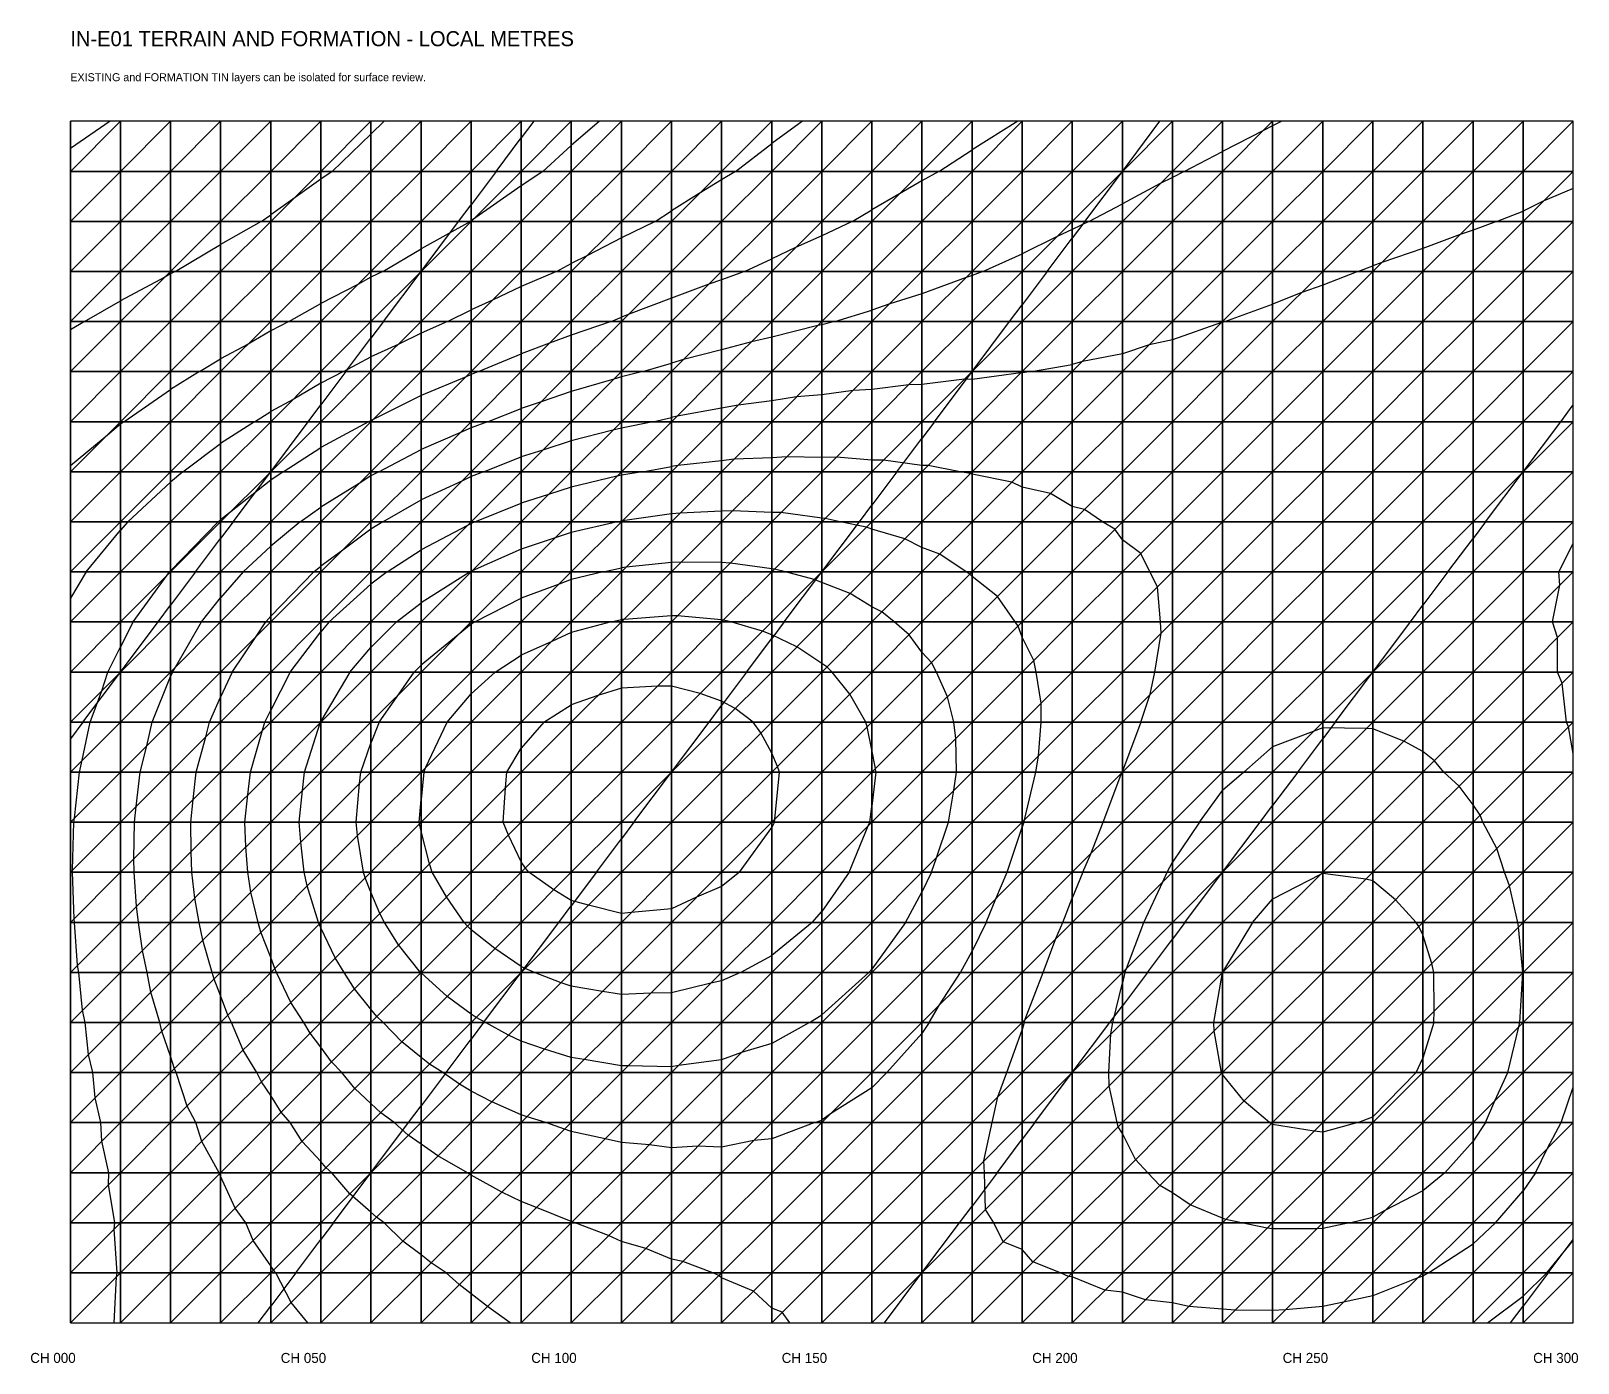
# Model space of a CAD drawing. Header units: metres. Extents: x -8 to 301, y -8 to 258.
import ezdxf

# ---------------------------------------------------------------- set-up
doc = ezdxf.new("R2010")
doc.units = ezdxf.units.M
for name, color, linetype in [('BOUNDARY', 7, 'Continuous'), ('EXISTING_CONTOUR', 8, 'Continuous'), ('EXISTING_TIN', 8, 'Continuous'), ('FORMATION_CONTOUR', 4, 'Continuous'), ('FORMATION_TIN', 4, 'Continuous'), ('SECTION', 3, 'Continuous'), ('TEXT', 7, 'Continuous')]:
    doc.layers.add(name, color=color, linetype=linetype)

msp = doc.modelspace()

# ---------------------------------------------------------------- texts
at = {"layer": 'TEXT'}
for s, height, p in [('IN-E01 TERRAIN AND FORMATION - LOCAL METRES', 3, (0, 255)), ('EXISTING and FORMATION TIN layers can be isolated for surface review.', 1.6, (0, 248)), ('CH 000', 2, (-8, -8)), ('CH 050', 2, (42, -8)), ('CH 100', 2, (92, -8)), ('CH 150', 2, (142, -8)), ('CH 200', 2, (192, -8)), ('CH 250', 2, (242, -8)), ('CH 300', 2, (292, -8))]:
    msp.add_text(s, height=height, dxfattribs=at).set_placement(p)

# ---------------------------------------------------------------- linework, layer by layer
at = {"layer": 'BOUNDARY'}
msp.add_lwpolyline([(0, 0), (300, 0), (300, 240), (0, 240)], close=True, dxfattribs=at)
at = {"layer": 'EXISTING_CONTOUR'}
for p, q in [((7.95, 240, 101), (0, 234.57, 101)), ((62.65, 240, 101.5), (60, 237.44, 101.5)), ((105.62, 240, 102), (100, 235.14, 102)), ((146.15, 240, 102.5), (140, 235.53, 102.5)), ((189.13, 240, 103), (180, 234.32, 103)), ((238.17, 238.17, 103.5), (230, 233.96, 103.5)), ((240, 239.07, 103.5), (238.17, 238.17, 103.5)), ((241.84, 240, 103.5), (240, 239.07, 103.5)), ((52.24, 230, 101.5), (60, 237.44, 101.5)), ((94.34, 230, 102), (100, 235.14, 102)), ((132.78, 230, 102.5), (140, 235.53, 102.5)), ((173.34, 230, 103), (180, 234.32, 103)), ((222.34, 230, 103.5), (230, 233.96, 103.5)), ((52.24, 230, 101.5), (50, 228.41, 101.5)), ((94.34, 230, 102), (90, 227.1, 102)), ((132.78, 230, 102.5), (130, 228.31, 102.5)), ((173.34, 230, 103), (170, 228.07, 103)), ((220, 228.8, 103.5), (217.56, 227.56, 103.5)), ((222.34, 230, 103.5), (220, 228.8, 103.5)), ((50, 228.41, 101.5), (44.42, 224.42, 101.5)), ((90, 227.1, 102), (80.31, 220.31, 102)), ((125.54, 225.54, 102.5), (120, 222.11, 102.5)), ((130, 228.31, 102.5), (125.54, 225.54, 102.5)), ((165.49, 225.49, 103), (160, 222.29, 103)), ((170, 228.07, 103), (165.49, 225.49, 103)), ((217.56, 227.56, 103.5), (210, 223.54, 103.5)), ((300, 226.54, 104), (294.02, 224.02, 104)), ((44.42, 224.42, 101.5), (40, 221.34, 101.5)), ((203.3, 220, 103.5), (210, 223.54, 103.5)), ((294.02, 224.02, 104), (290, 222.05, 104)), ((38.07, 220, 101.5), (30, 215.39, 101.5)), ((38.07, 220, 101.5), (40, 221.34, 101.5)), ((79.86, 220, 102), (70, 214.54, 102)), ((79.86, 220, 102), (80, 220.1, 102)), ((80.31, 220.31, 102), (80, 220.1, 102)), ((116.71, 220, 102.5), (110, 216.69, 102.5)), ((116.71, 220, 102.5), (120, 222.11, 102.5)), ((156.07, 220, 103), (150, 217.13, 103)), ((156.07, 220, 103), (160, 222.29, 103)), ((203.3, 220, 103.5), (200, 218.37, 103.5)), ((284.71, 220, 104), (280, 218.24, 104)), ((284.71, 220, 104), (290, 222.05, 104)), ((110, 216.69, 102.5), (103.2, 213.2, 102.5)), ((150, 217.13, 103), (144.77, 214.77, 103)), ((197.01, 217.01, 103.5), (190, 213.55, 103.5)), ((200, 218.37, 103.5), (197.01, 217.01, 103.5)), ((277.41, 217.41, 104), (270, 214.61, 104)), ((280, 218.24, 104), (277.41, 217.41, 104)), ((20.91, 210, 101.5), (30, 215.39, 101.5)), ((62.38, 210, 102), (70, 214.54, 102)), ((103.2, 213.2, 102.5), (100, 211.58, 102.5)), ((144.77, 214.77, 103), (140, 212.52, 103)), ((182.15, 210, 103.5), (190, 213.55, 103.5)), ((270, 214.61, 104), (261.81, 211.81, 104)), ((97.06, 210, 102.5), (100, 211.58, 102.5)), ((134.54, 210, 103), (140, 212.52, 103)), ((257.03, 210, 104), (260, 211.1, 104)), ((261.81, 211.81, 104), (260, 211.1, 104)), ((18.85, 208.85, 101.5), (10, 204.14, 101.5)), ((20, 209.52, 101.5), (18.85, 208.85, 101.5)), ((20.91, 210, 101.5), (20, 209.52, 101.5)), ((57.4, 207.4, 102), (50, 203.62, 102)), ((60, 208.83, 102), (57.4, 207.4, 102)), ((62.38, 210, 102), (60, 208.83, 102)), ((90, 206.98, 102.5), (84.28, 204.28, 102.5)), ((97.06, 210, 102.5), (90, 206.98, 102.5)), ((127.45, 207.45, 103), (120, 204.66, 103)), ((130, 208.35, 103), (127.45, 207.45, 103)), ((134.54, 210, 103), (130, 208.35, 103)), ((178.8, 208.8, 103.5), (170, 205.52, 103.5)), ((180, 209.17, 103.5), (178.8, 208.8, 103.5)), ((182.15, 210, 103.5), (180, 209.17, 103.5)), ((250, 207.29, 104), (245.83, 205.83, 104)), ((257.03, 210, 104), (250, 207.29, 104)), ((2.82, 200, 101.5), (10, 204.14, 101.5)), ((84.28, 204.28, 102.5), (80, 202.35, 102.5)), ((120, 204.66, 103), (111.38, 201.38, 103)), ((170, 205.52, 103.5), (163.56, 203.56, 103.5)), ((245.83, 205.83, 104), (240, 203.45, 104)), ((43.61, 200, 102), (50, 203.62, 102)), ((75.31, 200, 102.5), (80, 202.35, 102.5)), ((107.95, 200, 103), (110, 200.84, 103)), ((111.38, 201.38, 103), (110, 200.84, 103)), ((152.62, 200, 103.5), (160, 202.27, 103.5)), ((163.56, 203.56, 103.5), (160, 202.27, 103.5)), ((230.46, 200, 104), (240, 203.45, 104)), ((2.82, 200, 101.5), (0, 198.36, 101.5)), ((40, 198.14, 102), (35.49, 195.49, 102)), ((43.61, 200, 102), (40, 198.14, 102)), ((70, 197.71, 102.5), (65.43, 195.43, 102.5)), ((75.31, 200, 102.5), (70, 197.71, 102.5)), ((107.95, 200, 103), (100, 197.31, 103)), ((149.2, 199.2, 103.5), (140, 196.86, 103.5)), ((150, 199.35, 103.5), (149.2, 199.2, 103.5)), ((152.62, 200, 103.5), (150, 199.35, 103.5)), ((229.78, 199.78, 104), (220, 196.35, 104)), ((230, 199.83, 104), (229.78, 199.78, 104)), ((230.46, 200, 104), (230, 199.83, 104)), ((35.49, 195.49, 102), (30, 192.55, 102)), ((65.43, 195.43, 102.5), (60, 192.92, 102.5)), ((95.67, 195.67, 103), (90, 193.58, 103)), ((100, 197.31, 103), (95.67, 195.67, 103)), ((135.95, 195.95, 103.5), (130, 194.35, 103.5)), ((140, 196.86, 103.5), (135.95, 195.95, 103.5)), ((215.32, 195.32, 104), (210, 193.57, 104)), ((220, 196.35, 104), (215.32, 195.32, 104)), ((25.81, 190, 102), (30, 192.55, 102)), ((54.53, 190, 102.5), (60, 192.92, 102.5)), ((81.49, 190, 103), (90, 193.58, 103)), ((114.25, 190, 103.5), (120, 191.7, 103.5)), ((122.39, 192.39, 103.5), (120, 191.7, 103.5)), ((130, 194.35, 103.5), (122.39, 192.39, 103.5)), ((202.02, 192.02, 104), (200, 191.4, 104)), ((210, 193.57, 104), (202.02, 192.02, 104)), ((25.81, 190, 102), (20, 186.45, 102)), ((54.53, 190, 102.5), (50, 187.72, 102.5)), ((78.98, 188.98, 103), (70, 185.22, 103)), ((80, 189.44, 103), (78.98, 188.98, 103)), ((81.49, 190, 103), (80, 189.44, 103)), ((108.5, 188.5, 103.5), (100, 186.03, 103.5)), ((110, 188.93, 103.5), (108.5, 188.5, 103.5)), ((114.25, 190, 103.5), (110, 188.93, 103.5)), ((178.47, 188.47, 104), (170, 187.4, 104)), ((180, 188.45, 104), (178.47, 188.47, 104)), ((189.73, 189.73, 104), (180, 188.45, 104)), ((190, 189.73, 104), (189.73, 189.73, 104)), ((191.87, 190, 104), (190, 189.73, 104)), ((191.87, 190, 104), (200, 191.4, 104)), ((10.7, 180, 102), (20, 186.45, 102)), ((50, 187.72, 102.5), (44.46, 184.46, 102.5)), ((100, 186.03, 103.5), (93.98, 183.98, 103.5)), ((150, 185.37, 104), (144.95, 184.95, 104)), ((156.25, 186.25, 104), (150, 185.37, 104)), ((160, 186.41, 104), (156.25, 186.25, 104)), ((167.37, 187.37, 104), (160, 186.41, 104)), ((170, 187.4, 104), (167.37, 187.37, 104)), ((44.46, 184.46, 102.5), (40, 182.05, 102.5)), ((70, 185.22, 103), (60.46, 180.46, 103)), ((83.29, 180, 103.5), (90, 182.66, 103.5)), ((93.98, 183.98, 103.5), (90, 182.66, 103.5)), ((130, 182.69, 104), (121.1, 181.1, 104)), ((133.3, 183.3, 104), (130, 182.69, 104)), ((140, 184.16, 104), (133.3, 183.3, 104)), ((144.95, 184.95, 104), (140, 184.16, 104)), ((10, 179.47, 102), (6.56, 176.56, 102)), ((10.7, 180, 102), (10, 179.47, 102)), ((36.74, 180, 102.5), (30, 175.61, 102.5)), ((36.74, 180, 102.5), (40, 182.05, 102.5)), ((59.55, 180, 103), (50, 174.82, 103)), ((59.55, 180, 103), (60, 180.25, 103)), ((60.46, 180.46, 103), (60, 180.25, 103)), ((83.29, 180, 103.5), (80, 178.78, 103.5)), ((116.27, 180, 104), (110, 178.71, 104)), ((116.27, 180, 104), (120, 180.86, 104)), ((121.1, 181.1, 104), (120, 180.86, 104)), ((6.56, 176.56, 102), (0, 171.21, 102)), ((77.74, 177.74, 103.5), (70, 174.42, 103.5)), ((80, 178.78, 103.5), (77.74, 177.74, 103.5)), ((100, 176.14, 104), (94.31, 174.31, 104)), ((108.28, 178.28, 104), (100, 176.14, 104)), ((110, 178.71, 104), (108.28, 178.28, 104)), ((22.47, 170, 102.5), (30, 175.61, 102.5)), ((42.48, 170, 103), (50, 174.82, 103)), ((61.55, 170, 103.5), (70, 174.42, 103.5)), ((82.46, 170, 104), (90, 172.95, 104)), ((94.31, 174.31, 104), (90, 172.95, 104)), ((142.99, 172.99, 104.5), (140, 172.78, 104.5)), ((150, 172.82, 104.5), (142.99, 172.99, 104.5)), ((22.47, 170, 102.5), (20, 167.93, 102.5)), ((42.48, 170, 103), (40, 168.29, 103)), ((61.55, 170, 103.5), (60, 169.17, 103.5)), ((82.46, 170, 104), (80, 169.05, 104)), ((114.18, 170, 104.5), (110, 169.3, 104.5)), ((114.18, 170, 104.5), (120, 171.05, 104.5)), ((121.24, 171.24, 104.5), (120, 171.05, 104.5)), ((130, 172.2, 104.5), (121.24, 171.24, 104.5)), ((132.48, 172.48, 104.5), (130, 172.2, 104.5)), ((140, 172.78, 104.5), (132.48, 172.48, 104.5)), ((152.93, 172.93, 104.5), (150, 172.82, 104.5)), ((160, 172.31, 104.5), (152.93, 172.93, 104.5)), ((162.33, 172.33, 104.5), (160, 172.31, 104.5)), ((170, 171.24, 104.5), (162.33, 172.33, 104.5)), ((171.23, 171.23, 104.5), (170, 171.24, 104.5)), ((177.61, 170, 104.5), (171.23, 171.23, 104.5)), ((179.66, 169.66, 104.5), (177.61, 170, 104.5)), ((11.48, 160, 102.5), (20, 167.93, 102.5)), ((40, 168.29, 103), (31.78, 161.78, 103)), ((57.63, 167.63, 103.5), (50, 162.95, 103.5)), ((60, 169.17, 103.5), (57.63, 167.63, 103.5)), ((78.13, 168.13, 104), (70, 164.37, 104)), ((80, 169.05, 104), (78.13, 168.13, 104)), ((100, 166.91, 104.5), (95.46, 165.46, 104.5)), ((109.09, 169.09, 104.5), (100, 166.91, 104.5)), ((110, 169.3, 104.5), (109.09, 169.09, 104.5)), ((180, 169.52, 104.5), (179.66, 169.66, 104.5)), ((187.94, 167.94, 104.5), (180, 169.52, 104.5)), ((190, 166.93, 104.5), (187.94, 167.94, 104.5)), ((195.64, 165.64, 104.5), (190, 166.93, 104.5)), ((62.35, 160, 104), (70, 164.37, 104)), ((80.76, 160, 104.5), (90, 163.75, 104.5)), ((95.46, 165.46, 104.5), (90, 163.75, 104.5)), ((200, 163.08, 104.5), (195.64, 165.64, 104.5)), ((31.78, 161.78, 103), (30, 160.42, 103)), ((45.91, 160, 103.5), (50, 162.95, 103.5)), ((120, 161.57, 105), (110.22, 160.22, 105)), ((121.75, 161.75, 105), (120, 161.57, 105)), ((130, 162.14, 105), (121.75, 161.75, 105)), ((132.22, 162.22, 105), (130, 162.14, 105)), ((140, 161.88, 105), (132.22, 162.22, 105)), ((141.84, 161.84, 105), (140, 161.88, 105)), ((150, 160.73, 105), (141.84, 161.84, 105)), ((150.68, 160.68, 105), (150, 160.73, 105)), ((153.7, 160, 105), (150.68, 160.68, 105)), ((202.47, 162.47, 104.5), (200, 163.08, 104.5)), ((206.06, 160, 104.5), (202.47, 162.47, 104.5)), ((3.18, 150, 102.5), (10, 158.31, 102.5)), ((11.48, 160, 102.5), (10, 158.31, 102.5)), ((29.51, 160, 103), (20, 150.24, 103)), ((29.51, 160, 103), (30, 160.42, 103)), ((45.91, 160, 103.5), (40, 155.14, 103.5)), ((60, 158.53, 104), (54.16, 154.16, 104)), ((62.35, 160, 104), (60, 158.53, 104)), ((79.28, 159.28, 104.5), (70, 154.4, 104.5)), ((80, 159.68, 104.5), (79.28, 159.28, 104.5)), ((80.76, 160, 104.5), (80, 159.68, 104.5)), ((100, 157.85, 105), (96.78, 156.78, 105)), ((109.22, 160, 105), (100, 157.85, 105)), ((109.22, 160, 105), (110, 160.18, 105)), ((110.22, 160.22, 105), (110, 160.18, 105)), ((158.92, 158.92, 105), (153.7, 160, 105)), ((160, 158.5, 105), (158.92, 158.92, 105)), ((166.61, 156.61, 105), (160, 158.5, 105)), ((208.51, 158.51, 104.5), (206.06, 160, 104.5)), ((210, 156.39, 104.5), (208.51, 158.51, 104.5)), ((34.49, 150, 103.5), (40, 155.14, 103.5)), ((90, 154.55, 105), (80.2, 150.2, 105)), ((96.78, 156.78, 105), (90, 154.55, 105)), ((170, 154.84, 105), (166.61, 156.61, 105)), ((173.56, 153.56, 105), (170, 154.84, 105)), ((213.68, 153.68, 104.5), (210, 156.39, 104.5)), ((297.11, 150, 104.5), (300, 155.7, 104.5)), ((54.16, 154.16, 104), (50, 151.15, 104)), ((63.24, 150, 104.5), (70, 154.4, 104.5)), ((120, 151.87, 105.5), (110.93, 150.93, 105.5)), ((121.96, 151.96, 105.5), (120, 151.87, 105.5)), ((130, 151.84, 105.5), (121.96, 151.96, 105.5)), ((131.76, 151.76, 105.5), (130, 151.84, 105.5)), ((140, 150.64, 105.5), (131.76, 151.76, 105.5)), ((178.84, 150, 105), (173.56, 153.56, 105)), ((215.48, 150, 104.5), (213.68, 153.68, 104.5)), ((3.18, 150, 102.5), (0, 144.77, 102.5)), ((12.57, 140, 103), (19.32, 149.32, 103)), ((19.32, 149.32, 103), (19.79, 150, 103)), ((19.79, 150, 103), (20, 150.24, 103)), ((34.49, 150, 103.5), (30, 144.79, 103.5)), ((48.63, 150, 104), (40, 141.14, 104)), ((48.63, 150, 104), (50, 151.15, 104)), ((63.24, 150, 104.5), (60, 147.53, 104.5)), ((79.79, 150, 105), (70, 143.81, 105)), ((79.79, 150, 105), (80, 150.12, 105)), ((80.2, 150.2, 105), (80, 150.12, 105)), ((100, 148.47, 105.5), (97.57, 147.57, 105.5)), ((106.36, 150, 105.5), (100, 148.47, 105.5)), ((106.36, 150, 105.5), (110, 150.8, 105.5)), ((110.93, 150.93, 105.5), (110, 150.8, 105.5)), ((140.57, 150.57, 105.5), (140, 150.64, 105.5)), ((142.74, 150, 105.5), (140.57, 150.57, 105.5)), ((148.49, 148.49, 105.5), (142.74, 150, 105.5)), ((150, 147.85, 105.5), (148.49, 148.49, 105.5)), ((179.55, 149.55, 105), (178.84, 150, 105)), ((180, 149.06, 105), (179.55, 149.55, 105)), ((185.05, 145.05, 105), (180, 149.06, 105)), ((216.99, 146.99, 104.5), (215.48, 150, 104.5)), ((297.34, 147.34, 104.5), (297.11, 150, 104.5)), ((51.67, 140, 104.5), (60, 147.53, 104.5)), ((97.57, 147.57, 105.5), (90, 144.77, 105.5)), ((155.67, 145.67, 105.5), (150, 147.85, 105.5)), ((160, 143.02, 105.5), (155.67, 145.67, 105.5)), ((217.62, 140, 104.5), (216.99, 146.99, 104.5)), ((295.88, 140, 104.5), (297.34, 147.34, 104.5)), ((26.19, 140, 103.5), (30, 144.79, 103.5)), ((65.11, 140, 105), (70, 143.81, 105)), ((80.72, 140, 105.5), (90, 144.77, 105.5)), ((162, 142, 105.5), (160, 143.02, 105.5)), ((188.6, 140, 105), (185.05, 145.05, 105)), ((12.57, 140, 103), (10, 135, 103)), ((20.96, 130.96, 103.5), (26.19, 140, 103.5)), ((37.12, 137.12, 104), (39, 140, 104)), ((39, 140, 104), (40, 141.14, 104)), ((51.67, 140, 104.5), (50, 138.04, 104.5)), ((65.11, 140, 105), (60, 134.91, 105)), ((80, 139.54, 105.5), (77.4, 137.4, 105.5)), ((80.72, 140, 105.5), (80, 139.54, 105.5)), ((107.93, 140, 106), (100, 137.87, 106)), ((107.93, 140, 106), (110, 140.46, 106)), ((110.52, 140.52, 106), (110, 140.46, 106)), ((120, 141.2, 106), (110.52, 140.52, 106)), ((121.19, 141.19, 106), (120, 141.2, 106)), ((130, 140.42, 106), (121.19, 141.19, 106)), ((130.37, 140.37, 106), (130, 140.42, 106)), ((131.85, 140, 106), (130.37, 140.37, 106)), ((138.19, 138.19, 106), (131.85, 140, 106)), ((164.45, 140, 105.5), (162, 142, 105.5)), ((167.41, 137.41, 105.5), (164.45, 140, 105.5)), ((189.17, 139.17, 105), (188.6, 140, 105)), ((190, 136.97, 105), (189.17, 139.17, 105)), ((217.75, 137.75, 104.5), (217.62, 140, 104.5)), ((296.87, 136.87, 104.5), (295.88, 140, 104.5)), ((32.28, 130, 104), (37.12, 137.12, 104)), ((43.9, 130, 104.5), (50, 138.04, 104.5)), ((77.4, 137.4, 105.5), (70, 131.35, 105.5)), ((96.11, 136.11, 106), (90, 133.34, 106)), ((100, 137.87, 106), (96.11, 136.11, 106)), ((140, 137.43, 106), (138.19, 138.19, 106)), ((145.05, 135.05, 106), (140, 137.43, 106)), ((170, 133.97, 105.5), (167.41, 137.41, 105.5)), ((192.31, 132.31, 105), (190, 136.97, 105)), ((216.49, 130, 104.5), (217.75, 137.75, 104.5)), ((296.85, 130, 104.5), (296.87, 136.87, 104.5)), ((7.46, 130, 103), (10, 135, 103)), ((55.77, 130, 105), (60, 134.91, 105)), ((84.8, 130, 106), (90, 133.34, 106)), ((150, 131.69, 106), (145.05, 135.05, 106)), ((171.87, 131.87, 105.5), (170, 133.97, 105.5)), ((6.26, 126.26, 103), (7.46, 130, 103)), ((20.37, 130, 103.5), (20, 129.09, 103.5)), ((20.37, 130, 103.5), (20.96, 130.96, 103.5)), ((32.28, 130, 104), (30, 124.99, 104)), ((43.9, 130, 104.5), (40, 122.41, 104.5)), ((55.77, 130, 105), (50, 120.21, 105)), ((65.57, 125.57, 105.5), (68.64, 130, 105.5)), ((68.64, 130, 105.5), (70, 131.35, 105.5)), ((84.8, 130, 106), (80, 125.63, 106)), ((151.01, 131.01, 106), (150, 131.69, 106)), ((152.06, 130, 106), (151.01, 131.01, 106)), ((155.6, 125.6, 106), (152.06, 130, 106)), ((172.9, 130, 105.5), (171.87, 131.87, 105.5)), ((175.07, 125.07, 105.5), (172.9, 130, 105.5)), ((192.8, 130, 105), (192.31, 132.31, 105)), ((193.79, 123.79, 105), (192.8, 130, 105)), ((215.55, 125.55, 104.5), (216.49, 130, 104.5)), ((297.78, 127.78, 104.5), (296.85, 130, 104.5)), ((16.33, 120, 103.5), (20, 129.09, 103.5)), ((110, 126.8, 106.5), (105.28, 125.28, 106.5)), ((117.18, 127.18, 106.5), (110, 126.8, 106.5)), ((120, 127.16, 106.5), (117.18, 127.18, 106.5)), ((125.74, 125.74, 106.5), (120, 127.16, 106.5)), ((298.67, 120, 104.5), (297.78, 127.78, 104.5)), ((3.96, 120, 103), (6.26, 126.26, 103)), ((27.8, 120, 104), (30, 124.99, 104)), ((61.65, 120, 105.5), (65.57, 125.57, 105.5)), ((75.21, 120, 106), (80, 125.63, 106)), ((105.28, 125.28, 106.5), (100, 123.46, 106.5)), ((130, 124.2, 106.5), (125.74, 125.74, 106.5)), ((132.69, 122.69, 106.5), (130, 124.2, 106.5)), ((158.81, 120, 106), (155.6, 125.6, 106)), ((176.38, 120, 105.5), (175.07, 125.07, 105.5)), ((193.79, 120, 105), (193.79, 123.79, 105)), ((213.68, 120, 104.5), (215.55, 125.55, 104.5)), ((38.83, 120, 104.5), (40, 122.41, 104.5)), ((94.49, 120, 106.5), (100, 123.46, 106.5)), ((136.29, 120, 106.5), (132.69, 122.69, 106.5)), ((2.38, 112.38, 103), (3.96, 120, 103)), ((15.25, 115.25, 103.5), (16.33, 120, 103.5)), ((27.06, 117.06, 104), (27.8, 120, 104)), ((35.94, 110, 104.5), (38.39, 118.39, 104.5)), ((38.39, 118.39, 104.5), (38.83, 120, 104.5)), ((46.72, 110, 105), (49.84, 119.84, 105)), ((49.84, 119.84, 105), (49.89, 120, 105)), ((49.89, 120, 105), (50, 120.21, 105)), ((61.65, 120, 105.5), (60, 115.78, 105.5)), ((70.99, 110.99, 106), (75.21, 120, 106)), ((94.49, 120, 106.5), (90, 114.8, 106.5)), ((137.82, 117.82, 106.5), (136.29, 120, 106.5)), ((140, 113.8, 106.5), (137.82, 117.82, 106.5)), ((159.08, 119.08, 106), (158.81, 120, 106)), ((160, 114.43, 106), (159.08, 119.08, 106)), ((176.74, 116.74, 105.5), (176.38, 120, 105.5)), ((193.29, 113.29, 105), (193.79, 120, 105)), ((213.68, 120, 104.5), (210, 110.18, 104.5)), ((248.1, 118.1, 104), (240, 115.05, 104)), ((250, 118.87, 104), (248.1, 118.1, 104)), ((258.69, 118.69, 104), (250, 118.87, 104)), ((260, 118.63, 104), (258.69, 118.69, 104)), ((266.21, 116.21, 104), (260, 118.63, 104)), ((299.08, 119.08, 104.5), (298.67, 120, 104.5)), ((300, 113.71, 104.5), (299.08, 119.08, 104.5)), ((13.91, 110, 103.5), (15.25, 115.25, 103.5)), ((25.14, 110, 104), (27.06, 117.06, 104)), ((57.98, 110, 105.5), (60, 115.78, 105.5)), ((87.15, 110, 106.5), (90, 114.8, 106.5)), ((160.72, 110.72, 106), (160, 114.43, 106)), ((176.89, 110, 105.5), (176.74, 116.74, 105.5)), ((234.26, 110, 104), (240, 115.05, 104)), ((270, 114.11, 104), (266.21, 116.21, 104)), ((1.82, 110, 103), (2.38, 112.38, 103)), ((141.15, 111.15, 106.5), (140, 113.8, 106.5)), ((192.75, 110, 105), (193.29, 113.29, 105)), ((272.29, 112.29, 104), (270, 114.11, 104)), ((274.16, 110, 104), (272.29, 112.29, 104)), ((0.81, 100.81, 103), (1.82, 110, 103)), ((13.15, 103.15, 103.5), (13.91, 110, 103.5)), ((24.53, 104.53, 104), (25.14, 110, 104)), ((35.44, 105.44, 104.5), (35.94, 110, 104.5)), ((46.33, 106.33, 105), (46.72, 110, 105)), ((57.75, 107.75, 105.5), (57.98, 110, 105.5)), ((70.53, 110, 106), (70, 104.56, 106)), ((70.53, 110, 106), (70.99, 110.99, 106)), ((86.85, 106.85, 106.5), (87.15, 110, 106.5)), ((140.64, 100.64, 106.5), (141.53, 110, 106.5)), ((141.53, 110, 106.5), (141.15, 111.15, 106.5)), ((160.8, 110, 106), (160, 103.23, 106)), ((160.8, 110, 106), (160.72, 110.72, 106)), ((176.38, 106.38, 105.5), (176.89, 110, 105.5)), ((190.48, 100.48, 105), (192.75, 110, 105)), ((206.19, 100, 104.5), (209.92, 109.92, 104.5)), ((209.92, 109.92, 104.5), (209.95, 110, 104.5)), ((209.95, 110, 104.5), (210, 110.18, 104.5)), ((234.26, 110, 104), (230, 106.33, 104)), ((277.22, 107.22, 104), (274.16, 110, 104)), ((34.86, 100, 104.5), (35.44, 105.44, 104.5)), ((45.7, 100, 105), (46.33, 106.33, 105)), ((57.04, 100, 105.5), (57.75, 107.75, 105.5)), ((86.43, 100, 106.5), (86.85, 106.85, 106.5)), ((175.27, 100, 105.5), (176.38, 106.38, 105.5)), ((225.4, 100, 104), (230, 106.33, 104)), ((280, 103.47, 104), (277.22, 107.22, 104)), ((12.78, 100, 103.5), (13.15, 103.15, 103.5)), ((24.02, 100, 104), (24.53, 104.53, 104)), ((69.62, 100, 106), (70, 104.56, 106)), ((159.59, 100, 106), (160, 103.23, 106)), ((281.39, 101.39, 104), (280, 103.47, 104)), ((0.44, 90.44, 103), (0.72, 100, 103)), ((0.72, 100, 103), (0.81, 100.81, 103)), ((12.7, 92.7, 103.5), (12.78, 100, 103.5)), ((24.09, 94.09, 104), (24.02, 100, 104)), ((35.05, 95.05, 104.5), (34.86, 100, 104.5)), ((45.99, 95.99, 105), (45.7, 100, 105)), ((57.34, 97.34, 105.5), (57.04, 100, 105.5)), ((69.67, 99.67, 106), (69.62, 100, 106)), ((70, 98.23, 106), (69.67, 99.67, 106)), ((87.44, 97.44, 106.5), (86.43, 100, 106.5)), ((133.57, 90, 106.5), (140, 98.94, 106.5)), ((140.56, 100, 106.5), (140, 98.94, 106.5)), ((140.56, 100, 106.5), (140.64, 100.64, 106.5)), ((155.44, 90, 106), (159.29, 99.29, 106)), ((159.29, 99.29, 106), (159.59, 100, 106)), ((172.87, 92.87, 105.5), (175.27, 100, 105.5)), ((186.99, 90, 105), (190, 99, 105)), ((190.35, 100, 105), (190, 99, 105)), ((190.35, 100, 105), (190.48, 100.48, 105)), ((203.68, 93.68, 104.5), (206.19, 100, 104.5)), ((225.4, 100, 104), (220, 92, 104)), ((281.94, 100, 104), (281.39, 101.39, 104)), ((284.75, 94.75, 104), (281.94, 100, 104)), ((46.65, 90, 105), (45.99, 95.99, 105)), ((58.51, 90, 105.5), (57.34, 97.34, 105.5)), ((71.67, 91.67, 106), (70, 98.23, 106)), ((90, 92.07, 106.5), (87.44, 97.44, 106.5)), ((12.74, 90, 103.5), (12.7, 92.7, 103.5)), ((24.25, 90, 104), (24.09, 94.09, 104)), ((35.41, 90, 104.5), (35.05, 95.05, 104.5)), ((171.91, 90, 105.5), (172.87, 92.87, 105.5)), ((202.14, 90, 104.5), (203.68, 93.68, 104.5)), ((286.31, 90, 104), (284.75, 94.75, 104)), ((0.43, 90, 103), (0.44, 90.44, 103)), ((0.74, 80.74, 103), (0.43, 90, 103)), ((13.22, 83.22, 103.5), (12.74, 90, 103.5)), ((24.84, 84.84, 104), (24.25, 90, 104)), ((36.06, 86.06, 104.5), (35.41, 90, 104.5)), ((47.27, 87.27, 105), (46.65, 90, 105)), ((58.86, 88.86, 105.5), (58.51, 90, 105.5)), ((72.21, 90, 106), (71.67, 91.67, 106)), ((75.07, 85.07, 106), (72.21, 90, 106)), ((90.85, 90.85, 106.5), (90, 92.07, 106.5)), ((91.53, 90, 106.5), (90.85, 90.85, 106.5)), ((96.52, 86.52, 106.5), (91.53, 90, 106.5)), ((133.57, 90, 106.5), (130, 87.18, 106.5)), ((155.44, 90, 106), (150, 82.16, 106)), ((171.91, 90, 105.5), (170, 86.03, 105.5)), ((184.72, 84.72, 105), (186.99, 90, 105)), ((202.14, 90, 104.5), (200, 84.8, 104.5)), ((218.07, 88.07, 104), (218.96, 90, 104)), ((218.96, 90, 104), (220, 92, 104)), ((250, 89.78, 103.5), (249.55, 89.55, 103.5)), ((258.6, 88.6, 103.5), (250, 89.78, 103.5)), ((287.3, 87.3, 104), (286.31, 90, 104)), ((49.52, 80, 105), (47.27, 87.27, 105)), ((60, 86, 105.5), (58.86, 88.86, 105.5)), ((100, 84.38, 106.5), (96.52, 86.52, 106.5)), ((130, 87.18, 106.5), (125, 85, 106.5)), ((214.27, 80, 104), (218.07, 88.07, 104)), ((249.55, 89.55, 103.5), (240, 84.61, 103.5)), ((260, 88.31, 103.5), (258.6, 88.6, 103.5)), ((264.52, 84.52, 103.5), (260, 88.31, 103.5)), ((288.94, 80, 104), (287.3, 87.3, 104)), ((25.7, 80, 104), (24.84, 84.84, 104)), ((37.5, 80, 104.5), (36.06, 86.06, 104.5)), ((61.77, 81.77, 105.5), (60, 86, 105.5)), ((78.6, 80, 106), (75.07, 85.07, 106)), ((103.43, 83.43, 106.5), (100, 84.38, 106.5)), ((110, 81.76, 106.5), (103.43, 83.43, 106.5)), ((125, 85, 106.5), (120, 82.73, 106.5)), ((166.73, 80, 105.5), (170, 86.03, 105.5)), ((182.78, 80, 105), (184.72, 84.72, 105)), ((198.1, 80, 104.5), (200, 84.8, 104.5)), ((235.95, 80, 103.5), (240, 84.61, 103.5)), ((268.66, 80, 103.5), (264.52, 84.52, 103.5)), ((0.8, 80, 103), (0.74, 80.74, 103)), ((13.62, 80, 103.5), (13.22, 83.22, 103.5)), ((62.69, 80, 105.5), (61.77, 81.77, 105.5)), ((111.97, 81.97, 106.5), (110, 81.76, 106.5)), ((120, 82.73, 106.5), (111.97, 81.97, 106.5)), ((148.08, 80, 106), (150, 82.16, 106)), ((1.46, 71.46, 103), (0.8, 80, 103)), ((14.38, 74.38, 103.5), (13.62, 80, 103.5)), ((26.42, 76.42, 104), (25.7, 80, 104)), ((38.04, 78.04, 104.5), (37.5, 80, 104.5)), ((40, 72.96, 104.5), (38.04, 78.04, 104.5)), ((49.65, 79.65, 105), (49.52, 80, 105)), ((50, 78.92, 105), (49.65, 79.65, 105)), ((52.89, 72.89, 105), (50, 78.92, 105)), ((65.53, 75.53, 105.5), (62.69, 80, 105.5)), ((79.25, 79.25, 106), (78.6, 80, 106)), ((80, 78.53, 106), (79.25, 79.25, 106)), ((84.75, 74.75, 106), (80, 78.53, 106)), ((148.08, 80, 106), (140, 73.35, 106)), ((166.73, 80, 105.5), (160, 70.68, 105.5)), ((182.78, 80, 105), (180, 74.25, 105)), ((196.75, 76.75, 104.5), (198.1, 80, 104.5)), ((210.8, 70.8, 104), (214.27, 80, 104)), ((235.95, 80, 103.5), (230, 70.07, 103.5)), ((269.18, 79.18, 103.5), (268.66, 80, 103.5)), ((270, 77.49, 103.5), (269.18, 79.18, 103.5)), ((271.79, 71.79, 103.5), (270, 77.49, 103.5)), ((289.1, 79.1, 104), (288.94, 80, 104)), ((289.95, 70, 104), (289.1, 79.1, 104)), ((15.36, 70, 103.5), (14.38, 74.38, 103.5)), ((28.34, 70, 104), (26.42, 76.42, 104)), ((69.91, 70, 105.5), (65.53, 75.53, 105.5)), ((90, 71.18, 106), (84.75, 74.75, 106)), ((177.68, 70, 105), (180, 74.25, 105)), ((194.16, 70, 104.5), (196.75, 76.75, 104.5)), ((1.68, 70, 103), (1.46, 71.46, 103)), ((40.79, 70.79, 104.5), (40, 72.96, 104.5)), ((54.68, 70, 105), (52.89, 72.89, 105)), ((90.79, 70.79, 106), (90, 71.18, 106)), ((133.77, 70, 106), (140, 73.35, 106)), ((272.18, 70, 103.5), (271.79, 71.79, 103.5)), ((2.45, 62.45, 103), (1.68, 70, 103)), ((16.06, 66.06, 103.5), (15.36, 70, 103.5)), ((28.68, 68.68, 104), (28.34, 70, 104)), ((30, 65.39, 104), (28.68, 68.68, 104)), ((41.18, 70, 104.5), (40.79, 70.79, 104.5)), ((44.02, 64.02, 104.5), (41.18, 70, 104.5)), ((56.72, 66.72, 105), (54.68, 70, 105)), ((69.95, 69.95, 105.5), (69.91, 70, 105.5)), ((70, 69.9, 105.5), (69.95, 69.95, 105.5)), ((75.2, 65.2, 105.5), (70, 69.9, 105.5)), ((92.65, 70, 106), (90.79, 70.79, 106)), ((97.95, 67.95, 106), (92.65, 70, 106)), ((100, 67.24, 106), (97.95, 67.95, 106)), ((130, 68.3, 106), (127.88, 67.88, 106)), ((133.77, 70, 106), (130, 68.3, 106)), ((159.38, 70, 105.5), (150, 61.52, 105.5)), ((159.38, 70, 105.5), (160, 70.68, 105.5)), ((173.52, 63.52, 105), (177.68, 70, 105)), ((190.63, 60.63, 104.5), (194.16, 70, 104.5)), ((210.51, 70, 104), (210, 67.9, 104)), ((210.51, 70, 104), (210.8, 70.8, 104)), ((228.24, 60, 103.5), (229.96, 69.96, 103.5)), ((229.96, 69.96, 103.5), (229.97, 70, 103.5)), ((229.97, 70, 103.5), (230, 70.07, 103.5)), ((272.24, 62.24, 103.5), (272.18, 70, 103.5)), ((289.32, 60, 104), (289.95, 69.95, 104)), ((289.95, 69.95, 104), (289.95, 70, 104)), ((17.88, 60, 103.5), (16.06, 66.06, 103.5)), ((31.43, 61.43, 104), (30, 65.39, 104)), ((60, 62.68, 105), (56.72, 66.72, 105)), ((80, 61.63, 105.5), (75.2, 65.2, 105.5)), ((106.22, 66.22, 106), (100, 67.24, 106)), ((110, 65.6, 106), (106.22, 66.22, 106)), ((115.86, 65.86, 106), (110, 65.6, 106)), ((120, 65.93, 106), (115.86, 65.86, 106)), ((127.88, 67.88, 106), (120, 65.93, 106)), ((208.11, 60, 104), (210, 67.9, 104)), ((2.96, 60, 103), (2.45, 62.45, 103)), ((46.63, 60, 104.5), (44.02, 64.02, 104.5)), ((61.21, 61.21, 105), (60, 62.68, 105)), ((171.44, 60, 105), (173.52, 63.52, 105)), ((272.16, 60, 103.5), (272.24, 62.24, 103.5)), ((3.63, 53.63, 103), (2.96, 60, 103)), ((18.24, 58.24, 103.5), (17.88, 60, 103.5)), ((32.16, 60, 104), (31.43, 61.43, 104)), ((34.49, 54.49, 104), (32.16, 60, 104)), ((47.84, 57.84, 104.5), (46.63, 60, 104.5)), ((62.45, 60, 105), (61.21, 61.21, 105)), ((66.15, 56.15, 105), (62.45, 60, 105)), ((81, 61, 105.5), (80, 61.63, 105.5)), ((82.87, 60, 105.5), (81, 61, 105.5)), ((87.47, 57.47, 105.5), (82.87, 60, 105.5)), ((147.56, 60, 105.5), (140, 55.78, 105.5)), ((147.56, 60, 105.5), (150, 61.52, 105.5)), ((171.44, 60, 105), (170, 57.82, 105)), ((190.43, 60, 104.5), (190, 58.54, 104.5)), ((190.43, 60, 104.5), (190.63, 60.63, 104.5)), ((207.73, 57.73, 104), (208.11, 60, 104)), ((228.34, 58.34, 103.5), (228.24, 60, 103.5)), ((272.16, 60, 103.5), (270, 52.85, 103.5)), ((286.93, 50, 104), (289.11, 59.11, 104)), ((289.11, 59.11, 104), (289.32, 60, 104)), ((20, 53.25, 103.5), (18.24, 58.24, 103.5)), ((50, 55.06, 104.5), (47.84, 57.84, 104.5)), ((70, 53, 105), (66.15, 56.15, 105)), ((90, 56.29, 105.5), (87.47, 57.47, 105.5)), ((94.67, 54.67, 105.5), (90, 56.29, 105.5)), ((140, 55.78, 105.5), (134, 54, 105.5)), ((162.96, 50, 105), (170, 57.82, 105)), ((186.93, 50, 104.5), (190, 58.54, 104.5)), ((207.3, 50, 104), (207.73, 57.73, 104)), ((229.8, 50, 103.5), (228.34, 58.34, 103.5)), ((4.49, 50, 103), (3.63, 53.63, 103)), ((20.76, 50.76, 103.5), (20, 53.25, 103.5)), ((37.26, 50, 104), (34.49, 54.49, 104)), ((52.14, 52.14, 104.5), (50, 55.06, 104.5)), ((71.69, 51.69, 105), (70, 53, 105)), ((100, 52.99, 105.5), (94.67, 54.67, 105.5)), ((102.58, 52.58, 105.5), (100, 52.99, 105.5)), ((110, 51.33, 105.5), (102.58, 52.58, 105.5)), ((130, 52.55, 105.5), (121.43, 51.43, 105.5)), ((134, 54, 105.5), (130, 52.55, 105.5)), ((268.64, 50, 103.5), (270, 52.85, 103.5)), ((4.93, 44.93, 103), (4.49, 50, 103)), ((21.12, 50, 103.5), (20.76, 50.76, 103.5)), ((23.3, 43.3, 103.5), (21.12, 50, 103.5)), ((38.13, 48.13, 104), (37.26, 50, 104)), ((54.21, 50, 104.5), (52.14, 52.14, 104.5)), ((56.8, 46.8, 104.5), (54.21, 50, 104.5)), ((74.36, 50, 105), (71.69, 51.69, 105)), ((77.65, 47.65, 105), (74.36, 50, 105)), ((111.35, 51.35, 105.5), (110, 51.33, 105.5)), ((120, 51.16, 105.5), (111.35, 51.35, 105.5)), ((121.43, 51.43, 105.5), (120, 51.16, 105.5)), ((162.96, 50, 105), (160, 46.94, 105)), ((185.13, 45.13, 104.5), (186.93, 50, 104.5)), ((207.35, 47.35, 104), (207.3, 50, 104)), ((229.85, 49.85, 103.5), (229.8, 50, 103.5)), ((230, 49.63, 103.5), (229.85, 49.85, 103.5)), ((234.31, 44.31, 103.5), (230, 49.63, 103.5)), ((268.64, 50, 103.5), (260, 41.16, 103.5)), ((284.37, 44.37, 104), (286.93, 50, 104)), ((40, 45.41, 104), (38.13, 48.13, 104)), ((60, 43.85, 104.5), (56.8, 46.8, 104.5)), ((80, 46.29, 105), (77.65, 47.65, 105)), ((160, 46.94, 105), (151.75, 41.75, 105)), ((208.94, 40, 104), (207.35, 47.35, 104)), ((297.58, 40, 104.5), (300, 47.05, 104.5)), ((6.12, 40, 103), (4.93, 44.93, 103)), ((25.05, 40, 103.5), (23.3, 43.3, 103.5)), ((42.06, 42.06, 104), (40, 45.41, 104)), ((61.98, 41.98, 104.5), (60, 43.85, 104.5)), ((84.16, 44.16, 105), (80, 46.29, 105)), ((90, 41.57, 105), (84.16, 44.16, 105)), ((184.04, 40, 104.5), (185.13, 45.13, 104.5)), ((239.35, 40, 103.5), (234.31, 44.31, 103.5)), ((282.48, 40, 104), (284.37, 44.37, 104)), ((43.86, 40, 104), (42.06, 42.06, 104)), ((64.67, 40, 104.5), (61.98, 41.98, 104.5)), ((91.18, 41.18, 105), (90, 41.57, 105)), ((94.92, 40, 105), (91.18, 41.18, 105)), ((148.62, 40, 105), (150, 40.52, 105)), ((151.75, 41.75, 105), (150, 40.52, 105)), ((257.01, 40, 103.5), (260, 41.16, 103.5)), ((6.29, 36.29, 103), (6.12, 40, 103)), ((26.25, 36.25, 103.5), (25.05, 40, 103.5)), ((46.26, 36.26, 104), (43.86, 40, 104)), ((67.46, 37.46, 104.5), (64.67, 40, 104.5)), ((70, 35.67, 104.5), (67.46, 37.46, 104.5)), ((98.67, 38.67, 105), (94.92, 40, 105)), ((100, 38.21, 105), (98.67, 38.67, 105)), ((106.78, 36.78, 105), (100, 38.21, 105)), ((148.62, 40, 105), (140, 36.73, 105)), ((182.35, 32.35, 104.5), (184.04, 40, 104.5)), ((209.16, 39.16, 104), (208.94, 40, 104)), ((210, 37.83, 104), (209.16, 39.16, 104)), ((212.65, 32.65, 104), (210, 37.83, 104)), ((239.75, 39.75, 103.5), (239.35, 40, 103.5)), ((240, 39.64, 103.5), (239.75, 39.75, 103.5)), ((248.26, 38.26, 103.5), (240, 39.64, 103.5)), ((250, 38.12, 103.5), (248.26, 38.26, 103.5)), ((257.01, 40, 103.5), (250, 38.12, 103.5)), ((282.48, 40, 104), (280, 36.27, 104)), ((294.87, 34.87, 104.5), (297.58, 40, 104.5)), ((7.66, 30, 103), (6.29, 36.29, 103)), ((29.68, 30, 103.5), (26.25, 36.25, 103.5)), ((50, 32.22, 104), (46.26, 36.26, 104)), ((73.35, 33.35, 104.5), (70, 35.67, 104.5)), ((110, 36, 105), (106.78, 36.78, 105)), ((115.58, 35.58, 105), (110, 36, 105)), ((120, 34.96, 105), (115.58, 35.58, 105)), ((125.27, 35.27, 105), (120, 34.96, 105)), ((130, 35.1, 105), (125.27, 35.27, 105)), ((136.42, 36.42, 105), (130, 35.1, 105)), ((140, 36.73, 105), (136.42, 36.42, 105)), ((274.35, 30, 104), (280, 36.27, 104)), ((292.48, 30, 104.5), (294.87, 34.87, 104.5)), ((51.02, 31.02, 104), (50, 32.22, 104)), ((52.19, 30, 104), (51.02, 31.02, 104)), ((79.25, 30, 104.5), (73.35, 33.35, 104.5)), ((182.49, 30, 104.5), (182.35, 32.35, 104.5)), ((215.06, 30, 104), (212.65, 32.65, 104)), ((7.61, 27.61, 103), (7.66, 30, 103)), ((29.75, 29.75, 103.5), (29.68, 30, 103.5)), ((30, 29.29, 103.5), (29.75, 29.75, 103.5)), ((32.91, 22.91, 103.5), (30, 29.29, 103.5)), ((55.76, 25.76, 104), (52.19, 30, 104)), ((79.69, 29.69, 104.5), (79.25, 30, 104.5)), ((80, 29.5, 104.5), (79.69, 29.69, 104.5)), ((86.14, 26.14, 104.5), (80, 29.5, 104.5)), ((182.67, 22.67, 104.5), (182.49, 30, 104.5)), ((217.47, 27.47, 104), (215.06, 30, 104)), ((274.35, 30, 104), (270, 26.35, 104)), ((292.48, 30, 104.5), (290, 26.4, 104.5)), ((8.86, 20, 103), (7.61, 27.61, 103)), ((60, 22.09, 104), (55.76, 25.76, 104)), ((90, 24.25, 104.5), (86.14, 26.14, 104.5)), ((220, 26, 104), (217.47, 27.47, 104)), ((223.56, 23.56, 104), (220, 26, 104)), ((270, 26.35, 104), (262.42, 22.42, 104)), ((284.51, 20, 104.5), (290, 26.4, 104.5)), ((35.03, 20, 103.5), (32.91, 22.91, 103.5)), ((61.09, 21.09, 104), (60, 22.09, 104)), ((93.03, 23.03, 104.5), (90, 24.25, 104.5)), ((100, 20.23, 104.5), (93.03, 23.03, 104.5)), ((184.32, 20, 104.5), (182.67, 22.67, 104.5)), ((230, 20.93, 104), (223.56, 23.56, 104)), ((262.42, 22.42, 104), (260, 21.12, 104)), ((8.72, 18.72, 103), (8.86, 20, 103)), ((9.38, 10, 103), (8.72, 18.72, 103)), ((36.48, 16.48, 103.5), (35.03, 20, 103.5)), ((62.62, 20, 104), (61.09, 21.09, 104)), ((66.35, 16.35, 104), (62.62, 20, 104)), ((100.18, 20.18, 104.5), (100, 20.23, 104.5)), ((100.75, 20, 104.5), (100.18, 20.18, 104.5)), ((107.42, 17.42, 104.5), (100.75, 20, 104.5)), ((186.2, 16.2, 104.5), (184.32, 20, 104.5)), ((230.68, 20.68, 104), (230, 20.93, 104)), ((233.76, 20, 104), (230.68, 20.68, 104)), ((238.9, 18.9, 104), (233.76, 20, 104)), ((240, 18.79, 104), (238.9, 18.9, 104)), ((248.77, 18.77, 104), (240, 18.79, 104)), ((250, 18.83, 104), (248.77, 18.77, 104)), ((255.36, 20, 104), (250, 18.83, 104)), ((255.36, 20, 104), (260, 21.12, 104)), ((284.51, 20, 104.5), (280, 15.82, 104.5)), ((40, 11.42, 103.5), (36.48, 16.48, 103.5)), ((70, 13.56, 104), (66.35, 16.35, 104)), ((110, 16.24, 104.5), (107.42, 17.42, 104.5)), ((114.85, 14.85, 104.5), (110, 16.24, 104.5)), ((190, 14.63, 104.5), (186.2, 16.2, 104.5)), ((271.12, 10, 104.5), (280, 15.82, 104.5)), ((294.7, 10, 105), (300, 16.46, 105)), ((72, 12, 104), (70, 13.56, 104)), ((120, 12.72, 104.5), (114.85, 14.85, 104.5)), ((122.28, 12.28, 104.5), (120, 12.72, 104.5)), ((192.16, 12.16, 104.5), (190, 14.63, 104.5)), ((9.2, 9.2, 103), (9.38, 10, 103)), ((40.53, 10.53, 103.5), (40, 11.42, 103.5)), ((41, 10, 103.5), (40.53, 10.53, 103.5)), ((44.08, 4.08, 103.5), (41, 10, 103.5)), ((75.05, 10, 104), (72, 12, 104)), ((77.64, 7.64, 104), (75.05, 10, 104)), ((128.25, 10, 104.5), (122.28, 12.28, 104.5)), ((129.45, 9.45, 104.5), (128.25, 10, 104.5)), ((130, 9.03, 104.5), (129.45, 9.45, 104.5)), ((197.63, 10, 104.5), (192.16, 12.16, 104.5)), ((199.25, 9.25, 104.5), (197.63, 10, 104.5)), ((270, 9.34, 104.5), (268.97, 8.97, 104.5)), ((271.12, 10, 104.5), (270, 9.34, 104.5)), ((294.7, 10, 105), (290, 5.34, 105)), ((8.75, 0, 103), (9.2, 9.2, 103)), ((80, 5.79, 104), (77.64, 7.64, 104)), ((136.36, 6.36, 104.5), (130, 9.03, 104.5)), ((140, 2.95, 104.5), (136.36, 6.36, 104.5)), ((200, 9.2, 104.5), (199.25, 9.25, 104.5)), ((206.52, 6.52, 104.5), (200, 9.2, 104.5)), ((210, 6.15, 104.5), (206.52, 6.52, 104.5)), ((268.97, 8.97, 104.5), (260, 5.42, 104.5)), ((47.4, 0, 103.5), (44.08, 4.08, 103.5)), ((83.28, 3.28, 104), (80, 5.79, 104)), ((87.8, 0, 104), (83.28, 3.28, 104)), ((214.61, 4.61, 104.5), (210, 6.15, 104.5)), ((220, 4.02, 104.5), (214.61, 4.61, 104.5)), ((223.27, 3.27, 104.5), (220, 4.02, 104.5)), ((230, 2.76, 104.5), (223.27, 3.27, 104.5)), ((250, 3.26, 104.5), (242.59, 2.59, 104.5)), ((254.16, 4.16, 104.5), (250, 3.26, 104.5)), ((260, 5.42, 104.5), (254.16, 4.16, 104.5)), ((282.87, 0, 105), (290, 5.34, 105)), ((142.12, 2.12, 104.5), (140, 2.95, 104.5)), ((143.64, 0, 104.5), (142.12, 2.12, 104.5)), ((232.51, 2.51, 104.5), (230, 2.76, 104.5)), ((240, 2.46, 104.5), (232.51, 2.51, 104.5)), ((242.59, 2.59, 104.5), (240, 2.46, 104.5))]:
    msp.add_line(p, q, dxfattribs=at)
at = {"layer": 'EXISTING_TIN'}
for points in [[(0, 230, 101.05), (10, 230, 101.12), (10, 240, 101.02)], [(0, 230, 101.05), (10, 240, 101.02), (0, 240, 100.94)], [(10, 230, 101.12), (20, 230, 101.2), (20, 240, 101.1)], [(10, 230, 101.12), (20, 240, 101.1), (10, 240, 101.02)], [(20, 230, 101.2), (30, 230, 101.28), (30, 240, 101.18)], [(20, 230, 101.2), (30, 240, 101.18), (20, 240, 101.1)], [(30, 230, 101.28), (40, 230, 101.38), (40, 240, 101.27)], [(30, 230, 101.28), (40, 240, 101.27), (30, 240, 101.18)], [(40, 230, 101.38), (50, 230, 101.48), (50, 240, 101.37)], [(40, 230, 101.38), (50, 240, 101.37), (40, 240, 101.27)], [(50, 230, 101.48), (60, 230, 101.58), (60, 240, 101.47)], [(50, 230, 101.48), (60, 240, 101.47), (50, 240, 101.37)], [(60, 230, 101.58), (70, 230, 101.7), (70, 240, 101.58)], [(60, 230, 101.58), (70, 240, 101.58), (60, 240, 101.47)], [(70, 230, 101.7), (80, 230, 101.82), (80, 240, 101.69)], [(70, 230, 101.7), (80, 240, 101.69), (70, 240, 101.58)], [(80, 230, 101.82), (90, 230, 101.94), (90, 240, 101.81)], [(80, 230, 101.82), (90, 240, 101.81), (80, 240, 101.69)], [(90, 230, 101.94), (100, 230, 102.07), (100, 240, 101.93)], [(90, 230, 101.94), (100, 240, 101.93), (90, 240, 101.81)], [(100, 230, 102.07), (110, 230, 102.2), (110, 240, 102.05)], [(100, 230, 102.07), (110, 240, 102.05), (100, 240, 101.93)], [(110, 230, 102.2), (120, 230, 102.33), (120, 240, 102.18)], [(110, 230, 102.2), (120, 240, 102.18), (110, 240, 102.05)], [(120, 230, 102.33), (130, 230, 102.46), (130, 240, 102.3)], [(120, 230, 102.33), (130, 240, 102.3), (120, 240, 102.18)], [(130, 230, 102.46), (140, 230, 102.59), (140, 240, 102.42)], [(130, 230, 102.46), (140, 240, 102.42), (130, 240, 102.3)], [(140, 230, 102.59), (150, 230, 102.72), (150, 240, 102.55)], [(140, 230, 102.59), (150, 240, 102.55), (140, 240, 102.42)], [(150, 230, 102.72), (160, 230, 102.84), (160, 240, 102.67)], [(150, 230, 102.72), (160, 240, 102.67), (150, 240, 102.55)], [(160, 230, 102.84), (170, 230, 102.96), (170, 240, 102.78)], [(160, 230, 102.84), (170, 240, 102.78), (160, 240, 102.67)], [(170, 230, 102.96), (180, 230, 103.08), (180, 240, 102.9)], [(170, 230, 102.96), (180, 240, 102.9), (170, 240, 102.78)], [(180, 230, 103.08), (190, 230, 103.19), (190, 240, 103.01)], [(180, 230, 103.08), (190, 240, 103.01), (180, 240, 102.9)], [(190, 230, 103.19), (200, 230, 103.29), (200, 240, 103.12)], [(190, 230, 103.19), (200, 240, 103.12), (190, 240, 103.01)], [(200, 230, 103.29), (210, 230, 103.39), (210, 240, 103.22)], [(200, 230, 103.29), (210, 240, 103.22), (200, 240, 103.12)], [(210, 230, 103.39), (220, 230, 103.48), (220, 240, 103.31)], [(210, 230, 103.39), (220, 240, 103.31), (210, 240, 103.22)], [(220, 230, 103.48), (230, 230, 103.56), (230, 240, 103.4)], [(220, 230, 103.48), (230, 240, 103.4), (220, 240, 103.31)], [(230, 230, 103.56), (240, 230, 103.64), (240, 240, 103.49)], [(230, 230, 103.56), (240, 240, 103.49), (230, 240, 103.4)], [(240, 230, 103.64), (250, 230, 103.71), (250, 240, 103.56)], [(240, 230, 103.64), (250, 240, 103.56), (240, 240, 103.49)], [(250, 230, 103.71), (260, 230, 103.77), (260, 240, 103.64)], [(250, 230, 103.71), (260, 240, 103.64), (250, 240, 103.56)], [(260, 230, 103.77), (270, 230, 103.83), (270, 240, 103.7)], [(260, 230, 103.77), (270, 240, 103.7), (260, 240, 103.64)], [(270, 230, 103.83), (280, 230, 103.88), (280, 240, 103.77)], [(270, 230, 103.83), (280, 240, 103.77), (270, 240, 103.7)], [(280, 230, 103.88), (290, 230, 103.93), (290, 240, 103.83)], [(280, 230, 103.88), (290, 240, 103.83), (280, 240, 103.77)], [(290, 230, 103.93), (300, 230, 103.97), (300, 240, 103.89)], [(290, 230, 103.93), (300, 240, 103.89), (290, 240, 103.83)], [(0, 220, 101.18), (10, 220, 101.25), (10, 230, 101.12)], [(0, 220, 101.18), (10, 230, 101.12), (0, 230, 101.05)], [(10, 220, 101.25), (20, 220, 101.33), (20, 230, 101.2)], [(10, 220, 101.25), (20, 230, 101.2), (10, 230, 101.12)], [(20, 220, 101.33), (30, 220, 101.42), (30, 230, 101.28)], [(20, 220, 101.33), (30, 230, 101.28), (20, 230, 101.2)], [(30, 220, 101.42), (40, 220, 101.52), (40, 230, 101.38)], [(30, 220, 101.42), (40, 230, 101.38), (30, 230, 101.28)], [(40, 220, 101.52), (50, 220, 101.63), (50, 230, 101.48)], [(40, 220, 101.52), (50, 230, 101.48), (40, 230, 101.38)], [(50, 220, 101.63), (60, 220, 101.75), (60, 230, 101.58)], [(50, 220, 101.63), (60, 230, 101.58), (50, 230, 101.48)], [(60, 220, 101.75), (70, 220, 101.87), (70, 230, 101.7)], [(60, 220, 101.75), (70, 230, 101.7), (60, 230, 101.58)], [(70, 220, 101.87), (80, 220, 102), (80, 230, 101.82)], [(70, 220, 101.87), (80, 230, 101.82), (70, 230, 101.7)], [(80, 220, 102), (90, 220, 102.14), (90, 230, 101.94)], [(80, 220, 102), (90, 230, 101.94), (80, 230, 101.82)], [(90, 220, 102.14), (100, 220, 102.27), (100, 230, 102.07)], [(90, 220, 102.14), (100, 230, 102.07), (90, 230, 101.94)], [(100, 220, 102.27), (110, 220, 102.41), (110, 230, 102.2)], [(100, 220, 102.27), (110, 230, 102.2), (100, 230, 102.07)], [(110, 220, 102.41), (120, 220, 102.54), (120, 230, 102.33)], [(110, 220, 102.41), (120, 230, 102.33), (110, 230, 102.2)], [(120, 220, 102.54), (130, 220, 102.68), (130, 230, 102.46)], [(120, 220, 102.54), (130, 230, 102.46), (120, 230, 102.33)], [(130, 220, 102.68), (140, 220, 102.8), (140, 230, 102.59)], [(130, 220, 102.68), (140, 230, 102.59), (130, 230, 102.46)], [(140, 220, 102.8), (150, 220, 102.93), (150, 230, 102.72)], [(140, 220, 102.8), (150, 230, 102.72), (140, 230, 102.59)], [(150, 220, 102.93), (160, 220, 103.05), (160, 230, 102.84)], [(150, 220, 102.93), (160, 230, 102.84), (150, 230, 102.72)], [(160, 220, 103.05), (170, 220, 103.16), (170, 230, 102.96)], [(160, 220, 103.05), (170, 230, 102.96), (160, 230, 102.84)], [(170, 220, 103.16), (180, 220, 103.27), (180, 230, 103.08)], [(170, 220, 103.16), (180, 230, 103.08), (170, 230, 102.96)], [(180, 220, 103.27), (190, 220, 103.37), (190, 230, 103.19)], [(180, 220, 103.27), (190, 230, 103.19), (180, 230, 103.08)], [(190, 220, 103.37), (200, 220, 103.47), (200, 230, 103.29)], [(190, 220, 103.37), (200, 230, 103.29), (190, 230, 103.19)], [(200, 220, 103.47), (210, 220, 103.56), (210, 230, 103.39)], [(200, 220, 103.47), (210, 230, 103.39), (200, 230, 103.29)], [(210, 220, 103.56), (220, 220, 103.64), (220, 230, 103.48)], [(210, 220, 103.56), (220, 230, 103.48), (210, 230, 103.39)], [(220, 220, 103.64), (230, 220, 103.72), (230, 230, 103.56)], [(220, 220, 103.64), (230, 230, 103.56), (220, 230, 103.48)], [(230, 220, 103.72), (240, 220, 103.79), (240, 230, 103.64)], [(230, 220, 103.72), (240, 230, 103.64), (230, 230, 103.56)], [(240, 220, 103.79), (250, 220, 103.85), (250, 230, 103.71)], [(240, 220, 103.79), (250, 230, 103.71), (240, 230, 103.64)], [(250, 220, 103.85), (260, 220, 103.9), (260, 230, 103.77)], [(250, 220, 103.85), (260, 230, 103.77), (250, 230, 103.71)], [(260, 220, 103.9), (270, 220, 103.94), (270, 230, 103.83)], [(260, 220, 103.9), (270, 230, 103.83), (260, 230, 103.77)], [(270, 220, 103.94), (280, 220, 103.98), (280, 230, 103.88)], [(270, 220, 103.94), (280, 230, 103.88), (270, 230, 103.83)], [(280, 220, 103.98), (290, 220, 104.02), (290, 230, 103.93)], [(280, 220, 103.98), (290, 230, 103.93), (280, 230, 103.88)], [(290, 220, 104.02), (300, 220, 104.05), (300, 230, 103.97)], [(290, 220, 104.02), (300, 230, 103.97), (290, 230, 103.93)], [(0, 210, 101.32), (10, 210, 101.4), (10, 220, 101.25)], [(0, 210, 101.32), (10, 220, 101.25), (0, 220, 101.18)], [(10, 210, 101.4), (20, 210, 101.49), (20, 220, 101.33)], [(10, 210, 101.4), (20, 220, 101.33), (10, 220, 101.25)], [(20, 210, 101.49), (30, 210, 101.59), (30, 220, 101.42)], [(20, 210, 101.49), (30, 220, 101.42), (20, 220, 101.33)], [(30, 210, 101.59), (40, 210, 101.71), (40, 220, 101.52)], [(30, 210, 101.59), (40, 220, 101.52), (30, 220, 101.42)], [(40, 210, 101.71), (50, 210, 101.83), (50, 220, 101.63)], [(40, 210, 101.71), (50, 220, 101.63), (40, 220, 101.52)], [(50, 210, 101.83), (60, 210, 101.97), (60, 220, 101.75)], [(50, 210, 101.83), (60, 220, 101.75), (50, 220, 101.63)], [(60, 210, 101.97), (70, 210, 102.11), (70, 220, 101.87)], [(60, 210, 101.97), (70, 220, 101.87), (60, 220, 101.75)], [(70, 210, 102.11), (80, 210, 102.25), (80, 220, 102)], [(70, 210, 102.11), (80, 220, 102), (70, 220, 101.87)], [(80, 210, 102.25), (90, 210, 102.4), (90, 220, 102.14)], [(80, 210, 102.25), (90, 220, 102.14), (80, 220, 102)], [(90, 210, 102.4), (100, 210, 102.54), (100, 220, 102.27)], [(90, 210, 102.4), (100, 220, 102.27), (90, 220, 102.14)], [(100, 210, 102.54), (110, 210, 102.68), (110, 220, 102.41)], [(100, 210, 102.54), (110, 220, 102.41), (100, 220, 102.27)], [(110, 210, 102.68), (120, 210, 102.82), (120, 220, 102.54)], [(110, 210, 102.68), (120, 220, 102.54), (110, 220, 102.41)], [(120, 210, 102.82), (130, 210, 102.95), (130, 220, 102.68)], [(120, 210, 102.82), (130, 220, 102.68), (120, 220, 102.54)], [(130, 210, 102.95), (140, 210, 103.07), (140, 220, 102.8)], [(130, 210, 102.95), (140, 220, 102.8), (130, 220, 102.68)], [(140, 210, 103.07), (150, 210, 103.18), (150, 220, 102.93)], [(140, 210, 103.07), (150, 220, 102.93), (140, 220, 102.8)], [(150, 210, 103.18), (160, 210, 103.29), (160, 220, 103.05)], [(150, 210, 103.18), (160, 220, 103.05), (150, 220, 102.93)], [(160, 210, 103.29), (170, 210, 103.39), (170, 220, 103.16)], [(160, 210, 103.29), (170, 220, 103.16), (160, 220, 103.05)], [(170, 210, 103.39), (180, 210, 103.48), (180, 220, 103.27)], [(170, 210, 103.39), (180, 220, 103.27), (170, 220, 103.16)], [(180, 210, 103.48), (190, 210, 103.57), (190, 220, 103.37)], [(180, 210, 103.48), (190, 220, 103.37), (180, 220, 103.27)], [(190, 210, 103.57), (200, 210, 103.65), (200, 220, 103.47)], [(190, 210, 103.57), (200, 220, 103.47), (190, 220, 103.37)], [(200, 210, 103.65), (210, 210, 103.73), (210, 220, 103.56)], [(200, 210, 103.65), (210, 220, 103.56), (200, 220, 103.47)], [(210, 210, 103.73), (220, 210, 103.8), (220, 220, 103.64)], [(210, 210, 103.73), (220, 220, 103.64), (210, 220, 103.56)], [(220, 210, 103.8), (230, 210, 103.86), (230, 220, 103.72)], [(220, 210, 103.8), (230, 220, 103.72), (220, 220, 103.64)], [(230, 210, 103.86), (240, 210, 103.92), (240, 220, 103.79)], [(230, 210, 103.86), (240, 220, 103.79), (230, 220, 103.72)], [(240, 210, 103.92), (250, 210, 103.97), (250, 220, 103.85)], [(240, 210, 103.92), (250, 220, 103.85), (240, 220, 103.79)], [(250, 210, 103.97), (260, 210, 104.01), (260, 220, 103.9)], [(250, 210, 103.97), (260, 220, 103.9), (250, 220, 103.85)], [(260, 210, 104.01), (270, 210, 104.05), (270, 220, 103.94)], [(260, 210, 104.01), (270, 220, 103.94), (260, 220, 103.9)], [(270, 210, 104.05), (280, 210, 104.08), (280, 220, 103.98)], [(270, 210, 104.05), (280, 220, 103.98), (270, 220, 103.94)], [(280, 210, 104.08), (290, 210, 104.11), (290, 220, 104.02)], [(280, 210, 104.08), (290, 220, 104.02), (280, 220, 103.98)], [(290, 210, 104.11), (300, 210, 104.14), (300, 220, 104.05)], [(290, 210, 104.11), (300, 220, 104.05), (290, 220, 104.02)], [(0, 200, 101.47), (10, 200, 101.57), (10, 210, 101.4)], [(0, 200, 101.47), (10, 210, 101.4), (0, 210, 101.32)], [(10, 200, 101.57), (20, 200, 101.68), (20, 210, 101.49)], [(10, 200, 101.57), (20, 210, 101.49), (10, 210, 101.4)], [(20, 200, 101.68), (30, 200, 101.81), (30, 210, 101.59)], [(20, 200, 101.68), (30, 210, 101.59), (20, 210, 101.49)], [(30, 200, 101.81), (40, 200, 101.95), (40, 210, 101.71)], [(30, 200, 101.81), (40, 210, 101.71), (30, 210, 101.59)], [(40, 200, 101.95), (50, 200, 102.1), (50, 210, 101.83)], [(40, 200, 101.95), (50, 210, 101.83), (40, 210, 101.71)], [(50, 200, 102.1), (60, 200, 102.25), (60, 210, 101.97)], [(50, 200, 102.1), (60, 210, 101.97), (50, 210, 101.83)], [(60, 200, 102.25), (70, 200, 102.41), (70, 210, 102.11)], [(60, 200, 102.25), (70, 210, 102.11), (60, 210, 101.97)], [(70, 200, 102.41), (80, 200, 102.58), (80, 210, 102.25)], [(70, 200, 102.41), (80, 210, 102.25), (70, 210, 102.11)], [(80, 200, 102.58), (90, 200, 102.74), (90, 210, 102.4)], [(80, 200, 102.58), (90, 210, 102.4), (80, 210, 102.25)], [(90, 200, 102.74), (100, 200, 102.89), (100, 210, 102.54)], [(90, 200, 102.74), (100, 210, 102.54), (90, 210, 102.4)], [(100, 200, 102.89), (110, 200, 103.03), (110, 210, 102.68)], [(100, 200, 102.89), (110, 210, 102.68), (100, 210, 102.54)], [(110, 200, 103.03), (120, 200, 103.16), (120, 210, 102.82)], [(110, 200, 103.03), (120, 210, 102.82), (110, 210, 102.68)], [(120, 200, 103.16), (130, 200, 103.28), (130, 210, 102.95)], [(120, 200, 103.16), (130, 210, 102.95), (120, 210, 102.82)], [(130, 200, 103.28), (140, 200, 103.38), (140, 210, 103.07)], [(130, 200, 103.28), (140, 210, 103.07), (130, 210, 102.95)], [(140, 200, 103.38), (150, 200, 103.48), (150, 210, 103.18)], [(140, 200, 103.38), (150, 210, 103.18), (140, 210, 103.07)], [(150, 200, 103.48), (160, 200, 103.56), (160, 210, 103.29)], [(150, 200, 103.48), (160, 210, 103.29), (150, 210, 103.18)], [(160, 200, 103.56), (170, 200, 103.64), (170, 210, 103.39)], [(160, 200, 103.56), (170, 210, 103.39), (160, 210, 103.29)], [(170, 200, 103.64), (180, 200, 103.71), (180, 210, 103.48)], [(170, 200, 103.64), (180, 210, 103.48), (170, 210, 103.39)], [(180, 200, 103.71), (190, 200, 103.78), (190, 210, 103.57)], [(180, 200, 103.71), (190, 210, 103.57), (180, 210, 103.48)], [(190, 200, 103.78), (200, 200, 103.84), (200, 210, 103.65)], [(190, 200, 103.78), (200, 210, 103.65), (190, 210, 103.57)], [(200, 200, 103.84), (210, 200, 103.9), (210, 210, 103.73)], [(200, 200, 103.84), (210, 210, 103.73), (200, 210, 103.65)], [(210, 200, 103.9), (220, 200, 103.95), (220, 210, 103.8)], [(210, 200, 103.9), (220, 210, 103.8), (210, 210, 103.73)], [(220, 200, 103.95), (230, 200, 104), (230, 210, 103.86)], [(220, 200, 103.95), (230, 210, 103.86), (220, 210, 103.8)], [(230, 200, 104), (240, 200, 104.04), (240, 210, 103.92)], [(230, 200, 104), (240, 210, 103.92), (230, 210, 103.86)], [(240, 200, 104.04), (250, 200, 104.08), (250, 210, 103.97)], [(240, 200, 104.04), (250, 210, 103.97), (240, 210, 103.92)], [(250, 200, 104.08), (260, 200, 104.11), (260, 210, 104.01)], [(250, 200, 104.08), (260, 210, 104.01), (250, 210, 103.97)], [(260, 200, 104.11), (270, 200, 104.14), (270, 210, 104.05)], [(260, 200, 104.11), (270, 210, 104.05), (260, 210, 104.01)], [(270, 200, 104.14), (280, 200, 104.17), (280, 210, 104.08)], [(270, 200, 104.14), (280, 210, 104.08), (270, 210, 104.05)], [(280, 200, 104.17), (290, 200, 104.19), (290, 210, 104.11)], [(280, 200, 104.17), (290, 210, 104.11), (280, 210, 104.08)], [(290, 200, 104.19), (300, 200, 104.22), (300, 210, 104.14)], [(290, 200, 104.19), (300, 210, 104.14), (290, 210, 104.11)], [(0, 190, 101.64), (10, 190, 101.77), (10, 200, 101.57)], [(0, 190, 101.64), (10, 200, 101.57), (0, 200, 101.47)], [(10, 190, 101.77), (20, 190, 101.91), (20, 200, 101.68)], [(10, 190, 101.77), (20, 200, 101.68), (10, 200, 101.57)], [(20, 190, 101.91), (30, 190, 102.07), (30, 200, 101.81)], [(20, 190, 101.91), (30, 200, 101.81), (20, 200, 101.68)], [(30, 190, 102.07), (40, 190, 102.23), (40, 200, 101.95)], [(30, 190, 102.07), (40, 200, 101.95), (30, 200, 101.81)], [(40, 190, 102.23), (50, 190, 102.42), (50, 200, 102.1)], [(40, 190, 102.23), (50, 200, 102.1), (40, 200, 101.95)], [(50, 190, 102.42), (60, 190, 102.6), (60, 200, 102.25)], [(50, 190, 102.42), (60, 200, 102.25), (50, 200, 102.1)], [(60, 190, 102.6), (70, 190, 102.79), (70, 200, 102.41)], [(60, 190, 102.6), (70, 200, 102.41), (60, 200, 102.25)], [(70, 190, 102.79), (80, 190, 102.97), (80, 200, 102.58)], [(70, 190, 102.79), (80, 200, 102.58), (70, 200, 102.41)], [(80, 190, 102.97), (90, 190, 103.15), (90, 200, 102.74)], [(80, 190, 102.97), (90, 200, 102.74), (80, 200, 102.58)], [(90, 190, 103.15), (100, 190, 103.31), (100, 200, 102.89)], [(90, 190, 103.15), (100, 200, 102.89), (90, 200, 102.74)], [(100, 190, 103.31), (110, 190, 103.45), (110, 200, 103.03)], [(100, 190, 103.31), (110, 200, 103.03), (100, 200, 102.89)], [(110, 190, 103.45), (120, 190, 103.57), (120, 200, 103.16)], [(110, 190, 103.45), (120, 200, 103.16), (110, 200, 103.03)], [(120, 190, 103.57), (130, 190, 103.67), (130, 200, 103.28)], [(120, 190, 103.57), (130, 200, 103.28), (120, 200, 103.16)], [(130, 190, 103.67), (140, 190, 103.75), (140, 200, 103.38)], [(130, 190, 103.67), (140, 200, 103.38), (130, 200, 103.28)], [(140, 190, 103.75), (150, 190, 103.82), (150, 200, 103.48)], [(140, 190, 103.75), (150, 200, 103.48), (140, 200, 103.38)], [(150, 190, 103.82), (160, 190, 103.88), (160, 200, 103.56)], [(150, 190, 103.82), (160, 200, 103.56), (150, 200, 103.48)], [(160, 190, 103.88), (170, 190, 103.92), (170, 200, 103.64)], [(160, 190, 103.88), (170, 200, 103.64), (160, 200, 103.56)], [(170, 190, 103.92), (180, 190, 103.96), (180, 200, 103.71)], [(170, 190, 103.92), (180, 200, 103.71), (170, 200, 103.64)], [(180, 190, 103.96), (190, 190, 103.99), (190, 200, 103.78)], [(180, 190, 103.96), (190, 200, 103.78), (180, 200, 103.71)], [(190, 190, 103.99), (200, 190, 104.03), (200, 200, 103.84)], [(190, 190, 103.99), (200, 200, 103.84), (190, 200, 103.78)], [(200, 190, 104.03), (210, 190, 104.06), (210, 200, 103.9)], [(200, 190, 104.03), (210, 200, 103.9), (200, 200, 103.84)], [(210, 190, 104.06), (220, 190, 104.09), (220, 200, 103.95)], [(210, 190, 104.06), (220, 200, 103.95), (210, 200, 103.9)], [(220, 190, 104.09), (230, 190, 104.12), (230, 200, 104)], [(220, 190, 104.09), (230, 200, 104), (220, 200, 103.95)], [(230, 190, 104.12), (240, 190, 104.15), (240, 200, 104.04)], [(230, 190, 104.12), (240, 200, 104.04), (230, 200, 104)], [(240, 190, 104.15), (250, 190, 104.17), (250, 200, 104.08)], [(240, 190, 104.15), (250, 200, 104.08), (240, 200, 104.04)], [(250, 190, 104.17), (260, 190, 104.2), (260, 200, 104.11)], [(250, 190, 104.17), (260, 200, 104.11), (250, 200, 104.08)], [(260, 190, 104.2), (270, 190, 104.22), (270, 200, 104.14)], [(260, 190, 104.2), (270, 200, 104.14), (260, 200, 104.11)], [(270, 190, 104.22), (280, 190, 104.25), (280, 200, 104.17)], [(270, 190, 104.22), (280, 200, 104.17), (270, 200, 104.14)], [(280, 190, 104.25), (290, 190, 104.27), (290, 200, 104.19)], [(280, 190, 104.25), (290, 200, 104.19), (280, 200, 104.17)], [(290, 190, 104.27), (300, 190, 104.29), (300, 200, 104.22)], [(290, 190, 104.27), (300, 200, 104.22), (290, 200, 104.19)], [(0, 180, 101.83), (10, 180, 101.99), (10, 190, 101.77)], [(0, 180, 101.83), (10, 190, 101.77), (0, 190, 101.64)], [(10, 180, 101.99), (20, 180, 102.16), (20, 190, 101.91)], [(10, 180, 101.99), (20, 190, 101.91), (10, 190, 101.77)], [(20, 180, 102.16), (30, 180, 102.36), (30, 190, 102.07)], [(20, 180, 102.16), (30, 190, 102.07), (20, 190, 101.91)], [(30, 180, 102.36), (40, 180, 102.57), (40, 190, 102.23)], [(30, 180, 102.36), (40, 190, 102.23), (30, 190, 102.07)], [(40, 180, 102.57), (50, 180, 102.79), (50, 190, 102.42)], [(40, 180, 102.57), (50, 190, 102.42), (40, 190, 102.23)], [(50, 180, 102.79), (60, 180, 103.01), (60, 190, 102.6)], [(50, 180, 102.79), (60, 190, 102.6), (50, 190, 102.42)], [(60, 180, 103.01), (70, 180, 103.23), (70, 190, 102.79)], [(60, 180, 103.01), (70, 190, 102.79), (60, 190, 102.6)], [(70, 180, 103.23), (80, 180, 103.44), (80, 190, 102.97)], [(70, 180, 103.23), (80, 190, 102.97), (70, 190, 102.79)], [(80, 180, 103.44), (90, 180, 103.63), (90, 190, 103.15)], [(80, 180, 103.44), (90, 190, 103.15), (80, 190, 102.97)], [(90, 180, 103.63), (100, 180, 103.79), (100, 190, 103.31)], [(90, 180, 103.63), (100, 190, 103.31), (90, 190, 103.15)], [(100, 180, 103.79), (110, 180, 103.93), (110, 190, 103.45)], [(100, 180, 103.79), (110, 190, 103.45), (100, 190, 103.31)], [(110, 180, 103.93), (120, 180, 104.04), (120, 190, 103.57)], [(110, 180, 103.93), (120, 190, 103.57), (110, 190, 103.45)], [(120, 180, 104.04), (130, 180, 104.12), (130, 190, 103.67)], [(120, 180, 104.04), (130, 190, 103.67), (120, 190, 103.57)], [(130, 180, 104.12), (140, 180, 104.17), (140, 190, 103.75)], [(130, 180, 104.12), (140, 190, 103.75), (130, 190, 103.67)], [(140, 180, 104.17), (150, 180, 104.21), (150, 190, 103.82)], [(140, 180, 104.17), (150, 190, 103.82), (140, 190, 103.75)], [(150, 180, 104.21), (160, 180, 104.22), (160, 190, 103.88)], [(150, 180, 104.21), (160, 190, 103.88), (150, 190, 103.82)], [(160, 180, 104.22), (170, 180, 104.22), (170, 190, 103.92)], [(160, 180, 104.22), (170, 190, 103.92), (160, 190, 103.88)], [(170, 180, 104.22), (180, 180, 104.22), (180, 190, 103.96)], [(170, 180, 104.22), (180, 190, 103.96), (170, 190, 103.92)], [(180, 180, 104.22), (190, 180, 104.22), (190, 190, 103.99)], [(180, 180, 104.22), (190, 190, 103.99), (180, 190, 103.96)], [(190, 180, 104.22), (200, 180, 104.21), (200, 190, 104.03)], [(190, 180, 104.22), (200, 190, 104.03), (190, 190, 103.99)], [(200, 180, 104.21), (210, 180, 104.21), (210, 190, 104.06)], [(200, 180, 104.21), (210, 190, 104.06), (200, 190, 104.03)], [(210, 180, 104.21), (220, 180, 104.21), (220, 190, 104.09)], [(210, 180, 104.21), (220, 190, 104.09), (210, 190, 104.06)], [(220, 180, 104.21), (230, 180, 104.22), (230, 190, 104.12)], [(220, 180, 104.21), (230, 190, 104.12), (220, 190, 104.09)], [(230, 180, 104.22), (240, 180, 104.23), (240, 190, 104.15)], [(230, 180, 104.22), (240, 190, 104.15), (230, 190, 104.12)], [(240, 180, 104.23), (250, 180, 104.25), (250, 190, 104.17)], [(240, 180, 104.23), (250, 190, 104.17), (240, 190, 104.15)], [(250, 180, 104.25), (260, 180, 104.26), (260, 190, 104.2)], [(250, 180, 104.25), (260, 190, 104.2), (250, 190, 104.17)], [(260, 180, 104.26), (270, 180, 104.29), (270, 190, 104.22)], [(260, 180, 104.26), (270, 190, 104.22), (260, 190, 104.2)], [(270, 180, 104.29), (280, 180, 104.31), (280, 190, 104.25)], [(270, 180, 104.29), (280, 190, 104.25), (270, 190, 104.22)], [(280, 180, 104.31), (290, 180, 104.34), (290, 190, 104.27)], [(280, 180, 104.31), (290, 190, 104.27), (280, 190, 104.25)], [(290, 180, 104.34), (300, 180, 104.37), (300, 190, 104.29)], [(290, 180, 104.34), (300, 190, 104.29), (290, 190, 104.27)], [(0, 170, 102.02), (10, 170, 102.22), (10, 180, 101.99)], [(0, 170, 102.02), (10, 180, 101.99), (0, 180, 101.83)], [(10, 170, 102.22), (20, 170, 102.44), (20, 180, 102.16)], [(10, 170, 102.22), (20, 180, 102.16), (10, 180, 101.99)], [(20, 170, 102.44), (30, 170, 102.68), (30, 180, 102.36)], [(20, 170, 102.44), (30, 180, 102.36), (20, 180, 102.16)], [(30, 170, 102.68), (40, 170, 102.93), (40, 180, 102.57)], [(30, 170, 102.68), (40, 180, 102.57), (30, 180, 102.36)], [(40, 170, 102.93), (50, 170, 103.2), (50, 180, 102.79)], [(40, 170, 102.93), (50, 180, 102.79), (40, 180, 102.57)], [(50, 170, 103.2), (60, 170, 103.46), (60, 180, 103.01)], [(50, 170, 103.2), (60, 180, 103.01), (50, 180, 102.79)], [(60, 170, 103.46), (70, 170, 103.71), (70, 180, 103.23)], [(60, 170, 103.46), (70, 180, 103.23), (60, 180, 103.01)], [(70, 170, 103.71), (80, 170, 103.95), (80, 180, 103.44)], [(70, 170, 103.71), (80, 180, 103.44), (70, 180, 103.23)], [(80, 170, 103.95), (90, 170, 104.16), (90, 180, 103.63)], [(80, 170, 103.95), (90, 180, 103.63), (80, 180, 103.44)], [(90, 170, 104.16), (100, 170, 104.33), (100, 180, 103.79)], [(90, 170, 104.16), (100, 180, 103.79), (90, 180, 103.63)], [(100, 170, 104.33), (110, 170, 104.46), (110, 180, 103.93)], [(100, 170, 104.33), (110, 180, 103.93), (100, 180, 103.79)], [(110, 170, 104.46), (120, 170, 104.55), (120, 180, 104.04)], [(110, 170, 104.46), (120, 180, 104.04), (110, 180, 103.93)], [(120, 170, 104.55), (130, 170, 104.61), (130, 180, 104.12)], [(120, 170, 104.55), (130, 180, 104.12), (120, 180, 104.04)], [(130, 170, 104.61), (140, 170, 104.63), (140, 180, 104.17)], [(130, 170, 104.61), (140, 180, 104.17), (130, 180, 104.12)], [(140, 170, 104.63), (150, 170, 104.62), (150, 180, 104.21)], [(140, 170, 104.63), (150, 180, 104.21), (140, 180, 104.17)], [(150, 170, 104.62), (160, 170, 104.58), (160, 180, 104.22)], [(150, 170, 104.62), (160, 180, 104.22), (150, 180, 104.21)], [(160, 170, 104.58), (170, 170, 104.54), (170, 180, 104.22)], [(160, 170, 104.58), (170, 180, 104.22), (160, 180, 104.22)], [(170, 170, 104.54), (180, 170, 104.49), (180, 180, 104.22)], [(170, 170, 104.54), (180, 180, 104.22), (170, 180, 104.22)], [(180, 170, 104.49), (190, 170, 104.44), (190, 180, 104.22)], [(180, 170, 104.49), (190, 180, 104.22), (180, 180, 104.22)], [(190, 170, 104.44), (200, 170, 104.39), (200, 180, 104.21)], [(190, 170, 104.44), (200, 180, 104.21), (190, 180, 104.22)], [(200, 170, 104.39), (210, 170, 104.35), (210, 180, 104.21)], [(200, 170, 104.39), (210, 180, 104.21), (200, 180, 104.21)], [(210, 170, 104.35), (220, 170, 104.32), (220, 180, 104.21)], [(210, 170, 104.35), (220, 180, 104.21), (210, 180, 104.21)], [(220, 170, 104.32), (230, 170, 104.3), (230, 180, 104.22)], [(220, 170, 104.32), (230, 180, 104.22), (220, 180, 104.21)], [(230, 170, 104.3), (240, 170, 104.29), (240, 180, 104.23)], [(230, 170, 104.3), (240, 180, 104.23), (230, 180, 104.22)], [(240, 170, 104.29), (250, 170, 104.29), (250, 180, 104.25)], [(240, 170, 104.29), (250, 180, 104.25), (240, 180, 104.23)], [(250, 170, 104.29), (260, 170, 104.31), (260, 180, 104.26)], [(250, 170, 104.29), (260, 180, 104.26), (250, 180, 104.25)], [(260, 170, 104.31), (270, 170, 104.33), (270, 180, 104.29)], [(260, 170, 104.31), (270, 180, 104.29), (260, 180, 104.26)], [(270, 170, 104.33), (280, 170, 104.36), (280, 180, 104.31)], [(270, 170, 104.33), (280, 180, 104.31), (270, 180, 104.29)], [(280, 170, 104.36), (290, 170, 104.39), (290, 180, 104.34)], [(280, 170, 104.36), (290, 180, 104.34), (280, 180, 104.31)], [(290, 170, 104.39), (300, 170, 104.43), (300, 180, 104.37)], [(290, 170, 104.39), (300, 180, 104.37), (290, 180, 104.34)], [(0, 160, 102.22), (10, 160, 102.46), (10, 170, 102.22)], [(0, 160, 102.22), (10, 170, 102.22), (0, 170, 102.02)], [(10, 160, 102.46), (20, 160, 102.73), (20, 170, 102.44)], [(10, 160, 102.46), (20, 170, 102.44), (10, 170, 102.22)], [(20, 160, 102.73), (30, 160, 103.01), (30, 170, 102.68)], [(20, 160, 102.73), (30, 170, 102.68), (20, 170, 102.44)], [(30, 160, 103.01), (40, 160, 103.32), (40, 170, 102.93)], [(30, 160, 103.01), (40, 170, 102.93), (30, 170, 102.68)], [(40, 160, 103.32), (50, 160, 103.63), (50, 170, 103.2)], [(40, 160, 103.32), (50, 170, 103.2), (40, 170, 102.93)], [(50, 160, 103.63), (60, 160, 103.93), (60, 170, 103.46)], [(50, 160, 103.63), (60, 170, 103.46), (50, 170, 103.2)], [(60, 160, 103.93), (70, 160, 104.22), (70, 170, 103.71)], [(60, 160, 103.93), (70, 170, 103.71), (60, 170, 103.46)], [(70, 160, 104.22), (80, 160, 104.48), (80, 170, 103.95)], [(70, 160, 104.22), (80, 170, 103.95), (70, 170, 103.71)], [(80, 160, 104.48), (90, 160, 104.71), (90, 170, 104.16)], [(80, 160, 104.48), (90, 170, 104.16), (80, 170, 103.95)], [(90, 160, 104.71), (100, 160, 104.88), (100, 170, 104.33)], [(90, 160, 104.71), (100, 170, 104.33), (90, 170, 104.16)], [(100, 160, 104.88), (110, 160, 105.01), (110, 170, 104.46)], [(100, 160, 104.88), (110, 170, 104.46), (100, 170, 104.33)], [(110, 160, 105.01), (120, 160, 105.08), (120, 170, 104.55)], [(110, 160, 105.01), (120, 170, 104.55), (110, 170, 104.46)], [(120, 160, 105.08), (130, 160, 105.11), (130, 170, 104.61)], [(120, 160, 105.08), (130, 170, 104.61), (120, 170, 104.55)], [(130, 160, 105.11), (140, 160, 105.09), (140, 170, 104.63)], [(130, 160, 105.11), (140, 170, 104.63), (130, 170, 104.61)], [(140, 160, 105.09), (150, 160, 105.03), (150, 170, 104.62)], [(140, 160, 105.09), (150, 170, 104.62), (140, 170, 104.63)], [(150, 160, 105.03), (160, 160, 104.95), (160, 170, 104.58)], [(150, 160, 105.03), (160, 170, 104.58), (150, 170, 104.62)], [(160, 160, 104.95), (170, 160, 104.85), (170, 170, 104.54)], [(160, 160, 104.95), (170, 170, 104.54), (160, 170, 104.58)], [(170, 160, 104.85), (180, 160, 104.75), (180, 170, 104.49)], [(170, 160, 104.85), (180, 170, 104.49), (170, 170, 104.54)], [(180, 160, 104.75), (190, 160, 104.64), (190, 170, 104.44)], [(180, 160, 104.75), (190, 170, 104.44), (180, 170, 104.49)], [(190, 160, 104.64), (200, 160, 104.55), (200, 170, 104.39)], [(190, 160, 104.64), (200, 170, 104.39), (190, 170, 104.44)], [(200, 160, 104.55), (210, 160, 104.47), (210, 170, 104.35)], [(200, 160, 104.55), (210, 170, 104.35), (200, 170, 104.39)], [(210, 160, 104.47), (220, 160, 104.4), (220, 170, 104.32)], [(210, 160, 104.47), (220, 170, 104.32), (210, 170, 104.35)], [(220, 160, 104.4), (230, 160, 104.35), (230, 170, 104.3)], [(220, 160, 104.4), (230, 170, 104.3), (220, 170, 104.32)], [(230, 160, 104.35), (240, 160, 104.32), (240, 170, 104.29)], [(230, 160, 104.35), (240, 170, 104.29), (230, 170, 104.3)], [(240, 160, 104.32), (250, 160, 104.31), (250, 170, 104.29)], [(240, 160, 104.32), (250, 170, 104.29), (240, 170, 104.29)], [(250, 160, 104.31), (260, 160, 104.32), (260, 170, 104.31)], [(250, 160, 104.31), (260, 170, 104.31), (250, 170, 104.29)], [(260, 160, 104.32), (270, 160, 104.34), (270, 170, 104.33)], [(260, 160, 104.32), (270, 170, 104.33), (260, 170, 104.31)], [(270, 160, 104.34), (280, 160, 104.38), (280, 170, 104.36)], [(270, 160, 104.34), (280, 170, 104.36), (270, 170, 104.33)], [(280, 160, 104.38), (290, 160, 104.43), (290, 170, 104.39)], [(280, 160, 104.38), (290, 170, 104.39), (280, 170, 104.36)], [(290, 160, 104.43), (300, 160, 104.48), (300, 170, 104.43)], [(290, 160, 104.43), (300, 170, 104.43), (290, 170, 104.39)], [(0, 150, 102.41), (10, 150, 102.69), (10, 160, 102.46)], [(0, 150, 102.41), (10, 160, 102.46), (0, 160, 102.22)], [(10, 150, 102.69), (20, 150, 103.01), (20, 160, 102.73)], [(10, 150, 102.69), (20, 160, 102.73), (10, 160, 102.46)], [(20, 150, 103.01), (30, 150, 103.34), (30, 160, 103.01)], [(20, 150, 103.01), (30, 160, 103.01), (20, 160, 102.73)], [(30, 150, 103.34), (40, 150, 103.69), (40, 160, 103.32)], [(30, 150, 103.34), (40, 160, 103.32), (30, 160, 103.01)], [(40, 150, 103.69), (50, 150, 104.05), (50, 160, 103.63)], [(40, 150, 103.69), (50, 160, 103.63), (40, 160, 103.32)], [(50, 150, 104.05), (60, 150, 104.4), (60, 160, 103.93)], [(50, 150, 104.05), (60, 160, 103.93), (50, 160, 103.63)], [(60, 150, 104.4), (70, 150, 104.72), (70, 160, 104.22)], [(60, 150, 104.4), (70, 160, 104.22), (60, 160, 103.93)], [(70, 150, 104.72), (80, 150, 105.01), (80, 160, 104.48)], [(70, 150, 104.72), (80, 160, 104.48), (70, 160, 104.22)], [(80, 150, 105.01), (90, 150, 105.24), (90, 160, 104.71)], [(80, 150, 105.01), (90, 160, 104.71), (80, 160, 104.48)], [(90, 150, 105.24), (100, 150, 105.43), (100, 160, 104.88)], [(90, 150, 105.24), (100, 160, 104.88), (90, 160, 104.71)], [(100, 150, 105.43), (110, 150, 105.54), (110, 160, 105.01)], [(100, 150, 105.43), (110, 160, 105.01), (100, 160, 104.88)], [(110, 150, 105.54), (120, 150, 105.6), (120, 160, 105.08)], [(110, 150, 105.54), (120, 160, 105.08), (110, 160, 105.01)], [(120, 150, 105.6), (130, 150, 105.59), (130, 160, 105.11)], [(120, 150, 105.6), (130, 160, 105.11), (120, 160, 105.08)], [(130, 150, 105.59), (140, 150, 105.53), (140, 160, 105.09)], [(130, 150, 105.59), (140, 160, 105.09), (130, 160, 105.11)], [(140, 150, 105.53), (150, 150, 105.43), (150, 160, 105.03)], [(140, 150, 105.53), (150, 160, 105.03), (140, 160, 105.09)], [(150, 150, 105.43), (160, 150, 105.29), (160, 160, 104.95)], [(150, 150, 105.43), (160, 160, 104.95), (150, 160, 105.03)], [(160, 150, 105.29), (170, 150, 105.14), (170, 160, 104.85)], [(160, 150, 105.29), (170, 160, 104.85), (160, 160, 104.95)], [(170, 150, 105.14), (180, 150, 104.98), (180, 160, 104.75)], [(170, 150, 105.14), (180, 160, 104.75), (170, 160, 104.85)], [(180, 150, 104.98), (190, 150, 104.83), (190, 160, 104.64)], [(180, 150, 104.98), (190, 160, 104.64), (180, 160, 104.75)], [(190, 150, 104.83), (200, 150, 104.68), (200, 160, 104.55)], [(190, 150, 104.83), (200, 160, 104.55), (190, 160, 104.64)], [(200, 150, 104.68), (210, 150, 104.56), (210, 160, 104.47)], [(200, 150, 104.68), (210, 160, 104.47), (200, 160, 104.55)], [(210, 150, 104.56), (220, 150, 104.45), (220, 160, 104.4)], [(210, 150, 104.56), (220, 160, 104.4), (210, 160, 104.47)], [(220, 150, 104.45), (230, 150, 104.37), (230, 160, 104.35)], [(220, 150, 104.45), (230, 160, 104.35), (220, 160, 104.4)], [(230, 150, 104.37), (240, 150, 104.32), (240, 160, 104.32)], [(230, 150, 104.37), (240, 160, 104.32), (230, 160, 104.35)], [(240, 150, 104.32), (250, 150, 104.3), (250, 160, 104.31)], [(240, 150, 104.32), (250, 160, 104.31), (240, 160, 104.32)], [(250, 150, 104.3), (260, 150, 104.3), (260, 160, 104.32)], [(250, 150, 104.3), (260, 160, 104.32), (250, 160, 104.31)], [(260, 150, 104.3), (270, 150, 104.33), (270, 160, 104.34)], [(260, 150, 104.3), (270, 160, 104.34), (260, 160, 104.32)], [(270, 150, 104.33), (280, 150, 104.38), (280, 160, 104.38)], [(270, 150, 104.33), (280, 160, 104.38), (270, 160, 104.34)], [(280, 150, 104.38), (290, 150, 104.45), (290, 160, 104.43)], [(280, 150, 104.38), (290, 160, 104.43), (280, 160, 104.38)], [(290, 150, 104.45), (300, 150, 104.52), (300, 160, 104.48)], [(290, 150, 104.45), (300, 160, 104.48), (290, 160, 104.43)], [(0, 140, 102.58), (10, 140, 102.91), (10, 150, 102.69)], [(0, 140, 102.58), (10, 150, 102.69), (0, 150, 102.41)], [(10, 140, 102.91), (20, 140, 103.26), (20, 150, 103.01)], [(10, 140, 102.91), (20, 150, 103.01), (10, 150, 102.69)], [(20, 140, 103.26), (30, 140, 103.64), (30, 150, 103.34)], [(20, 140, 103.26), (30, 150, 103.34), (20, 150, 103.01)], [(30, 140, 103.64), (40, 140, 104.04), (40, 150, 103.69)], [(30, 140, 103.64), (40, 150, 103.69), (30, 150, 103.34)], [(40, 140, 104.04), (50, 140, 104.44), (50, 150, 104.05)], [(40, 140, 104.04), (50, 150, 104.05), (40, 150, 103.69)], [(50, 140, 104.44), (60, 140, 104.82), (60, 150, 104.4)], [(50, 140, 104.44), (60, 150, 104.4), (50, 150, 104.05)], [(60, 140, 104.82), (70, 140, 105.17), (70, 150, 104.72)], [(60, 140, 104.82), (70, 150, 104.72), (60, 150, 104.4)], [(70, 140, 105.17), (80, 140, 105.48), (80, 150, 105.01)], [(70, 140, 105.17), (80, 150, 105.01), (70, 150, 104.72)], [(80, 140, 105.48), (90, 140, 105.73), (90, 150, 105.24)], [(80, 140, 105.48), (90, 150, 105.24), (80, 150, 105.01)], [(90, 140, 105.73), (100, 140, 105.91), (100, 150, 105.43)], [(90, 140, 105.73), (100, 150, 105.43), (90, 150, 105.24)], [(100, 140, 105.91), (110, 140, 106.02), (110, 150, 105.54)], [(100, 140, 105.91), (110, 150, 105.54), (100, 150, 105.43)], [(110, 140, 106.02), (120, 140, 106.06), (120, 150, 105.6)], [(110, 140, 106.02), (120, 150, 105.6), (110, 150, 105.54)], [(120, 140, 106.06), (130, 140, 106.02), (130, 150, 105.59)], [(120, 140, 106.06), (130, 150, 105.59), (120, 150, 105.6)], [(130, 140, 106.02), (140, 140, 105.92), (140, 150, 105.53)], [(130, 140, 106.02), (140, 150, 105.53), (130, 150, 105.59)], [(140, 140, 105.92), (150, 140, 105.77), (150, 150, 105.43)], [(140, 140, 105.92), (150, 150, 105.43), (140, 150, 105.53)], [(150, 140, 105.77), (160, 140, 105.59), (160, 150, 105.29)], [(150, 140, 105.77), (160, 150, 105.29), (150, 150, 105.43)], [(160, 140, 105.59), (170, 140, 105.39), (170, 150, 105.14)], [(160, 140, 105.59), (170, 150, 105.14), (160, 150, 105.29)], [(170, 140, 105.39), (180, 140, 105.18), (180, 150, 104.98)], [(170, 140, 105.39), (180, 150, 104.98), (170, 150, 105.14)], [(180, 140, 105.18), (190, 140, 104.97), (190, 150, 104.83)], [(180, 140, 105.18), (190, 150, 104.83), (180, 150, 104.98)], [(190, 140, 104.97), (200, 140, 104.78), (200, 150, 104.68)], [(190, 140, 104.97), (200, 150, 104.68), (190, 150, 104.83)], [(200, 140, 104.78), (210, 140, 104.61), (210, 150, 104.56)], [(200, 140, 104.78), (210, 150, 104.56), (200, 150, 104.68)], [(210, 140, 104.61), (220, 140, 104.47), (220, 150, 104.45)], [(210, 140, 104.61), (220, 150, 104.45), (210, 150, 104.56)], [(220, 140, 104.47), (230, 140, 104.36), (230, 150, 104.37)], [(220, 140, 104.47), (230, 150, 104.37), (220, 150, 104.45)], [(230, 140, 104.36), (240, 140, 104.28), (240, 150, 104.32)], [(230, 140, 104.36), (240, 150, 104.32), (230, 150, 104.37)], [(240, 140, 104.28), (250, 140, 104.25), (250, 150, 104.3)], [(240, 140, 104.28), (250, 150, 104.3), (240, 150, 104.32)], [(250, 140, 104.25), (260, 140, 104.25), (260, 150, 104.3)], [(250, 140, 104.25), (260, 150, 104.3), (250, 150, 104.3)], [(260, 140, 104.25), (270, 140, 104.28), (270, 150, 104.33)], [(260, 140, 104.25), (270, 150, 104.33), (260, 150, 104.3)], [(270, 140, 104.28), (280, 140, 104.35), (280, 150, 104.38)], [(270, 140, 104.28), (280, 150, 104.38), (270, 150, 104.33)], [(280, 140, 104.35), (290, 140, 104.44), (290, 150, 104.45)], [(280, 140, 104.35), (290, 150, 104.45), (280, 150, 104.38)], [(290, 140, 104.44), (300, 140, 104.54), (300, 150, 104.52)], [(290, 140, 104.44), (300, 150, 104.52), (290, 150, 104.45)], [(0, 130, 102.73), (10, 130, 103.09), (10, 140, 102.91)], [(0, 130, 102.73), (10, 140, 102.91), (0, 140, 102.58)], [(10, 130, 103.09), (20, 130, 103.48), (20, 140, 103.26)], [(10, 130, 103.09), (20, 140, 103.26), (10, 140, 102.91)], [(20, 130, 103.48), (30, 130, 103.9), (30, 140, 103.64)], [(20, 130, 103.48), (30, 140, 103.64), (20, 140, 103.26)], [(30, 130, 103.9), (40, 130, 104.33), (40, 140, 104.04)], [(30, 130, 103.9), (40, 140, 104.04), (30, 140, 103.64)], [(40, 130, 104.33), (50, 130, 104.76), (50, 140, 104.44)], [(40, 130, 104.33), (50, 140, 104.44), (40, 140, 104.04)], [(50, 130, 104.76), (60, 130, 105.17), (60, 140, 104.82)], [(50, 130, 104.76), (60, 140, 104.82), (50, 140, 104.44)], [(60, 130, 105.17), (70, 130, 105.55), (70, 140, 105.17)], [(60, 130, 105.17), (70, 140, 105.17), (60, 140, 104.82)], [(70, 130, 105.55), (80, 130, 105.88), (80, 140, 105.48)], [(70, 130, 105.55), (80, 140, 105.48), (70, 140, 105.17)], [(80, 130, 105.88), (90, 130, 106.13), (90, 140, 105.73)], [(80, 130, 105.88), (90, 140, 105.73), (80, 140, 105.48)], [(90, 130, 106.13), (100, 130, 106.32), (100, 140, 105.91)], [(90, 130, 106.13), (100, 140, 105.91), (90, 140, 105.73)], [(100, 130, 106.32), (110, 130, 106.41), (110, 140, 106.02)], [(100, 130, 106.32), (110, 140, 106.02), (100, 140, 105.91)], [(110, 130, 106.41), (120, 130, 106.43), (120, 140, 106.06)], [(110, 130, 106.41), (120, 140, 106.06), (110, 140, 106.02)], [(120, 130, 106.43), (130, 130, 106.36), (130, 140, 106.02)], [(120, 130, 106.43), (130, 140, 106.02), (120, 140, 106.06)], [(130, 130, 106.36), (140, 130, 106.23), (140, 140, 105.92)], [(130, 130, 106.36), (140, 140, 105.92), (130, 140, 106.02)], [(140, 130, 106.23), (150, 130, 106.05), (150, 140, 105.77)], [(140, 130, 106.23), (150, 140, 105.77), (140, 140, 105.92)], [(150, 130, 106.05), (160, 130, 105.82), (160, 140, 105.59)], [(150, 130, 106.05), (160, 140, 105.59), (150, 140, 105.77)], [(160, 130, 105.82), (170, 130, 105.57), (170, 140, 105.39)], [(160, 130, 105.82), (170, 140, 105.39), (160, 140, 105.59)], [(170, 130, 105.57), (180, 130, 105.32), (180, 140, 105.18)], [(170, 130, 105.57), (180, 140, 105.18), (170, 140, 105.39)], [(180, 130, 105.32), (190, 130, 105.07), (190, 140, 104.97)], [(180, 130, 105.32), (190, 140, 104.97), (180, 140, 105.18)], [(190, 130, 105.07), (200, 130, 104.83), (200, 140, 104.78)], [(190, 130, 105.07), (200, 140, 104.78), (190, 140, 104.97)], [(200, 130, 104.83), (210, 130, 104.62), (210, 140, 104.61)], [(200, 130, 104.83), (210, 140, 104.61), (200, 140, 104.78)], [(210, 130, 104.62), (220, 130, 104.44), (220, 140, 104.47)], [(210, 130, 104.62), (220, 140, 104.47), (210, 140, 104.61)], [(220, 130, 104.44), (230, 130, 104.3), (230, 140, 104.36)], [(220, 130, 104.44), (230, 140, 104.36), (220, 140, 104.47)], [(230, 130, 104.3), (240, 130, 104.2), (240, 140, 104.28)], [(230, 130, 104.3), (240, 140, 104.28), (230, 140, 104.36)], [(240, 130, 104.2), (250, 130, 104.15), (250, 140, 104.25)], [(240, 130, 104.2), (250, 140, 104.25), (240, 140, 104.28)], [(250, 130, 104.15), (260, 130, 104.15), (260, 140, 104.25)], [(250, 130, 104.15), (260, 140, 104.25), (250, 140, 104.25)], [(260, 130, 104.15), (270, 130, 104.2), (270, 140, 104.28)], [(260, 130, 104.15), (270, 140, 104.28), (260, 140, 104.25)], [(270, 130, 104.2), (280, 130, 104.29), (280, 140, 104.35)], [(270, 130, 104.2), (280, 140, 104.35), (270, 140, 104.28)], [(280, 130, 104.29), (290, 130, 104.41), (290, 140, 104.44)], [(280, 130, 104.29), (290, 140, 104.44), (280, 140, 104.35)], [(290, 130, 104.41), (300, 130, 104.54), (300, 140, 104.54)], [(290, 130, 104.41), (300, 140, 104.54), (290, 140, 104.44)], [(0, 120, 102.85), (10, 120, 103.23), (10, 130, 103.09)], [(0, 120, 102.85), (10, 130, 103.09), (0, 130, 102.73)], [(10, 120, 103.23), (20, 120, 103.65), (20, 130, 103.48)], [(10, 120, 103.23), (20, 130, 103.48), (10, 130, 103.09)], [(20, 120, 103.65), (30, 120, 104.1), (30, 130, 103.9)], [(20, 120, 103.65), (30, 130, 103.9), (20, 130, 103.48)], [(30, 120, 104.1), (40, 120, 104.55), (40, 130, 104.33)], [(30, 120, 104.1), (40, 130, 104.33), (30, 130, 103.9)], [(40, 120, 104.55), (50, 120, 105.01), (50, 130, 104.76)], [(40, 120, 104.55), (50, 130, 104.76), (40, 130, 104.33)], [(50, 120, 105.01), (60, 120, 105.44), (60, 130, 105.17)], [(50, 120, 105.01), (60, 130, 105.17), (50, 130, 104.76)], [(60, 120, 105.44), (70, 120, 105.83), (70, 130, 105.55)], [(60, 120, 105.44), (70, 130, 105.55), (60, 130, 105.17)], [(70, 120, 105.83), (80, 120, 106.16), (80, 130, 105.88)], [(70, 120, 105.83), (80, 130, 105.88), (70, 130, 105.55)], [(80, 120, 106.16), (90, 120, 106.42), (90, 130, 106.13)], [(80, 120, 106.16), (90, 130, 106.13), (80, 130, 105.88)], [(90, 120, 106.42), (100, 120, 106.6), (100, 130, 106.32)], [(90, 120, 106.42), (100, 130, 106.32), (90, 130, 106.13)], [(100, 120, 106.6), (110, 120, 106.69), (110, 130, 106.41)], [(100, 120, 106.6), (110, 130, 106.41), (100, 130, 106.32)], [(110, 120, 106.69), (120, 120, 106.68), (120, 130, 106.43)], [(110, 120, 106.69), (120, 130, 106.43), (110, 130, 106.41)], [(120, 120, 106.68), (130, 120, 106.6), (130, 130, 106.36)], [(120, 120, 106.68), (130, 130, 106.36), (120, 130, 106.43)], [(130, 120, 106.6), (140, 120, 106.44), (140, 130, 106.23)], [(130, 120, 106.6), (140, 130, 106.23), (130, 130, 106.36)], [(140, 120, 106.44), (150, 120, 106.23), (150, 130, 106.05)], [(140, 120, 106.44), (150, 130, 106.05), (140, 130, 106.23)], [(150, 120, 106.23), (160, 120, 105.97), (160, 130, 105.82)], [(150, 120, 106.23), (160, 130, 105.82), (150, 130, 106.05)], [(160, 120, 105.97), (170, 120, 105.69), (170, 130, 105.57)], [(160, 120, 105.97), (170, 130, 105.57), (160, 130, 105.82)], [(170, 120, 105.69), (180, 120, 105.39), (180, 130, 105.32)], [(170, 120, 105.69), (180, 130, 105.32), (170, 130, 105.57)], [(180, 120, 105.39), (190, 120, 105.1), (190, 130, 105.07)], [(180, 120, 105.39), (190, 130, 105.07), (180, 130, 105.32)], [(190, 120, 105.1), (200, 120, 104.83), (200, 130, 104.83)], [(190, 120, 105.1), (200, 130, 104.83), (190, 130, 105.07)], [(200, 120, 104.83), (210, 120, 104.58), (210, 130, 104.62)], [(200, 120, 104.83), (210, 130, 104.62), (200, 130, 104.83)], [(210, 120, 104.58), (220, 120, 104.36), (220, 130, 104.44)], [(210, 120, 104.58), (220, 130, 104.44), (210, 130, 104.62)], [(220, 120, 104.36), (230, 120, 104.19), (230, 130, 104.3)], [(220, 120, 104.36), (230, 130, 104.3), (220, 130, 104.44)], [(230, 120, 104.19), (240, 120, 104.08), (240, 130, 104.2)], [(230, 120, 104.19), (240, 130, 104.2), (230, 130, 104.3)], [(240, 120, 104.08), (250, 120, 104.02), (250, 130, 104.15)], [(240, 120, 104.08), (250, 130, 104.15), (240, 130, 104.2)], [(250, 120, 104.02), (260, 120, 104.02), (260, 130, 104.15)], [(250, 120, 104.02), (260, 130, 104.15), (250, 130, 104.15)], [(260, 120, 104.02), (270, 120, 104.08), (270, 130, 104.2)], [(260, 120, 104.02), (270, 130, 104.2), (260, 130, 104.15)], [(270, 120, 104.08), (280, 120, 104.2), (280, 130, 104.29)], [(270, 120, 104.08), (280, 130, 104.29), (270, 130, 104.2)], [(280, 120, 104.2), (290, 120, 104.35), (290, 130, 104.41)], [(280, 120, 104.2), (290, 130, 104.41), (280, 130, 104.29)], [(290, 120, 104.35), (300, 120, 104.52), (300, 130, 104.54)], [(290, 120, 104.35), (300, 130, 104.54), (290, 130, 104.41)], [(0, 110, 102.93), (10, 110, 103.33), (10, 120, 103.23)], [(0, 110, 102.93), (10, 120, 103.23), (0, 120, 102.85)], [(10, 110, 103.33), (20, 110, 103.76), (20, 120, 103.65)], [(10, 110, 103.33), (20, 120, 103.65), (10, 120, 103.23)], [(20, 110, 103.76), (30, 110, 104.22), (30, 120, 104.1)], [(20, 110, 103.76), (30, 120, 104.1), (20, 120, 103.65)], [(30, 110, 104.22), (40, 110, 104.69), (40, 120, 104.55)], [(30, 110, 104.22), (40, 120, 104.55), (30, 120, 104.1)], [(40, 110, 104.69), (50, 110, 105.15), (50, 120, 105.01)], [(40, 110, 104.69), (50, 120, 105.01), (40, 120, 104.55)], [(50, 110, 105.15), (60, 110, 105.59), (60, 120, 105.44)], [(50, 110, 105.15), (60, 120, 105.44), (50, 120, 105.01)], [(60, 110, 105.59), (70, 110, 105.98), (70, 120, 105.83)], [(60, 110, 105.59), (70, 120, 105.83), (60, 120, 105.44)], [(70, 110, 105.98), (80, 110, 106.32), (80, 120, 106.16)], [(70, 110, 105.98), (80, 120, 106.16), (70, 120, 105.83)], [(80, 110, 106.32), (90, 110, 106.57), (90, 120, 106.42)], [(80, 110, 106.32), (90, 120, 106.42), (80, 120, 106.16)], [(90, 110, 106.57), (100, 110, 106.74), (100, 120, 106.6)], [(90, 110, 106.57), (100, 120, 106.6), (90, 120, 106.42)], [(100, 110, 106.74), (110, 110, 106.82), (110, 120, 106.69)], [(100, 110, 106.74), (110, 120, 106.69), (100, 120, 106.6)], [(110, 110, 106.82), (120, 110, 106.81), (120, 120, 106.68)], [(110, 110, 106.82), (120, 120, 106.68), (110, 120, 106.69)], [(120, 110, 106.81), (130, 110, 106.71), (130, 120, 106.6)], [(120, 110, 106.81), (130, 120, 106.6), (120, 120, 106.68)], [(130, 110, 106.71), (140, 110, 106.54), (140, 120, 106.44)], [(130, 110, 106.71), (140, 120, 106.44), (130, 120, 106.6)], [(140, 110, 106.54), (150, 110, 106.3), (150, 120, 106.23)], [(140, 110, 106.54), (150, 120, 106.23), (140, 120, 106.44)], [(150, 110, 106.3), (160, 110, 106.02), (160, 120, 105.97)], [(150, 110, 106.3), (160, 120, 105.97), (150, 120, 106.23)], [(160, 110, 106.02), (170, 110, 105.72), (170, 120, 105.69)], [(160, 110, 106.02), (170, 120, 105.69), (160, 120, 105.97)], [(170, 110, 105.72), (180, 110, 105.4), (180, 120, 105.39)], [(170, 110, 105.72), (180, 120, 105.39), (170, 120, 105.69)], [(180, 110, 105.4), (190, 110, 105.08), (190, 120, 105.1)], [(180, 110, 105.4), (190, 120, 105.1), (180, 120, 105.39)], [(190, 110, 105.08), (200, 110, 104.78), (200, 120, 104.83)], [(190, 110, 105.08), (200, 120, 104.83), (190, 120, 105.1)], [(200, 110, 104.78), (210, 110, 104.5), (210, 120, 104.58)], [(200, 110, 104.78), (210, 120, 104.58), (200, 120, 104.83)], [(210, 110, 104.5), (220, 110, 104.25), (220, 120, 104.36)], [(210, 110, 104.5), (220, 120, 104.36), (210, 120, 104.58)], [(220, 110, 104.25), (230, 110, 104.06), (230, 120, 104.19)], [(220, 110, 104.25), (230, 120, 104.19), (220, 120, 104.36)], [(230, 110, 104.06), (240, 110, 103.92), (240, 120, 104.08)], [(230, 110, 104.06), (240, 120, 104.08), (230, 120, 104.19)], [(240, 110, 103.92), (250, 110, 103.86), (250, 120, 104.02)], [(240, 110, 103.92), (250, 120, 104.02), (240, 120, 104.08)], [(250, 110, 103.86), (260, 110, 103.86), (260, 120, 104.02)], [(250, 110, 103.86), (260, 120, 104.02), (250, 120, 104.02)], [(260, 110, 103.86), (270, 110, 103.94), (270, 120, 104.08)], [(260, 110, 103.86), (270, 120, 104.08), (260, 120, 104.02)], [(270, 110, 103.94), (280, 110, 104.08), (280, 120, 104.2)], [(270, 110, 103.94), (280, 120, 104.2), (270, 120, 104.08)], [(280, 110, 104.08), (290, 110, 104.27), (290, 120, 104.35)], [(280, 110, 104.08), (290, 120, 104.35), (280, 120, 104.2)], [(290, 110, 104.27), (300, 110, 104.49), (300, 120, 104.52)], [(290, 110, 104.27), (300, 120, 104.52), (290, 120, 104.35)], [(0, 100, 102.97), (10, 100, 103.38), (10, 110, 103.33)], [(0, 100, 102.97), (10, 110, 103.33), (0, 110, 102.93)], [(10, 100, 103.38), (20, 100, 103.82), (20, 110, 103.76)], [(10, 100, 103.38), (20, 110, 103.76), (10, 110, 103.33)], [(20, 100, 103.82), (30, 100, 104.27), (30, 110, 104.22)], [(20, 100, 103.82), (30, 110, 104.22), (20, 110, 103.76)], [(30, 100, 104.27), (40, 100, 104.74), (40, 110, 104.69)], [(30, 100, 104.27), (40, 110, 104.69), (30, 110, 104.22)], [(40, 100, 104.74), (50, 100, 105.2), (50, 110, 105.15)], [(40, 100, 104.74), (50, 110, 105.15), (40, 110, 104.69)], [(50, 100, 105.2), (60, 100, 105.63), (60, 110, 105.59)], [(50, 100, 105.2), (60, 110, 105.59), (50, 110, 105.15)], [(60, 100, 105.63), (70, 100, 106.01), (70, 110, 105.98)], [(60, 100, 105.63), (70, 110, 105.98), (60, 110, 105.59)], [(70, 100, 106.01), (80, 100, 106.34), (80, 110, 106.32)], [(70, 100, 106.01), (80, 110, 106.32), (70, 110, 105.98)], [(80, 100, 106.34), (90, 100, 106.59), (90, 110, 106.57)], [(80, 100, 106.34), (90, 110, 106.57), (80, 110, 106.32)], [(90, 100, 106.59), (100, 100, 106.75), (100, 110, 106.74)], [(90, 100, 106.59), (100, 110, 106.74), (90, 110, 106.57)], [(100, 100, 106.75), (110, 100, 106.82), (110, 110, 106.82)], [(100, 100, 106.75), (110, 110, 106.82), (100, 110, 106.74)], [(110, 100, 106.82), (120, 100, 106.8), (120, 110, 106.81)], [(110, 100, 106.82), (120, 110, 106.81), (110, 110, 106.82)], [(120, 100, 106.8), (130, 100, 106.69), (130, 110, 106.71)], [(120, 100, 106.8), (130, 110, 106.71), (120, 110, 106.81)], [(130, 100, 106.69), (140, 100, 106.51), (140, 110, 106.54)], [(130, 100, 106.69), (140, 110, 106.54), (130, 110, 106.71)], [(140, 100, 106.51), (150, 100, 106.27), (150, 110, 106.3)], [(140, 100, 106.51), (150, 110, 106.3), (140, 110, 106.54)], [(150, 100, 106.27), (160, 100, 105.99), (160, 110, 106.02)], [(150, 100, 106.27), (160, 110, 106.02), (150, 110, 106.3)], [(160, 100, 105.99), (170, 100, 105.67), (170, 110, 105.72)], [(160, 100, 105.99), (170, 110, 105.72), (160, 110, 106.02)], [(170, 100, 105.67), (180, 100, 105.34), (180, 110, 105.4)], [(170, 100, 105.67), (180, 110, 105.4), (170, 110, 105.72)], [(180, 100, 105.34), (190, 100, 105.01), (190, 110, 105.08)], [(180, 100, 105.34), (190, 110, 105.08), (180, 110, 105.4)], [(190, 100, 105.01), (200, 100, 104.69), (200, 110, 104.78)], [(190, 100, 105.01), (200, 110, 104.78), (190, 110, 105.08)], [(200, 100, 104.69), (210, 100, 104.38), (210, 110, 104.5)], [(200, 100, 104.69), (210, 110, 104.5), (200, 110, 104.78)], [(210, 100, 104.38), (220, 100, 104.12), (220, 110, 104.25)], [(210, 100, 104.38), (220, 110, 104.25), (210, 110, 104.5)], [(220, 100, 104.12), (230, 100, 103.9), (230, 110, 104.06)], [(220, 100, 104.12), (230, 110, 104.06), (220, 110, 104.25)], [(230, 100, 103.9), (240, 100, 103.75), (240, 110, 103.92)], [(230, 100, 103.9), (240, 110, 103.92), (230, 110, 104.06)], [(240, 100, 103.75), (250, 100, 103.68), (250, 110, 103.86)], [(240, 100, 103.75), (250, 110, 103.86), (240, 110, 103.92)], [(250, 100, 103.68), (260, 100, 103.69), (260, 110, 103.86)], [(250, 100, 103.68), (260, 110, 103.86), (250, 110, 103.86)], [(260, 100, 103.69), (270, 100, 103.79), (270, 110, 103.94)], [(260, 100, 103.69), (270, 110, 103.94), (260, 110, 103.86)], [(270, 100, 103.79), (280, 100, 103.96), (280, 110, 104.08)], [(270, 100, 103.79), (280, 110, 104.08), (270, 110, 103.94)], [(280, 100, 103.96), (290, 100, 104.18), (290, 110, 104.27)], [(280, 100, 103.96), (290, 110, 104.27), (280, 110, 104.08)], [(290, 100, 104.18), (300, 100, 104.44), (300, 110, 104.49)], [(290, 100, 104.18), (300, 110, 104.49), (290, 110, 104.27)], [(0, 90, 102.98), (10, 90, 103.38), (10, 100, 103.38)], [(0, 90, 102.98), (10, 100, 103.38), (0, 100, 102.97)], [(10, 90, 103.38), (20, 90, 103.81), (20, 100, 103.82)], [(10, 90, 103.38), (20, 100, 103.82), (10, 100, 103.38)], [(20, 90, 103.81), (30, 90, 104.26), (30, 100, 104.27)], [(20, 90, 103.81), (30, 100, 104.27), (20, 100, 103.82)], [(30, 90, 104.26), (40, 90, 104.71), (40, 100, 104.74)], [(30, 90, 104.26), (40, 100, 104.74), (30, 100, 104.27)], [(40, 90, 104.71), (50, 90, 105.15), (50, 100, 105.2)], [(40, 90, 104.71), (50, 100, 105.2), (40, 100, 104.74)], [(50, 90, 105.15), (60, 90, 105.56), (60, 100, 105.63)], [(50, 90, 105.15), (60, 100, 105.63), (50, 100, 105.2)], [(60, 90, 105.56), (70, 90, 105.93), (70, 100, 106.01)], [(60, 90, 105.56), (70, 100, 106.01), (60, 100, 105.63)], [(70, 90, 105.93), (80, 90, 106.24), (80, 100, 106.34)], [(70, 90, 105.93), (80, 100, 106.34), (70, 100, 106.01)], [(80, 90, 106.24), (90, 90, 106.48), (90, 100, 106.59)], [(80, 90, 106.24), (90, 100, 106.59), (80, 100, 106.34)], [(90, 90, 106.48), (100, 90, 106.63), (100, 100, 106.75)], [(90, 90, 106.48), (100, 100, 106.75), (90, 100, 106.59)], [(100, 90, 106.63), (110, 90, 106.69), (110, 100, 106.82)], [(100, 90, 106.63), (110, 100, 106.82), (100, 100, 106.75)], [(110, 90, 106.69), (120, 90, 106.67), (120, 100, 106.8)], [(110, 90, 106.69), (120, 100, 106.8), (110, 100, 106.82)], [(120, 90, 106.67), (130, 90, 106.56), (130, 100, 106.69)], [(120, 90, 106.67), (130, 100, 106.69), (120, 100, 106.8)], [(130, 90, 106.56), (140, 90, 106.39), (140, 100, 106.51)], [(130, 90, 106.56), (140, 100, 106.51), (130, 100, 106.69)], [(140, 90, 106.39), (150, 90, 106.15), (150, 100, 106.27)], [(140, 90, 106.39), (150, 100, 106.27), (140, 100, 106.51)], [(150, 90, 106.15), (160, 90, 105.87), (160, 100, 105.99)], [(150, 90, 106.15), (160, 100, 105.99), (150, 100, 106.27)], [(160, 90, 105.87), (170, 90, 105.56), (170, 100, 105.67)], [(160, 90, 105.87), (170, 100, 105.67), (160, 100, 105.99)], [(170, 90, 105.56), (180, 90, 105.23), (180, 100, 105.34)], [(170, 90, 105.56), (180, 100, 105.34), (170, 100, 105.67)], [(180, 90, 105.23), (190, 90, 104.9), (190, 100, 105.01)], [(180, 90, 105.23), (190, 100, 105.01), (180, 100, 105.34)], [(190, 90, 104.9), (200, 90, 104.57), (200, 100, 104.69)], [(190, 90, 104.9), (200, 100, 104.69), (190, 100, 105.01)], [(200, 90, 104.57), (210, 90, 104.25), (210, 100, 104.38)], [(200, 90, 104.57), (210, 100, 104.38), (200, 100, 104.69)], [(210, 90, 104.25), (220, 90, 103.97), (220, 100, 104.12)], [(210, 90, 104.25), (220, 100, 104.12), (210, 100, 104.38)], [(220, 90, 103.97), (230, 90, 103.74), (230, 100, 103.9)], [(220, 90, 103.97), (230, 100, 103.9), (220, 100, 104.12)], [(230, 90, 103.74), (240, 90, 103.58), (240, 100, 103.75)], [(230, 90, 103.74), (240, 100, 103.75), (230, 100, 103.9)], [(240, 90, 103.58), (250, 90, 103.5), (250, 100, 103.68)], [(240, 90, 103.58), (250, 100, 103.68), (240, 100, 103.75)], [(250, 90, 103.5), (260, 90, 103.52), (260, 100, 103.69)], [(250, 90, 103.5), (260, 100, 103.69), (250, 100, 103.68)], [(260, 90, 103.52), (270, 90, 103.64), (270, 100, 103.79)], [(260, 90, 103.52), (270, 100, 103.79), (260, 100, 103.69)], [(270, 90, 103.64), (280, 90, 103.84), (280, 100, 103.96)], [(270, 90, 103.64), (280, 100, 103.96), (270, 100, 103.79)], [(280, 90, 103.84), (290, 90, 104.1), (290, 100, 104.18)], [(280, 90, 103.84), (290, 100, 104.18), (280, 100, 103.96)], [(290, 90, 104.1), (300, 90, 104.39), (300, 100, 104.44)], [(290, 90, 104.1), (300, 100, 104.44), (290, 100, 104.18)], [(0, 80, 102.97), (10, 80, 103.35), (10, 90, 103.38)], [(0, 80, 102.97), (10, 90, 103.38), (0, 90, 102.98)], [(10, 80, 103.35), (20, 80, 103.76), (20, 90, 103.81)], [(10, 80, 103.35), (20, 90, 103.81), (10, 90, 103.38)], [(20, 80, 103.76), (30, 80, 104.18), (30, 90, 104.26)], [(20, 80, 103.76), (30, 90, 104.26), (20, 90, 103.81)], [(30, 80, 104.18), (40, 80, 104.61), (40, 90, 104.71)], [(30, 80, 104.18), (40, 90, 104.71), (30, 90, 104.26)], [(40, 80, 104.61), (50, 80, 105.02), (50, 90, 105.15)], [(40, 80, 104.61), (50, 90, 105.15), (40, 90, 104.71)], [(50, 80, 105.02), (60, 80, 105.41), (60, 90, 105.56)], [(50, 80, 105.02), (60, 90, 105.56), (50, 90, 105.15)], [(60, 80, 105.41), (70, 80, 105.75), (70, 90, 105.93)], [(60, 80, 105.41), (70, 90, 105.93), (60, 90, 105.56)], [(70, 80, 105.75), (80, 80, 106.04), (80, 90, 106.24)], [(70, 80, 105.75), (80, 90, 106.24), (70, 90, 105.93)], [(80, 80, 106.04), (90, 80, 106.26), (90, 90, 106.48)], [(80, 80, 106.04), (90, 90, 106.48), (80, 90, 106.24)], [(90, 80, 106.26), (100, 80, 106.4), (100, 90, 106.63)], [(90, 80, 106.26), (100, 90, 106.63), (90, 90, 106.48)], [(100, 80, 106.4), (110, 80, 106.46), (110, 90, 106.69)], [(100, 80, 106.4), (110, 90, 106.69), (100, 90, 106.63)], [(110, 80, 106.46), (120, 80, 106.44), (120, 90, 106.67)], [(110, 80, 106.46), (120, 90, 106.67), (110, 90, 106.69)], [(120, 80, 106.44), (130, 80, 106.34), (130, 90, 106.56)], [(120, 80, 106.44), (130, 90, 106.56), (120, 90, 106.67)], [(130, 80, 106.34), (140, 80, 106.18), (140, 90, 106.39)], [(130, 80, 106.34), (140, 90, 106.39), (130, 90, 106.56)], [(140, 80, 106.18), (150, 80, 105.96), (150, 90, 106.15)], [(140, 80, 106.18), (150, 90, 106.15), (140, 90, 106.39)], [(150, 80, 105.96), (160, 80, 105.7), (160, 90, 105.87)], [(150, 80, 105.96), (160, 90, 105.87), (150, 90, 106.15)], [(160, 80, 105.7), (170, 80, 105.4), (170, 90, 105.56)], [(160, 80, 105.7), (170, 90, 105.56), (160, 90, 105.87)], [(170, 80, 105.4), (180, 80, 105.09), (180, 90, 105.23)], [(170, 80, 105.4), (180, 90, 105.23), (170, 90, 105.56)], [(180, 80, 105.09), (190, 80, 104.76), (190, 90, 104.9)], [(180, 80, 105.09), (190, 90, 104.9), (180, 90, 105.23)], [(190, 80, 104.76), (200, 80, 104.44), (200, 90, 104.57)], [(190, 80, 104.76), (200, 90, 104.57), (190, 90, 104.9)], [(200, 80, 104.44), (210, 80, 104.12), (210, 90, 104.25)], [(200, 80, 104.44), (210, 90, 104.25), (200, 90, 104.57)], [(210, 80, 104.12), (220, 80, 103.84), (220, 90, 103.97)], [(210, 80, 104.12), (220, 90, 103.97), (210, 90, 104.25)], [(220, 80, 103.84), (230, 80, 103.6), (230, 90, 103.74)], [(220, 80, 103.84), (230, 90, 103.74), (220, 90, 103.97)], [(230, 80, 103.6), (240, 80, 103.43), (240, 90, 103.58)], [(230, 80, 103.6), (240, 90, 103.58), (230, 90, 103.74)], [(240, 80, 103.43), (250, 80, 103.36), (250, 90, 103.5)], [(240, 80, 103.43), (250, 90, 103.5), (240, 90, 103.58)], [(250, 80, 103.36), (260, 80, 103.39), (260, 90, 103.52)], [(250, 80, 103.36), (260, 90, 103.52), (250, 90, 103.5)], [(260, 80, 103.39), (270, 80, 103.52), (270, 90, 103.64)], [(260, 80, 103.39), (270, 90, 103.64), (260, 90, 103.52)], [(270, 80, 103.52), (280, 80, 103.74), (280, 90, 103.84)], [(270, 80, 103.52), (280, 90, 103.84), (270, 90, 103.64)], [(280, 80, 103.74), (290, 80, 104.03), (290, 90, 104.1)], [(280, 80, 103.74), (290, 90, 104.1), (280, 90, 103.84)], [(290, 80, 104.03), (300, 80, 104.36), (300, 90, 104.39)], [(290, 80, 104.03), (300, 90, 104.39), (290, 90, 104.1)], [(0, 70, 102.94), (10, 70, 103.3), (10, 80, 103.35)], [(0, 70, 102.94), (10, 80, 103.35), (0, 80, 102.97)], [(10, 70, 103.3), (20, 70, 103.68), (20, 80, 103.76)], [(10, 70, 103.3), (20, 80, 103.76), (10, 80, 103.35)], [(20, 70, 103.68), (30, 70, 104.06), (30, 80, 104.18)], [(20, 70, 103.68), (30, 80, 104.18), (20, 80, 103.76)], [(30, 70, 104.06), (40, 70, 104.46), (40, 80, 104.61)], [(30, 70, 104.06), (40, 80, 104.61), (30, 80, 104.18)], [(40, 70, 104.46), (50, 70, 104.83), (50, 80, 105.02)], [(40, 70, 104.46), (50, 80, 105.02), (40, 80, 104.61)], [(50, 70, 104.83), (60, 70, 105.19), (60, 80, 105.41)], [(50, 70, 104.83), (60, 80, 105.41), (50, 80, 105.02)], [(60, 70, 105.19), (70, 70, 105.5), (70, 80, 105.75)], [(60, 70, 105.19), (70, 80, 105.75), (60, 80, 105.41)], [(70, 70, 105.5), (80, 70, 105.77), (80, 80, 106.04)], [(70, 70, 105.5), (80, 80, 106.04), (70, 80, 105.75)], [(80, 70, 105.77), (90, 70, 105.97), (90, 80, 106.26)], [(80, 70, 105.77), (90, 80, 106.26), (80, 80, 106.04)], [(90, 70, 105.97), (100, 70, 106.1), (100, 80, 106.4)], [(90, 70, 105.97), (100, 80, 106.4), (90, 80, 106.26)], [(100, 70, 106.1), (110, 70, 106.15), (110, 80, 106.46)], [(100, 70, 106.1), (110, 80, 106.46), (100, 80, 106.4)], [(110, 70, 106.15), (120, 70, 106.14), (120, 80, 106.44)], [(110, 70, 106.15), (120, 80, 106.44), (110, 80, 106.46)], [(120, 70, 106.14), (130, 70, 106.05), (130, 80, 106.34)], [(120, 70, 106.14), (130, 80, 106.34), (120, 80, 106.44)], [(130, 70, 106.05), (140, 70, 105.91), (140, 80, 106.18)], [(130, 70, 106.05), (140, 80, 106.18), (130, 80, 106.34)], [(140, 70, 105.91), (150, 70, 105.72), (150, 80, 105.96)], [(140, 70, 105.91), (150, 80, 105.96), (140, 80, 106.18)], [(150, 70, 105.72), (160, 70, 105.49), (160, 80, 105.7)], [(150, 70, 105.72), (160, 80, 105.7), (150, 80, 105.96)], [(160, 70, 105.49), (170, 70, 105.22), (170, 80, 105.4)], [(160, 70, 105.49), (170, 80, 105.4), (160, 80, 105.7)], [(170, 70, 105.22), (180, 70, 104.93), (180, 80, 105.09)], [(170, 70, 105.22), (180, 80, 105.09), (170, 80, 105.4)], [(180, 70, 104.93), (190, 70, 104.63), (190, 80, 104.76)], [(180, 70, 104.93), (190, 80, 104.76), (180, 80, 105.09)], [(190, 70, 104.63), (200, 70, 104.32), (200, 80, 104.44)], [(190, 70, 104.63), (200, 80, 104.44), (190, 80, 104.76)], [(200, 70, 104.32), (210, 70, 104.01), (210, 80, 104.12)], [(200, 70, 104.32), (210, 80, 104.12), (200, 80, 104.44)], [(210, 70, 104.01), (220, 70, 103.73), (220, 80, 103.84)], [(210, 70, 104.01), (220, 80, 103.84), (210, 80, 104.12)], [(220, 70, 103.73), (230, 70, 103.5), (230, 80, 103.6)], [(220, 70, 103.73), (230, 80, 103.6), (220, 80, 103.84)], [(230, 70, 103.5), (240, 70, 103.34), (240, 80, 103.43)], [(230, 70, 103.5), (240, 80, 103.43), (230, 80, 103.6)], [(240, 70, 103.34), (250, 70, 103.27), (250, 80, 103.36)], [(240, 70, 103.34), (250, 80, 103.36), (240, 80, 103.43)], [(250, 70, 103.27), (260, 70, 103.3), (260, 80, 103.39)], [(250, 70, 103.27), (260, 80, 103.39), (250, 80, 103.36)], [(260, 70, 103.3), (270, 70, 103.45), (270, 80, 103.52)], [(260, 70, 103.3), (270, 80, 103.52), (260, 80, 103.39)], [(270, 70, 103.45), (280, 70, 103.69), (280, 80, 103.74)], [(270, 70, 103.45), (280, 80, 103.74), (270, 80, 103.52)], [(280, 70, 103.69), (290, 70, 104), (290, 80, 104.03)], [(280, 70, 103.69), (290, 80, 104.03), (280, 80, 103.74)], [(290, 70, 104), (300, 70, 104.36), (300, 80, 104.36)], [(290, 70, 104), (300, 80, 104.36), (290, 80, 104.03)], [(0, 60, 102.9), (10, 60, 103.23), (10, 70, 103.3)], [(0, 60, 102.9), (10, 70, 103.3), (0, 70, 102.94)], [(10, 60, 103.23), (20, 60, 103.57), (20, 70, 103.68)], [(10, 60, 103.23), (20, 70, 103.68), (10, 70, 103.3)], [(20, 60, 103.57), (30, 60, 103.92), (30, 70, 104.06)], [(20, 60, 103.57), (30, 70, 104.06), (20, 70, 103.68)], [(30, 60, 103.92), (40, 60, 104.28), (40, 70, 104.46)], [(30, 60, 103.92), (40, 70, 104.46), (30, 70, 104.06)], [(40, 60, 104.28), (50, 60, 104.61), (50, 70, 104.83)], [(40, 60, 104.28), (50, 70, 104.83), (40, 70, 104.46)], [(50, 60, 104.61), (60, 60, 104.93), (60, 70, 105.19)], [(50, 60, 104.61), (60, 70, 105.19), (50, 70, 104.83)], [(60, 60, 104.93), (70, 60, 105.21), (70, 70, 105.5)], [(60, 60, 104.93), (70, 70, 105.5), (60, 70, 105.19)], [(70, 60, 105.21), (80, 60, 105.45), (80, 70, 105.77)], [(70, 60, 105.21), (80, 70, 105.77), (70, 70, 105.5)], [(80, 60, 105.45), (90, 60, 105.63), (90, 70, 105.97)], [(80, 60, 105.45), (90, 70, 105.97), (80, 70, 105.77)], [(90, 60, 105.63), (100, 60, 105.75), (100, 70, 106.1)], [(90, 60, 105.63), (100, 70, 106.1), (90, 70, 105.97)], [(100, 60, 105.75), (110, 60, 105.81), (110, 70, 106.15)], [(100, 60, 105.75), (110, 70, 106.15), (100, 70, 106.1)], [(110, 60, 105.81), (120, 60, 105.8), (120, 70, 106.14)], [(110, 60, 105.81), (120, 70, 106.14), (110, 70, 106.15)], [(120, 60, 105.8), (130, 60, 105.74), (130, 70, 106.05)], [(120, 60, 105.8), (130, 70, 106.05), (120, 70, 106.14)], [(130, 60, 105.74), (140, 60, 105.62), (140, 70, 105.91)], [(130, 60, 105.74), (140, 70, 105.91), (130, 70, 106.05)], [(140, 60, 105.62), (150, 60, 105.46), (150, 70, 105.72)], [(140, 60, 105.62), (150, 70, 105.72), (140, 70, 105.91)], [(150, 60, 105.46), (160, 60, 105.26), (160, 70, 105.49)], [(150, 60, 105.46), (160, 70, 105.49), (150, 70, 105.72)], [(160, 60, 105.26), (170, 60, 105.04), (170, 70, 105.22)], [(160, 60, 105.26), (170, 70, 105.22), (160, 70, 105.49)], [(170, 60, 105.04), (180, 60, 104.78), (180, 70, 104.93)], [(170, 60, 105.04), (180, 70, 104.93), (170, 70, 105.22)], [(180, 60, 104.78), (190, 60, 104.51), (190, 70, 104.63)], [(180, 60, 104.78), (190, 70, 104.63), (180, 70, 104.93)], [(190, 60, 104.51), (200, 60, 104.23), (200, 70, 104.32)], [(190, 60, 104.51), (200, 70, 104.32), (190, 70, 104.63)], [(200, 60, 104.23), (210, 60, 103.95), (210, 70, 104.01)], [(200, 60, 104.23), (210, 70, 104.01), (200, 70, 104.32)], [(210, 60, 103.95), (220, 60, 103.68), (220, 70, 103.73)], [(210, 60, 103.95), (220, 70, 103.73), (210, 70, 104.01)], [(220, 60, 103.68), (230, 60, 103.46), (230, 70, 103.5)], [(220, 60, 103.68), (230, 70, 103.5), (220, 70, 103.73)], [(230, 60, 103.46), (240, 60, 103.31), (240, 70, 103.34)], [(230, 60, 103.46), (240, 70, 103.34), (230, 70, 103.5)], [(240, 60, 103.31), (250, 60, 103.25), (250, 70, 103.27)], [(240, 60, 103.31), (250, 70, 103.27), (240, 70, 103.34)], [(250, 60, 103.25), (260, 60, 103.29), (260, 70, 103.3)], [(250, 60, 103.25), (260, 70, 103.3), (250, 70, 103.27)], [(260, 60, 103.29), (270, 60, 103.45), (270, 70, 103.45)], [(260, 60, 103.29), (270, 70, 103.45), (260, 70, 103.3)], [(270, 60, 103.45), (280, 60, 103.7), (280, 70, 103.69)], [(270, 60, 103.45), (280, 70, 103.69), (270, 70, 103.45)], [(280, 60, 103.7), (290, 60, 104.02), (290, 70, 104)], [(280, 60, 103.7), (290, 70, 104), (280, 70, 103.69)], [(290, 60, 104.02), (300, 60, 104.39), (300, 70, 104.36)], [(290, 60, 104.02), (300, 70, 104.36), (290, 70, 104)], [(0, 50, 102.87), (10, 50, 103.16), (10, 60, 103.23)], [(0, 50, 102.87), (10, 60, 103.23), (0, 60, 102.9)], [(10, 50, 103.16), (20, 50, 103.47), (20, 60, 103.57)], [(10, 50, 103.16), (20, 60, 103.57), (10, 60, 103.23)], [(20, 50, 103.47), (30, 50, 103.78), (30, 60, 103.92)], [(20, 50, 103.47), (30, 60, 103.92), (20, 60, 103.57)], [(30, 50, 103.78), (40, 50, 104.08), (40, 60, 104.28)], [(30, 50, 103.78), (40, 60, 104.28), (30, 60, 103.92)], [(40, 50, 104.08), (50, 50, 104.38), (50, 60, 104.61)], [(40, 50, 104.08), (50, 60, 104.61), (40, 60, 104.28)], [(50, 50, 104.38), (60, 50, 104.66), (60, 60, 104.93)], [(50, 50, 104.38), (60, 60, 104.93), (50, 60, 104.61)], [(60, 50, 104.66), (70, 50, 104.91), (70, 60, 105.21)], [(60, 50, 104.66), (70, 60, 105.21), (60, 60, 104.93)], [(70, 50, 104.91), (80, 50, 105.12), (80, 60, 105.45)], [(70, 50, 104.91), (80, 60, 105.45), (70, 60, 105.21)], [(80, 50, 105.12), (90, 50, 105.28), (90, 60, 105.63)], [(80, 50, 105.12), (90, 60, 105.63), (80, 60, 105.45)], [(90, 50, 105.28), (100, 50, 105.39), (100, 60, 105.75)], [(90, 50, 105.28), (100, 60, 105.75), (90, 60, 105.63)], [(100, 50, 105.39), (110, 50, 105.45), (110, 60, 105.81)], [(100, 50, 105.39), (110, 60, 105.81), (100, 60, 105.75)], [(110, 50, 105.45), (120, 50, 105.46), (120, 60, 105.8)], [(110, 50, 105.45), (120, 60, 105.8), (110, 60, 105.81)], [(120, 50, 105.46), (130, 50, 105.42), (130, 60, 105.74)], [(120, 50, 105.46), (130, 60, 105.74), (120, 60, 105.8)], [(130, 50, 105.42), (140, 50, 105.33), (140, 60, 105.62)], [(130, 50, 105.42), (140, 60, 105.62), (130, 60, 105.74)], [(140, 50, 105.33), (150, 50, 105.21), (150, 60, 105.46)], [(140, 50, 105.33), (150, 60, 105.46), (140, 60, 105.62)], [(150, 50, 105.21), (160, 50, 105.05), (160, 60, 105.26)], [(150, 50, 105.21), (160, 60, 105.26), (150, 60, 105.46)], [(160, 50, 105.05), (170, 50, 104.87), (170, 60, 105.04)], [(160, 50, 105.05), (170, 60, 105.04), (160, 60, 105.26)], [(170, 50, 104.87), (180, 50, 104.66), (180, 60, 104.78)], [(170, 50, 104.87), (180, 60, 104.78), (170, 60, 105.04)], [(180, 50, 104.66), (190, 50, 104.43), (190, 60, 104.51)], [(180, 50, 104.66), (190, 60, 104.51), (180, 60, 104.78)], [(190, 50, 104.43), (200, 50, 104.18), (200, 60, 104.23)], [(190, 50, 104.43), (200, 60, 104.23), (190, 60, 104.51)], [(200, 50, 104.18), (210, 50, 103.93), (210, 60, 103.95)], [(200, 50, 104.18), (210, 60, 103.95), (200, 60, 104.23)], [(210, 50, 103.93), (220, 50, 103.7), (220, 60, 103.68)], [(210, 50, 103.93), (220, 60, 103.68), (210, 60, 103.95)], [(220, 50, 103.7), (230, 50, 103.5), (230, 60, 103.46)], [(220, 50, 103.7), (230, 60, 103.46), (220, 60, 103.68)], [(230, 50, 103.5), (240, 50, 103.36), (240, 60, 103.31)], [(230, 50, 103.5), (240, 60, 103.31), (230, 60, 103.46)], [(240, 50, 103.36), (250, 50, 103.31), (250, 60, 103.25)], [(240, 50, 103.36), (250, 60, 103.25), (240, 60, 103.31)], [(250, 50, 103.31), (260, 50, 103.36), (260, 60, 103.29)], [(250, 50, 103.31), (260, 60, 103.29), (250, 60, 103.25)], [(260, 50, 103.36), (270, 50, 103.52), (270, 60, 103.45)], [(260, 50, 103.36), (270, 60, 103.45), (260, 60, 103.29)], [(270, 50, 103.52), (280, 50, 103.78), (280, 60, 103.7)], [(270, 50, 103.52), (280, 60, 103.7), (270, 60, 103.45)], [(280, 50, 103.78), (290, 50, 104.1), (290, 60, 104.02)], [(280, 50, 103.78), (290, 60, 104.02), (280, 60, 103.7)], [(290, 50, 104.1), (300, 50, 104.46), (300, 60, 104.39)], [(290, 50, 104.1), (300, 60, 104.39), (290, 60, 104.02)], [(0, 40, 102.84), (10, 40, 103.1), (10, 50, 103.16)], [(0, 40, 102.84), (10, 50, 103.16), (0, 50, 102.87)], [(10, 40, 103.1), (20, 40, 103.36), (20, 50, 103.47)], [(10, 40, 103.1), (20, 50, 103.47), (10, 50, 103.16)], [(20, 40, 103.36), (30, 40, 103.63), (30, 50, 103.78)], [(20, 40, 103.36), (30, 50, 103.78), (20, 50, 103.47)], [(30, 40, 103.63), (40, 40, 103.9), (40, 50, 104.08)], [(30, 40, 103.63), (40, 50, 104.08), (30, 50, 103.78)], [(40, 40, 103.9), (50, 40, 104.16), (50, 50, 104.38)], [(40, 40, 103.9), (50, 50, 104.38), (40, 50, 104.08)], [(50, 40, 104.16), (60, 40, 104.4), (60, 50, 104.66)], [(50, 40, 104.16), (60, 50, 104.66), (50, 50, 104.38)], [(60, 40, 104.4), (70, 40, 104.62), (70, 50, 104.91)], [(60, 40, 104.4), (70, 50, 104.91), (60, 50, 104.66)], [(70, 40, 104.62), (80, 40, 104.8), (80, 50, 105.12)], [(70, 40, 104.62), (80, 50, 105.12), (70, 50, 104.91)], [(80, 40, 104.8), (90, 40, 104.95), (90, 50, 105.28)], [(80, 40, 104.8), (90, 50, 105.28), (80, 50, 105.12)], [(90, 40, 104.95), (100, 40, 105.05), (100, 50, 105.39)], [(90, 40, 104.95), (100, 50, 105.39), (90, 50, 105.28)], [(100, 40, 105.05), (110, 40, 105.12), (110, 50, 105.45)], [(100, 40, 105.05), (110, 50, 105.45), (100, 50, 105.39)], [(110, 40, 105.12), (120, 40, 105.14), (120, 50, 105.46)], [(110, 40, 105.12), (120, 50, 105.46), (110, 50, 105.45)], [(120, 40, 105.14), (130, 40, 105.12), (130, 50, 105.42)], [(120, 40, 105.14), (130, 50, 105.42), (120, 50, 105.46)], [(130, 40, 105.12), (140, 40, 105.07), (140, 50, 105.33)], [(130, 40, 105.12), (140, 50, 105.33), (130, 50, 105.42)], [(140, 40, 105.07), (150, 40, 104.99), (150, 50, 105.21)], [(140, 40, 105.07), (150, 50, 105.21), (140, 50, 105.33)], [(150, 40, 104.99), (160, 40, 104.88), (160, 50, 105.05)], [(150, 40, 104.99), (160, 50, 105.05), (150, 50, 105.21)], [(160, 40, 104.88), (170, 40, 104.74), (170, 50, 104.87)], [(160, 40, 104.88), (170, 50, 104.87), (160, 50, 105.05)], [(170, 40, 104.74), (180, 40, 104.57), (180, 50, 104.66)], [(170, 40, 104.74), (180, 50, 104.66), (170, 50, 104.87)], [(180, 40, 104.57), (190, 40, 104.39), (190, 50, 104.43)], [(180, 40, 104.57), (190, 50, 104.43), (180, 50, 104.66)], [(190, 40, 104.39), (200, 40, 104.19), (200, 50, 104.18)], [(190, 40, 104.39), (200, 50, 104.18), (190, 50, 104.43)], [(200, 40, 104.19), (210, 40, 103.98), (210, 50, 103.93)], [(200, 40, 104.19), (210, 50, 103.93), (200, 50, 104.18)], [(210, 40, 103.98), (220, 40, 103.78), (220, 50, 103.7)], [(210, 40, 103.98), (220, 50, 103.7), (210, 50, 103.93)], [(220, 40, 103.78), (230, 40, 103.61), (230, 50, 103.5)], [(220, 40, 103.78), (230, 50, 103.5), (220, 50, 103.7)], [(230, 40, 103.61), (240, 40, 103.49), (240, 50, 103.36)], [(230, 40, 103.61), (240, 50, 103.36), (230, 50, 103.5)], [(240, 40, 103.49), (250, 40, 103.46), (250, 50, 103.31)], [(240, 40, 103.49), (250, 50, 103.31), (240, 50, 103.36)], [(250, 40, 103.46), (260, 40, 103.52), (260, 50, 103.36)], [(250, 40, 103.46), (260, 50, 103.36), (250, 50, 103.31)], [(260, 40, 103.52), (270, 40, 103.68), (270, 50, 103.52)], [(260, 40, 103.52), (270, 50, 103.52), (260, 50, 103.36)], [(270, 40, 103.68), (280, 40, 103.92), (280, 50, 103.78)], [(270, 40, 103.68), (280, 50, 103.78), (270, 50, 103.52)], [(280, 40, 103.92), (290, 40, 104.23), (290, 50, 104.1)], [(280, 40, 103.92), (290, 50, 104.1), (280, 50, 103.78)], [(290, 40, 104.23), (300, 40, 104.58), (300, 50, 104.46)], [(290, 40, 104.23), (300, 50, 104.46), (290, 50, 104.1)], [(0, 30, 102.83), (10, 30, 103.05), (10, 40, 103.1)], [(0, 30, 102.83), (10, 40, 103.1), (0, 40, 102.84)], [(10, 30, 103.05), (20, 30, 103.28), (20, 40, 103.36)], [(10, 30, 103.05), (20, 40, 103.36), (10, 40, 103.1)], [(20, 30, 103.28), (30, 30, 103.51), (30, 40, 103.63)], [(20, 30, 103.28), (30, 40, 103.63), (20, 40, 103.36)], [(30, 30, 103.51), (40, 30, 103.73), (40, 40, 103.9)], [(30, 30, 103.51), (40, 40, 103.9), (30, 40, 103.63)], [(40, 30, 103.73), (50, 30, 103.95), (50, 40, 104.16)], [(40, 30, 103.73), (50, 40, 104.16), (40, 40, 103.9)], [(50, 30, 103.95), (60, 30, 104.16), (60, 40, 104.4)], [(50, 30, 103.95), (60, 40, 104.4), (50, 40, 104.16)], [(60, 30, 104.16), (70, 30, 104.35), (70, 40, 104.62)], [(60, 30, 104.16), (70, 40, 104.62), (60, 40, 104.4)], [(70, 30, 104.35), (80, 30, 104.51), (80, 40, 104.8)], [(70, 30, 104.35), (80, 40, 104.8), (70, 40, 104.62)], [(80, 30, 104.51), (90, 30, 104.65), (90, 40, 104.95)], [(80, 30, 104.51), (90, 40, 104.95), (80, 40, 104.8)], [(90, 30, 104.65), (100, 30, 104.75), (100, 40, 105.05)], [(90, 30, 104.65), (100, 40, 105.05), (90, 40, 104.95)], [(100, 30, 104.75), (110, 30, 104.82), (110, 40, 105.12)], [(100, 30, 104.75), (110, 40, 105.12), (100, 40, 105.05)], [(110, 30, 104.82), (120, 30, 104.86), (120, 40, 105.14)], [(110, 30, 104.82), (120, 40, 105.14), (110, 40, 105.12)], [(120, 30, 104.86), (130, 30, 104.87), (130, 40, 105.12)], [(120, 30, 104.86), (130, 40, 105.12), (120, 40, 105.14)], [(130, 30, 104.87), (140, 30, 104.85), (140, 40, 105.07)], [(130, 30, 104.87), (140, 40, 105.07), (130, 40, 105.12)], [(140, 30, 104.85), (150, 30, 104.81), (150, 40, 104.99)], [(140, 30, 104.85), (150, 40, 104.99), (140, 40, 105.07)], [(150, 30, 104.81), (160, 30, 104.74), (160, 40, 104.88)], [(150, 30, 104.81), (160, 40, 104.88), (150, 40, 104.99)], [(160, 30, 104.74), (170, 30, 104.65), (170, 40, 104.74)], [(160, 30, 104.74), (170, 40, 104.74), (160, 40, 104.88)], [(170, 30, 104.65), (180, 30, 104.53), (180, 40, 104.57)], [(170, 30, 104.65), (180, 40, 104.57), (170, 40, 104.74)], [(180, 30, 104.53), (190, 30, 104.4), (190, 40, 104.39)], [(180, 30, 104.53), (190, 40, 104.39), (180, 40, 104.57)], [(190, 30, 104.4), (200, 30, 104.24), (200, 40, 104.19)], [(190, 30, 104.4), (200, 40, 104.19), (190, 40, 104.39)], [(200, 30, 104.24), (210, 30, 104.08), (210, 40, 103.98)], [(200, 30, 104.24), (210, 40, 103.98), (200, 40, 104.19)], [(210, 30, 104.08), (220, 30, 103.92), (220, 40, 103.78)], [(210, 30, 104.08), (220, 40, 103.78), (210, 40, 103.98)], [(220, 30, 103.92), (230, 30, 103.79), (230, 40, 103.61)], [(220, 30, 103.92), (230, 40, 103.61), (220, 40, 103.78)], [(230, 30, 103.79), (240, 30, 103.7), (240, 40, 103.49)], [(230, 30, 103.79), (240, 40, 103.49), (230, 40, 103.61)], [(240, 30, 103.7), (250, 30, 103.68), (250, 40, 103.46)], [(240, 30, 103.7), (250, 40, 103.46), (240, 40, 103.49)], [(250, 30, 103.68), (260, 30, 103.75), (260, 40, 103.52)], [(250, 30, 103.68), (260, 40, 103.52), (250, 40, 103.46)], [(260, 30, 103.75), (270, 30, 103.9), (270, 40, 103.68)], [(260, 30, 103.75), (270, 40, 103.68), (260, 40, 103.52)], [(270, 30, 103.9), (280, 30, 104.13), (280, 40, 103.92)], [(270, 30, 103.9), (280, 40, 103.92), (270, 40, 103.68)], [(280, 30, 104.13), (290, 30, 104.42), (290, 40, 104.23)], [(280, 30, 104.13), (290, 40, 104.23), (280, 40, 103.92)], [(290, 30, 104.42), (300, 30, 104.74), (300, 40, 104.58)], [(290, 30, 104.42), (300, 40, 104.58), (290, 40, 104.23)], [(0, 20, 102.84), (10, 20, 103.02), (10, 30, 103.05)], [(0, 20, 102.84), (10, 30, 103.05), (0, 30, 102.83)], [(10, 20, 103.02), (20, 20, 103.21), (20, 30, 103.28)], [(10, 20, 103.02), (20, 30, 103.28), (10, 30, 103.05)], [(20, 20, 103.21), (30, 20, 103.4), (30, 30, 103.51)], [(20, 20, 103.21), (30, 30, 103.51), (20, 30, 103.28)], [(30, 20, 103.4), (40, 20, 103.59), (40, 30, 103.73)], [(30, 20, 103.4), (40, 30, 103.73), (30, 30, 103.51)], [(40, 20, 103.59), (50, 20, 103.78), (50, 30, 103.95)], [(40, 20, 103.59), (50, 30, 103.95), (40, 30, 103.73)], [(50, 20, 103.78), (60, 20, 103.96), (60, 30, 104.16)], [(50, 20, 103.78), (60, 30, 104.16), (50, 30, 103.95)], [(60, 20, 103.96), (70, 20, 104.12), (70, 30, 104.35)], [(60, 20, 103.96), (70, 30, 104.35), (60, 30, 104.16)], [(70, 20, 104.12), (80, 20, 104.27), (80, 30, 104.51)], [(70, 20, 104.12), (80, 30, 104.51), (70, 30, 104.35)], [(80, 20, 104.27), (90, 20, 104.39), (90, 30, 104.65)], [(80, 20, 104.27), (90, 30, 104.65), (80, 30, 104.51)], [(90, 20, 104.39), (100, 20, 104.49), (100, 30, 104.75)], [(90, 20, 104.39), (100, 30, 104.75), (90, 30, 104.65)], [(100, 20, 104.49), (110, 20, 104.57), (110, 30, 104.82)], [(100, 20, 104.49), (110, 30, 104.82), (100, 30, 104.75)], [(110, 20, 104.57), (120, 20, 104.63), (120, 30, 104.86)], [(110, 20, 104.57), (120, 30, 104.86), (110, 30, 104.82)], [(120, 20, 104.63), (130, 20, 104.66), (130, 30, 104.87)], [(120, 20, 104.63), (130, 30, 104.87), (120, 30, 104.86)], [(130, 20, 104.66), (140, 20, 104.68), (140, 30, 104.85)], [(130, 20, 104.66), (140, 30, 104.85), (130, 30, 104.87)], [(140, 20, 104.68), (150, 20, 104.67), (150, 30, 104.81)], [(140, 20, 104.68), (150, 30, 104.81), (140, 30, 104.85)], [(150, 20, 104.67), (160, 20, 104.65), (160, 30, 104.74)], [(150, 20, 104.67), (160, 30, 104.74), (150, 30, 104.81)], [(160, 20, 104.65), (170, 20, 104.6), (170, 30, 104.65)], [(160, 20, 104.65), (170, 30, 104.65), (160, 30, 104.74)], [(170, 20, 104.6), (180, 20, 104.54), (180, 30, 104.53)], [(170, 20, 104.6), (180, 30, 104.53), (170, 30, 104.65)], [(180, 20, 104.54), (190, 20, 104.45), (190, 30, 104.4)], [(180, 20, 104.54), (190, 30, 104.4), (180, 30, 104.53)], [(190, 20, 104.45), (200, 20, 104.35), (200, 30, 104.24)], [(190, 20, 104.45), (200, 30, 104.24), (190, 30, 104.4)], [(200, 20, 104.35), (210, 20, 104.23), (210, 30, 104.08)], [(200, 20, 104.35), (210, 30, 104.08), (200, 30, 104.24)], [(210, 20, 104.23), (220, 20, 104.12), (220, 30, 103.92)], [(210, 20, 104.23), (220, 30, 103.92), (210, 30, 104.08)], [(220, 20, 104.12), (230, 20, 104.02), (230, 30, 103.79)], [(220, 20, 104.12), (230, 30, 103.79), (220, 30, 103.92)], [(230, 20, 104.02), (240, 20, 103.96), (240, 30, 103.7)], [(230, 20, 104.02), (240, 30, 103.7), (230, 30, 103.79)], [(240, 20, 103.96), (250, 20, 103.96), (250, 30, 103.68)], [(240, 20, 103.96), (250, 30, 103.68), (240, 30, 103.7)], [(250, 20, 103.96), (260, 20, 104.03), (260, 30, 103.75)], [(250, 20, 103.96), (260, 30, 103.75), (250, 30, 103.68)], [(260, 20, 104.03), (270, 20, 104.17), (270, 30, 103.9)], [(260, 20, 104.03), (270, 30, 103.9), (260, 30, 103.75)], [(270, 20, 104.17), (280, 20, 104.38), (280, 30, 104.13)], [(270, 20, 104.17), (280, 30, 104.13), (270, 30, 103.9)], [(280, 20, 104.38), (290, 20, 104.64), (290, 30, 104.42)], [(280, 20, 104.38), (290, 30, 104.42), (280, 30, 104.13)], [(290, 20, 104.64), (300, 20, 104.93), (300, 30, 104.74)], [(290, 20, 104.64), (300, 30, 104.74), (290, 30, 104.42)], [(0, 10, 102.86), (10, 10, 103.01), (10, 20, 103.02)], [(0, 10, 102.86), (10, 20, 103.02), (0, 20, 102.84)], [(10, 10, 103.01), (20, 10, 103.17), (20, 20, 103.21)], [(10, 10, 103.01), (20, 20, 103.21), (10, 20, 103.02)], [(20, 10, 103.17), (30, 10, 103.33), (30, 20, 103.4)], [(20, 10, 103.17), (30, 20, 103.4), (20, 20, 103.21)], [(30, 10, 103.33), (40, 10, 103.48), (40, 20, 103.59)], [(30, 10, 103.33), (40, 20, 103.59), (30, 20, 103.4)], [(40, 10, 103.48), (50, 10, 103.64), (50, 20, 103.78)], [(40, 10, 103.48), (50, 20, 103.78), (40, 20, 103.59)], [(50, 10, 103.64), (60, 10, 103.79), (60, 20, 103.96)], [(50, 10, 103.64), (60, 20, 103.96), (50, 20, 103.78)], [(60, 10, 103.79), (70, 10, 103.93), (70, 20, 104.12)], [(60, 10, 103.79), (70, 20, 104.12), (60, 20, 103.96)], [(70, 10, 103.93), (80, 10, 104.07), (80, 20, 104.27)], [(70, 10, 103.93), (80, 20, 104.27), (70, 20, 104.12)], [(80, 10, 104.07), (90, 10, 104.18), (90, 20, 104.39)], [(80, 10, 104.07), (90, 20, 104.39), (80, 20, 104.27)], [(90, 10, 104.18), (100, 10, 104.29), (100, 20, 104.49)], [(90, 10, 104.18), (100, 20, 104.49), (90, 20, 104.39)], [(100, 10, 104.29), (110, 10, 104.38), (110, 20, 104.57)], [(100, 10, 104.29), (110, 20, 104.57), (100, 20, 104.49)], [(110, 10, 104.38), (120, 10, 104.45), (120, 20, 104.63)], [(110, 10, 104.38), (120, 20, 104.63), (110, 20, 104.57)], [(120, 10, 104.45), (130, 10, 104.51), (130, 20, 104.66)], [(120, 10, 104.45), (130, 20, 104.66), (120, 20, 104.63)], [(130, 10, 104.51), (140, 10, 104.55), (140, 20, 104.68)], [(130, 10, 104.51), (140, 20, 104.68), (130, 20, 104.66)], [(140, 10, 104.55), (150, 10, 104.58), (150, 20, 104.67)], [(140, 10, 104.55), (150, 20, 104.67), (140, 20, 104.68)], [(150, 10, 104.58), (160, 10, 104.6), (160, 20, 104.65)], [(150, 10, 104.58), (160, 20, 104.65), (150, 20, 104.67)], [(160, 10, 104.6), (170, 10, 104.6), (170, 20, 104.6)], [(160, 10, 104.6), (170, 20, 104.6), (160, 20, 104.65)], [(170, 10, 104.6), (180, 10, 104.58), (180, 20, 104.54)], [(170, 10, 104.6), (180, 20, 104.54), (170, 20, 104.6)], [(180, 10, 104.58), (190, 10, 104.54), (190, 20, 104.45)], [(180, 10, 104.58), (190, 20, 104.45), (180, 20, 104.54)], [(190, 10, 104.54), (200, 10, 104.49), (200, 20, 104.35)], [(190, 10, 104.54), (200, 20, 104.35), (190, 20, 104.45)], [(200, 10, 104.49), (210, 10, 104.42), (210, 20, 104.23)], [(200, 10, 104.49), (210, 20, 104.23), (200, 20, 104.35)], [(210, 10, 104.42), (220, 10, 104.35), (220, 20, 104.12)], [(210, 10, 104.42), (220, 20, 104.12), (210, 20, 104.23)], [(220, 10, 104.35), (230, 10, 104.29), (230, 20, 104.02)], [(220, 10, 104.35), (230, 20, 104.02), (220, 20, 104.12)], [(230, 10, 104.29), (240, 10, 104.26), (240, 20, 103.96)], [(230, 10, 104.29), (240, 20, 103.96), (230, 20, 104.02)], [(240, 10, 104.26), (250, 10, 104.28), (250, 20, 103.96)], [(240, 10, 104.26), (250, 20, 103.96), (240, 20, 103.96)], [(250, 10, 104.28), (260, 10, 104.35), (260, 20, 104.03)], [(250, 10, 104.28), (260, 20, 104.03), (250, 20, 103.96)], [(260, 10, 104.35), (270, 10, 104.48), (270, 20, 104.17)], [(260, 10, 104.35), (270, 20, 104.17), (260, 20, 104.03)], [(270, 10, 104.48), (280, 10, 104.66), (280, 20, 104.38)], [(270, 10, 104.48), (280, 20, 104.38), (270, 20, 104.17)], [(280, 10, 104.66), (290, 10, 104.88), (290, 20, 104.64)], [(280, 10, 104.66), (290, 20, 104.64), (280, 20, 104.38)], [(290, 10, 104.88), (300, 10, 105.13), (300, 20, 104.93)], [(290, 10, 104.88), (300, 20, 104.93), (290, 20, 104.64)], [(0, 0, 102.89), (10, 0, 103.02), (10, 10, 103.01)], [(0, 0, 102.89), (10, 10, 103.01), (0, 10, 102.86)], [(10, 0, 103.02), (20, 0, 103.14), (20, 10, 103.17)], [(10, 0, 103.02), (20, 10, 103.17), (10, 10, 103.01)], [(20, 0, 103.14), (30, 0, 103.27), (30, 10, 103.33)], [(20, 0, 103.14), (30, 10, 103.33), (20, 10, 103.17)], [(30, 0, 103.27), (40, 0, 103.4), (40, 10, 103.48)], [(30, 0, 103.27), (40, 10, 103.48), (30, 10, 103.33)], [(40, 0, 103.4), (50, 0, 103.53), (50, 10, 103.64)], [(40, 0, 103.4), (50, 10, 103.64), (40, 10, 103.48)], [(50, 0, 103.53), (60, 0, 103.66), (60, 10, 103.79)], [(50, 0, 103.53), (60, 10, 103.79), (50, 10, 103.64)], [(60, 0, 103.66), (70, 0, 103.79), (70, 10, 103.93)], [(60, 0, 103.66), (70, 10, 103.93), (60, 10, 103.79)], [(70, 0, 103.79), (80, 0, 103.91), (80, 10, 104.07)], [(70, 0, 103.79), (80, 10, 104.07), (70, 10, 103.93)], [(80, 0, 103.91), (90, 0, 104.03), (90, 10, 104.18)], [(80, 0, 103.91), (90, 10, 104.18), (80, 10, 104.07)], [(90, 0, 104.03), (100, 0, 104.13), (100, 10, 104.29)], [(90, 0, 104.03), (100, 10, 104.29), (90, 10, 104.18)], [(100, 0, 104.13), (110, 0, 104.23), (110, 10, 104.38)], [(100, 0, 104.13), (110, 10, 104.38), (100, 10, 104.29)], [(110, 0, 104.23), (120, 0, 104.32), (120, 10, 104.45)], [(110, 0, 104.23), (120, 10, 104.45), (110, 10, 104.38)], [(120, 0, 104.32), (130, 0, 104.4), (130, 10, 104.51)], [(120, 0, 104.32), (130, 10, 104.51), (120, 10, 104.45)], [(130, 0, 104.4), (140, 0, 104.48), (140, 10, 104.55)], [(130, 0, 104.4), (140, 10, 104.55), (130, 10, 104.51)], [(140, 0, 104.48), (150, 0, 104.54), (150, 10, 104.58)], [(140, 0, 104.48), (150, 10, 104.58), (140, 10, 104.55)], [(150, 0, 104.54), (160, 0, 104.59), (160, 10, 104.6)], [(150, 0, 104.54), (160, 10, 104.6), (150, 10, 104.58)], [(160, 0, 104.59), (170, 0, 104.63), (170, 10, 104.6)], [(160, 0, 104.59), (170, 10, 104.6), (160, 10, 104.6)], [(170, 0, 104.63), (180, 0, 104.65), (180, 10, 104.58)], [(170, 0, 104.63), (180, 10, 104.58), (170, 10, 104.6)], [(180, 0, 104.65), (190, 0, 104.66), (190, 10, 104.54)], [(180, 0, 104.65), (190, 10, 104.54), (180, 10, 104.58)], [(190, 0, 104.66), (200, 0, 104.65), (200, 10, 104.49)], [(190, 0, 104.66), (200, 10, 104.49), (190, 10, 104.54)], [(200, 0, 104.65), (210, 0, 104.63), (210, 10, 104.42)], [(200, 0, 104.65), (210, 10, 104.42), (200, 10, 104.49)], [(210, 0, 104.63), (220, 0, 104.6), (220, 10, 104.35)], [(210, 0, 104.63), (220, 10, 104.35), (210, 10, 104.42)], [(220, 0, 104.6), (230, 0, 104.58), (230, 10, 104.29)], [(220, 0, 104.6), (230, 10, 104.29), (220, 10, 104.35)], [(230, 0, 104.58), (240, 0, 104.58), (240, 10, 104.26)], [(230, 0, 104.58), (240, 10, 104.26), (230, 10, 104.29)], [(240, 0, 104.58), (250, 0, 104.61), (250, 10, 104.28)], [(240, 0, 104.58), (250, 10, 104.28), (240, 10, 104.26)], [(250, 0, 104.61), (260, 0, 104.68), (260, 10, 104.35)], [(250, 0, 104.61), (260, 10, 104.35), (250, 10, 104.28)], [(260, 0, 104.68), (270, 0, 104.79), (270, 10, 104.48)], [(260, 0, 104.68), (270, 10, 104.48), (260, 10, 104.35)], [(270, 0, 104.79), (280, 0, 104.95), (280, 10, 104.66)], [(270, 0, 104.79), (280, 10, 104.66), (270, 10, 104.48)], [(280, 0, 104.95), (290, 0, 105.13), (290, 10, 104.88)], [(280, 0, 104.95), (290, 10, 104.88), (280, 10, 104.66)], [(290, 0, 105.13), (300, 0, 105.33), (300, 10, 105.13)], [(290, 0, 105.13), (300, 10, 105.13), (290, 10, 104.88)]]:
    msp.add_3dface(points, dxfattribs=at)
at = {"layer": 'FORMATION_CONTOUR'}
for p, q in [((92.5, 240, 104), (90, 236.67, 104)), ((210, 230, 104.5), (217.5, 240, 104.5)), ((85, 230, 104), (90, 236.67, 104)), ((85, 230, 104), (80, 223.33, 104)), ((202.5, 220, 104.5), (210, 230, 104.5)), ((210, 230, 104.5), (210, 230, 104.5)), ((210, 230, 104.5), (210, 230, 104.5)), ((77.5, 220, 104), (80, 223.33, 104)), ((70, 210, 104), (77.5, 220, 104)), ((202.5, 220, 104.5), (200, 216.67, 104.5)), ((195, 210, 104.5), (200, 216.67, 104.5)), ((62.5, 200, 104), (70, 210, 104)), ((70, 210, 104), (70, 210, 104)), ((70, 210, 104), (70, 210, 104)), ((195, 210, 104.5), (190, 203.33, 104.5)), ((187.5, 200, 104.5), (190, 203.33, 104.5)), ((62.5, 200, 104), (60, 196.67, 104)), ((180, 190, 104.5), (187.5, 200, 104.5)), ((55, 190, 104), (60, 196.67, 104)), ((55, 190, 104), (50, 183.33, 104)), ((172.5, 180, 104.5), (180, 190, 104.5)), ((180, 190, 104.5), (180, 190, 104.5)), ((180, 190, 104.5), (180, 190, 104.5)), ((47.5, 180, 104), (50, 183.33, 104)), ((297.5, 180, 105), (300, 183.33, 105)), ((40, 170, 104), (47.5, 180, 104)), ((172.5, 180, 104.5), (170, 176.67, 104.5)), ((290, 170, 105), (297.5, 180, 105)), ((165, 170, 104.5), (170, 176.67, 104.5)), ((32.5, 160, 104), (40, 170, 104)), ((40, 170, 104), (40, 170, 104)), ((40, 170, 104), (40, 170, 104)), ((165, 170, 104.5), (160, 163.33, 104.5)), ((282.5, 160, 105), (290, 170, 105)), ((290, 170, 105), (290, 170, 105)), ((290, 170, 105), (290, 170, 105)), ((157.5, 160, 104.5), (160, 163.33, 104.5)), ((32.5, 160, 104), (30, 156.67, 104)), ((150, 150, 104.5), (157.5, 160, 104.5)), ((282.5, 160, 105), (280, 156.67, 105)), ((25, 150, 104), (30, 156.67, 104)), ((275, 150, 105), (280, 156.67, 105)), ((25, 150, 104), (20, 143.33, 104)), ((142.5, 140, 104.5), (150, 150, 104.5)), ((150, 150, 104.5), (150, 150, 104.5)), ((150, 150, 104.5), (150, 150, 104.5)), ((275, 150, 105), (270, 143.33, 105)), ((17.5, 140, 104), (20, 143.33, 104)), ((267.5, 140, 105), (270, 143.33, 105)), ((10, 130, 104), (17.5, 140, 104)), ((142.5, 140, 104.5), (140, 136.67, 104.5)), ((260, 130, 105), (267.5, 140, 105)), ((135, 130, 104.5), (140, 136.67, 104.5)), ((2.5, 120, 104), (10, 130, 104)), ((10, 130, 104), (10, 130, 104)), ((10, 130, 104), (10, 130, 104)), ((135, 130, 104.5), (130, 123.33, 104.5)), ((252.5, 120, 105), (260, 130, 105)), ((260, 130, 105), (260, 130, 105)), ((260, 130, 105), (260, 130, 105)), ((127.5, 120, 104.5), (130, 123.33, 104.5)), ((2.5, 120, 104), (0, 116.67, 104)), ((120, 110, 104.5), (127.5, 120, 104.5)), ((252.5, 120, 105), (250, 116.67, 105)), ((245, 110, 105), (250, 116.67, 105)), ((112.5, 100, 104.5), (120, 110, 104.5)), ((120, 110, 104.5), (120, 110, 104.5)), ((120, 110, 104.5), (120, 110, 104.5)), ((245, 110, 105), (240, 103.33, 105)), ((237.5, 100, 105), (240, 103.33, 105)), ((112.5, 100, 104.5), (110, 96.67, 104.5)), ((230, 90, 105), (237.5, 100, 105)), ((105, 90, 104.5), (110, 96.67, 104.5)), ((105, 90, 104.5), (100, 83.33, 104.5)), ((222.5, 80, 105), (230, 90, 105)), ((230, 90, 105), (230, 90, 105)), ((230, 90, 105), (230, 90, 105)), ((97.5, 80, 104.5), (100, 83.33, 104.5)), ((90, 70, 104.5), (97.5, 80, 104.5)), ((222.5, 80, 105), (220, 76.67, 105)), ((215, 70, 105), (220, 76.67, 105)), ((82.5, 60, 104.5), (90, 70, 104.5)), ((90, 70, 104.5), (90, 70, 104.5)), ((90, 70, 104.5), (90, 70, 104.5)), ((215, 70, 105), (210, 63.33, 105)), ((207.5, 60, 105), (210, 63.33, 105)), ((82.5, 60, 104.5), (80, 56.67, 104.5)), ((200, 50, 105), (207.5, 60, 105)), ((75, 50, 104.5), (80, 56.67, 104.5)), ((75, 50, 104.5), (70, 43.33, 104.5)), ((192.5, 40, 105), (200, 50, 105)), ((200, 50, 105), (200, 50, 105)), ((200, 50, 105), (200, 50, 105)), ((67.5, 40, 104.5), (70, 43.33, 104.5)), ((60, 30, 104.5), (67.5, 40, 104.5)), ((192.5, 40, 105), (190, 36.67, 105)), ((185, 30, 105), (190, 36.67, 105)), ((52.5, 20, 104.5), (60, 30, 104.5)), ((60, 30, 104.5), (60, 30, 104.5)), ((60, 30, 104.5), (60, 30, 104.5)), ((185, 30, 105), (180, 23.33, 105)), ((177.5, 20, 105), (180, 23.33, 105)), ((52.5, 20, 104.5), (50, 16.67, 104.5)), ((170, 10, 105), (177.5, 20, 105)), ((45, 10, 104.5), (50, 16.67, 104.5)), ((295, 10, 105.5), (300, 16.67, 105.5)), ((45, 10, 104.5), (40, 3.33, 104.5)), ((162.5, 0, 105), (170, 10, 105)), ((170, 10, 105), (170, 10, 105)), ((170, 10, 105), (170, 10, 105)), ((295, 10, 105.5), (290, 3.33, 105.5)), ((37.5, 0, 104.5), (40, 3.33, 104.5)), ((287.5, 0, 105.5), (290, 3.33, 105.5))]:
    msp.add_line(p, q, dxfattribs=at)
at = {"layer": 'FORMATION_TIN'}
for points in [[(0, 230, 103.66), (10, 230, 103.7), (10, 240, 103.67)], [(0, 230, 103.66), (10, 240, 103.67), (0, 240, 103.63)], [(10, 230, 103.7), (20, 230, 103.74), (20, 240, 103.71)], [(10, 230, 103.7), (20, 240, 103.71), (10, 240, 103.67)], [(20, 230, 103.74), (30, 230, 103.78), (30, 240, 103.75)], [(20, 230, 103.74), (30, 240, 103.75), (20, 240, 103.71)], [(30, 230, 103.78), (40, 230, 103.82), (40, 240, 103.79)], [(30, 230, 103.78), (40, 240, 103.79), (30, 240, 103.75)], [(40, 230, 103.82), (50, 230, 103.86), (50, 240, 103.83)], [(40, 230, 103.82), (50, 240, 103.83), (40, 240, 103.79)], [(50, 230, 103.86), (60, 230, 103.9), (60, 240, 103.87)], [(50, 230, 103.86), (60, 240, 103.87), (50, 240, 103.83)], [(60, 230, 103.9), (70, 230, 103.94), (70, 240, 103.91)], [(60, 230, 103.9), (70, 240, 103.91), (60, 240, 103.87)], [(70, 230, 103.94), (80, 230, 103.98), (80, 240, 103.95)], [(70, 230, 103.94), (80, 240, 103.95), (70, 240, 103.91)], [(80, 230, 103.98), (90, 230, 104.02), (90, 240, 103.99)], [(80, 230, 103.98), (90, 240, 103.99), (80, 240, 103.95)], [(90, 230, 104.02), (100, 230, 104.06), (100, 240, 104.03)], [(90, 230, 104.02), (100, 240, 104.03), (90, 240, 103.99)], [(100, 230, 104.06), (110, 230, 104.1), (110, 240, 104.07)], [(100, 230, 104.06), (110, 240, 104.07), (100, 240, 104.03)], [(110, 230, 104.1), (120, 230, 104.14), (120, 240, 104.11)], [(110, 230, 104.1), (120, 240, 104.11), (110, 240, 104.07)], [(120, 230, 104.14), (130, 230, 104.18), (130, 240, 104.15)], [(120, 230, 104.14), (130, 240, 104.15), (120, 240, 104.11)], [(130, 230, 104.18), (140, 230, 104.22), (140, 240, 104.19)], [(130, 230, 104.18), (140, 240, 104.19), (130, 240, 104.15)], [(140, 230, 104.22), (150, 230, 104.26), (150, 240, 104.23)], [(140, 230, 104.22), (150, 240, 104.23), (140, 240, 104.19)], [(150, 230, 104.26), (160, 230, 104.3), (160, 240, 104.27)], [(150, 230, 104.26), (160, 240, 104.27), (150, 240, 104.23)], [(160, 230, 104.3), (170, 230, 104.34), (170, 240, 104.31)], [(160, 230, 104.3), (170, 240, 104.31), (160, 240, 104.27)], [(170, 230, 104.34), (180, 230, 104.38), (180, 240, 104.35)], [(170, 230, 104.34), (180, 240, 104.35), (170, 240, 104.31)], [(180, 230, 104.38), (190, 230, 104.42), (190, 240, 104.39)], [(180, 230, 104.38), (190, 240, 104.39), (180, 240, 104.35)], [(190, 230, 104.42), (200, 230, 104.46), (200, 240, 104.43)], [(190, 230, 104.42), (200, 240, 104.43), (190, 240, 104.39)], [(200, 230, 104.46), (210, 230, 104.5), (210, 240, 104.47)], [(200, 230, 104.46), (210, 240, 104.47), (200, 240, 104.43)], [(210, 230, 104.5), (220, 230, 104.54), (220, 240, 104.51)], [(210, 230, 104.5), (220, 240, 104.51), (210, 240, 104.47)], [(220, 230, 104.54), (230, 230, 104.58), (230, 240, 104.55)], [(220, 230, 104.54), (230, 240, 104.55), (220, 240, 104.51)], [(230, 230, 104.58), (240, 230, 104.62), (240, 240, 104.59)], [(230, 230, 104.58), (240, 240, 104.59), (230, 240, 104.55)], [(240, 230, 104.62), (250, 230, 104.66), (250, 240, 104.63)], [(240, 230, 104.62), (250, 240, 104.63), (240, 240, 104.59)], [(250, 230, 104.66), (260, 230, 104.7), (260, 240, 104.67)], [(250, 230, 104.66), (260, 240, 104.67), (250, 240, 104.63)], [(260, 230, 104.7), (270, 230, 104.74), (270, 240, 104.71)], [(260, 230, 104.7), (270, 240, 104.71), (260, 240, 104.67)], [(270, 230, 104.74), (280, 230, 104.78), (280, 240, 104.75)], [(270, 230, 104.74), (280, 240, 104.75), (270, 240, 104.71)], [(280, 230, 104.78), (290, 230, 104.82), (290, 240, 104.79)], [(280, 230, 104.78), (290, 240, 104.79), (280, 240, 104.75)], [(290, 230, 104.82), (300, 230, 104.86), (300, 240, 104.83)], [(290, 230, 104.82), (300, 240, 104.83), (290, 240, 104.79)], [(0, 220, 103.69), (10, 220, 103.73), (10, 230, 103.7)], [(0, 220, 103.69), (10, 230, 103.7), (0, 230, 103.66)], [(10, 220, 103.73), (20, 220, 103.77), (20, 230, 103.74)], [(10, 220, 103.73), (20, 230, 103.74), (10, 230, 103.7)], [(20, 220, 103.77), (30, 220, 103.81), (30, 230, 103.78)], [(20, 220, 103.77), (30, 230, 103.78), (20, 230, 103.74)], [(30, 220, 103.81), (40, 220, 103.85), (40, 230, 103.82)], [(30, 220, 103.81), (40, 230, 103.82), (30, 230, 103.78)], [(40, 220, 103.85), (50, 220, 103.89), (50, 230, 103.86)], [(40, 220, 103.85), (50, 230, 103.86), (40, 230, 103.82)], [(50, 220, 103.89), (60, 220, 103.93), (60, 230, 103.9)], [(50, 220, 103.89), (60, 230, 103.9), (50, 230, 103.86)], [(60, 220, 103.93), (70, 220, 103.97), (70, 230, 103.94)], [(60, 220, 103.93), (70, 230, 103.94), (60, 230, 103.9)], [(70, 220, 103.97), (80, 220, 104.01), (80, 230, 103.98)], [(70, 220, 103.97), (80, 230, 103.98), (70, 230, 103.94)], [(80, 220, 104.01), (90, 220, 104.05), (90, 230, 104.02)], [(80, 220, 104.01), (90, 230, 104.02), (80, 230, 103.98)], [(90, 220, 104.05), (100, 220, 104.09), (100, 230, 104.06)], [(90, 220, 104.05), (100, 230, 104.06), (90, 230, 104.02)], [(100, 220, 104.09), (110, 220, 104.13), (110, 230, 104.1)], [(100, 220, 104.09), (110, 230, 104.1), (100, 230, 104.06)], [(110, 220, 104.13), (120, 220, 104.17), (120, 230, 104.14)], [(110, 220, 104.13), (120, 230, 104.14), (110, 230, 104.1)], [(120, 220, 104.17), (130, 220, 104.21), (130, 230, 104.18)], [(120, 220, 104.17), (130, 230, 104.18), (120, 230, 104.14)], [(130, 220, 104.21), (140, 220, 104.25), (140, 230, 104.22)], [(130, 220, 104.21), (140, 230, 104.22), (130, 230, 104.18)], [(140, 220, 104.25), (150, 220, 104.29), (150, 230, 104.26)], [(140, 220, 104.25), (150, 230, 104.26), (140, 230, 104.22)], [(150, 220, 104.29), (160, 220, 104.33), (160, 230, 104.3)], [(150, 220, 104.29), (160, 230, 104.3), (150, 230, 104.26)], [(160, 220, 104.33), (170, 220, 104.37), (170, 230, 104.34)], [(160, 220, 104.33), (170, 230, 104.34), (160, 230, 104.3)], [(170, 220, 104.37), (180, 220, 104.41), (180, 230, 104.38)], [(170, 220, 104.37), (180, 230, 104.38), (170, 230, 104.34)], [(180, 220, 104.41), (190, 220, 104.45), (190, 230, 104.42)], [(180, 220, 104.41), (190, 230, 104.42), (180, 230, 104.38)], [(190, 220, 104.45), (200, 220, 104.49), (200, 230, 104.46)], [(190, 220, 104.45), (200, 230, 104.46), (190, 230, 104.42)], [(200, 220, 104.49), (210, 220, 104.53), (210, 230, 104.5)], [(200, 220, 104.49), (210, 230, 104.5), (200, 230, 104.46)], [(210, 220, 104.53), (220, 220, 104.57), (220, 230, 104.54)], [(210, 220, 104.53), (220, 230, 104.54), (210, 230, 104.5)], [(220, 220, 104.57), (230, 220, 104.61), (230, 230, 104.58)], [(220, 220, 104.57), (230, 230, 104.58), (220, 230, 104.54)], [(230, 220, 104.61), (240, 220, 104.65), (240, 230, 104.62)], [(230, 220, 104.61), (240, 230, 104.62), (230, 230, 104.58)], [(240, 220, 104.65), (250, 220, 104.69), (250, 230, 104.66)], [(240, 220, 104.65), (250, 230, 104.66), (240, 230, 104.62)], [(250, 220, 104.69), (260, 220, 104.73), (260, 230, 104.7)], [(250, 220, 104.69), (260, 230, 104.7), (250, 230, 104.66)], [(260, 220, 104.73), (270, 220, 104.77), (270, 230, 104.74)], [(260, 220, 104.73), (270, 230, 104.74), (260, 230, 104.7)], [(270, 220, 104.77), (280, 220, 104.81), (280, 230, 104.78)], [(270, 220, 104.77), (280, 230, 104.78), (270, 230, 104.74)], [(280, 220, 104.81), (290, 220, 104.85), (290, 230, 104.82)], [(280, 220, 104.81), (290, 230, 104.82), (280, 230, 104.78)], [(290, 220, 104.85), (300, 220, 104.89), (300, 230, 104.86)], [(290, 220, 104.85), (300, 230, 104.86), (290, 230, 104.82)], [(0, 210, 103.72), (10, 210, 103.76), (10, 220, 103.73)], [(0, 210, 103.72), (10, 220, 103.73), (0, 220, 103.69)], [(10, 210, 103.76), (20, 210, 103.8), (20, 220, 103.77)], [(10, 210, 103.76), (20, 220, 103.77), (10, 220, 103.73)], [(20, 210, 103.8), (30, 210, 103.84), (30, 220, 103.81)], [(20, 210, 103.8), (30, 220, 103.81), (20, 220, 103.77)], [(30, 210, 103.84), (40, 210, 103.88), (40, 220, 103.85)], [(30, 210, 103.84), (40, 220, 103.85), (30, 220, 103.81)], [(40, 210, 103.88), (50, 210, 103.92), (50, 220, 103.89)], [(40, 210, 103.88), (50, 220, 103.89), (40, 220, 103.85)], [(50, 210, 103.92), (60, 210, 103.96), (60, 220, 103.93)], [(50, 210, 103.92), (60, 220, 103.93), (50, 220, 103.89)], [(60, 210, 103.96), (70, 210, 104), (70, 220, 103.97)], [(60, 210, 103.96), (70, 220, 103.97), (60, 220, 103.93)], [(70, 210, 104), (80, 210, 104.04), (80, 220, 104.01)], [(70, 210, 104), (80, 220, 104.01), (70, 220, 103.97)], [(80, 210, 104.04), (90, 210, 104.08), (90, 220, 104.05)], [(80, 210, 104.04), (90, 220, 104.05), (80, 220, 104.01)], [(90, 210, 104.08), (100, 210, 104.12), (100, 220, 104.09)], [(90, 210, 104.08), (100, 220, 104.09), (90, 220, 104.05)], [(100, 210, 104.12), (110, 210, 104.16), (110, 220, 104.13)], [(100, 210, 104.12), (110, 220, 104.13), (100, 220, 104.09)], [(110, 210, 104.16), (120, 210, 104.2), (120, 220, 104.17)], [(110, 210, 104.16), (120, 220, 104.17), (110, 220, 104.13)], [(120, 210, 104.2), (130, 210, 104.24), (130, 220, 104.21)], [(120, 210, 104.2), (130, 220, 104.21), (120, 220, 104.17)], [(130, 210, 104.24), (140, 210, 104.28), (140, 220, 104.25)], [(130, 210, 104.24), (140, 220, 104.25), (130, 220, 104.21)], [(140, 210, 104.28), (150, 210, 104.32), (150, 220, 104.29)], [(140, 210, 104.28), (150, 220, 104.29), (140, 220, 104.25)], [(150, 210, 104.32), (160, 210, 104.36), (160, 220, 104.33)], [(150, 210, 104.32), (160, 220, 104.33), (150, 220, 104.29)], [(160, 210, 104.36), (170, 210, 104.4), (170, 220, 104.37)], [(160, 210, 104.36), (170, 220, 104.37), (160, 220, 104.33)], [(170, 210, 104.4), (180, 210, 104.44), (180, 220, 104.41)], [(170, 210, 104.4), (180, 220, 104.41), (170, 220, 104.37)], [(180, 210, 104.44), (190, 210, 104.48), (190, 220, 104.45)], [(180, 210, 104.44), (190, 220, 104.45), (180, 220, 104.41)], [(190, 210, 104.48), (200, 210, 104.52), (200, 220, 104.49)], [(190, 210, 104.48), (200, 220, 104.49), (190, 220, 104.45)], [(200, 210, 104.52), (210, 210, 104.56), (210, 220, 104.53)], [(200, 210, 104.52), (210, 220, 104.53), (200, 220, 104.49)], [(210, 210, 104.56), (220, 210, 104.6), (220, 220, 104.57)], [(210, 210, 104.56), (220, 220, 104.57), (210, 220, 104.53)], [(220, 210, 104.6), (230, 210, 104.64), (230, 220, 104.61)], [(220, 210, 104.6), (230, 220, 104.61), (220, 220, 104.57)], [(230, 210, 104.64), (240, 210, 104.68), (240, 220, 104.65)], [(230, 210, 104.64), (240, 220, 104.65), (230, 220, 104.61)], [(240, 210, 104.68), (250, 210, 104.72), (250, 220, 104.69)], [(240, 210, 104.68), (250, 220, 104.69), (240, 220, 104.65)], [(250, 210, 104.72), (260, 210, 104.76), (260, 220, 104.73)], [(250, 210, 104.72), (260, 220, 104.73), (250, 220, 104.69)], [(260, 210, 104.76), (270, 210, 104.8), (270, 220, 104.77)], [(260, 210, 104.76), (270, 220, 104.77), (260, 220, 104.73)], [(270, 210, 104.8), (280, 210, 104.84), (280, 220, 104.81)], [(270, 210, 104.8), (280, 220, 104.81), (270, 220, 104.77)], [(280, 210, 104.84), (290, 210, 104.88), (290, 220, 104.85)], [(280, 210, 104.84), (290, 220, 104.85), (280, 220, 104.81)], [(290, 210, 104.88), (300, 210, 104.92), (300, 220, 104.89)], [(290, 210, 104.88), (300, 220, 104.89), (290, 220, 104.85)], [(0, 200, 103.75), (10, 200, 103.79), (10, 210, 103.76)], [(0, 200, 103.75), (10, 210, 103.76), (0, 210, 103.72)], [(10, 200, 103.79), (20, 200, 103.83), (20, 210, 103.8)], [(10, 200, 103.79), (20, 210, 103.8), (10, 210, 103.76)], [(20, 200, 103.83), (30, 200, 103.87), (30, 210, 103.84)], [(20, 200, 103.83), (30, 210, 103.84), (20, 210, 103.8)], [(30, 200, 103.87), (40, 200, 103.91), (40, 210, 103.88)], [(30, 200, 103.87), (40, 210, 103.88), (30, 210, 103.84)], [(40, 200, 103.91), (50, 200, 103.95), (50, 210, 103.92)], [(40, 200, 103.91), (50, 210, 103.92), (40, 210, 103.88)], [(50, 200, 103.95), (60, 200, 103.99), (60, 210, 103.96)], [(50, 200, 103.95), (60, 210, 103.96), (50, 210, 103.92)], [(60, 200, 103.99), (70, 200, 104.03), (70, 210, 104)], [(60, 200, 103.99), (70, 210, 104), (60, 210, 103.96)], [(70, 200, 104.03), (80, 200, 104.07), (80, 210, 104.04)], [(70, 200, 104.03), (80, 210, 104.04), (70, 210, 104)], [(80, 200, 104.07), (90, 200, 104.11), (90, 210, 104.08)], [(80, 200, 104.07), (90, 210, 104.08), (80, 210, 104.04)], [(90, 200, 104.11), (100, 200, 104.15), (100, 210, 104.12)], [(90, 200, 104.11), (100, 210, 104.12), (90, 210, 104.08)], [(100, 200, 104.15), (110, 200, 104.19), (110, 210, 104.16)], [(100, 200, 104.15), (110, 210, 104.16), (100, 210, 104.12)], [(110, 200, 104.19), (120, 200, 104.23), (120, 210, 104.2)], [(110, 200, 104.19), (120, 210, 104.2), (110, 210, 104.16)], [(120, 200, 104.23), (130, 200, 104.27), (130, 210, 104.24)], [(120, 200, 104.23), (130, 210, 104.24), (120, 210, 104.2)], [(130, 200, 104.27), (140, 200, 104.31), (140, 210, 104.28)], [(130, 200, 104.27), (140, 210, 104.28), (130, 210, 104.24)], [(140, 200, 104.31), (150, 200, 104.35), (150, 210, 104.32)], [(140, 200, 104.31), (150, 210, 104.32), (140, 210, 104.28)], [(150, 200, 104.35), (160, 200, 104.39), (160, 210, 104.36)], [(150, 200, 104.35), (160, 210, 104.36), (150, 210, 104.32)], [(160, 200, 104.39), (170, 200, 104.43), (170, 210, 104.4)], [(160, 200, 104.39), (170, 210, 104.4), (160, 210, 104.36)], [(170, 200, 104.43), (180, 200, 104.47), (180, 210, 104.44)], [(170, 200, 104.43), (180, 210, 104.44), (170, 210, 104.4)], [(180, 200, 104.47), (190, 200, 104.51), (190, 210, 104.48)], [(180, 200, 104.47), (190, 210, 104.48), (180, 210, 104.44)], [(190, 200, 104.51), (200, 200, 104.55), (200, 210, 104.52)], [(190, 200, 104.51), (200, 210, 104.52), (190, 210, 104.48)], [(200, 200, 104.55), (210, 200, 104.59), (210, 210, 104.56)], [(200, 200, 104.55), (210, 210, 104.56), (200, 210, 104.52)], [(210, 200, 104.59), (220, 200, 104.63), (220, 210, 104.6)], [(210, 200, 104.59), (220, 210, 104.6), (210, 210, 104.56)], [(220, 200, 104.63), (230, 200, 104.67), (230, 210, 104.64)], [(220, 200, 104.63), (230, 210, 104.64), (220, 210, 104.6)], [(230, 200, 104.67), (240, 200, 104.71), (240, 210, 104.68)], [(230, 200, 104.67), (240, 210, 104.68), (230, 210, 104.64)], [(240, 200, 104.71), (250, 200, 104.75), (250, 210, 104.72)], [(240, 200, 104.71), (250, 210, 104.72), (240, 210, 104.68)], [(250, 200, 104.75), (260, 200, 104.79), (260, 210, 104.76)], [(250, 200, 104.75), (260, 210, 104.76), (250, 210, 104.72)], [(260, 200, 104.79), (270, 200, 104.83), (270, 210, 104.8)], [(260, 200, 104.79), (270, 210, 104.8), (260, 210, 104.76)], [(270, 200, 104.83), (280, 200, 104.87), (280, 210, 104.84)], [(270, 200, 104.83), (280, 210, 104.84), (270, 210, 104.8)], [(280, 200, 104.87), (290, 200, 104.91), (290, 210, 104.88)], [(280, 200, 104.87), (290, 210, 104.88), (280, 210, 104.84)], [(290, 200, 104.91), (300, 200, 104.95), (300, 210, 104.92)], [(290, 200, 104.91), (300, 210, 104.92), (290, 210, 104.88)], [(0, 190, 103.78), (10, 190, 103.82), (10, 200, 103.79)], [(0, 190, 103.78), (10, 200, 103.79), (0, 200, 103.75)], [(10, 190, 103.82), (20, 190, 103.86), (20, 200, 103.83)], [(10, 190, 103.82), (20, 200, 103.83), (10, 200, 103.79)], [(20, 190, 103.86), (30, 190, 103.9), (30, 200, 103.87)], [(20, 190, 103.86), (30, 200, 103.87), (20, 200, 103.83)], [(30, 190, 103.9), (40, 190, 103.94), (40, 200, 103.91)], [(30, 190, 103.9), (40, 200, 103.91), (30, 200, 103.87)], [(40, 190, 103.94), (50, 190, 103.98), (50, 200, 103.95)], [(40, 190, 103.94), (50, 200, 103.95), (40, 200, 103.91)], [(50, 190, 103.98), (60, 190, 104.02), (60, 200, 103.99)], [(50, 190, 103.98), (60, 200, 103.99), (50, 200, 103.95)], [(60, 190, 104.02), (70, 190, 104.06), (70, 200, 104.03)], [(60, 190, 104.02), (70, 200, 104.03), (60, 200, 103.99)], [(70, 190, 104.06), (80, 190, 104.1), (80, 200, 104.07)], [(70, 190, 104.06), (80, 200, 104.07), (70, 200, 104.03)], [(80, 190, 104.1), (90, 190, 104.14), (90, 200, 104.11)], [(80, 190, 104.1), (90, 200, 104.11), (80, 200, 104.07)], [(90, 190, 104.14), (100, 190, 104.18), (100, 200, 104.15)], [(90, 190, 104.14), (100, 200, 104.15), (90, 200, 104.11)], [(100, 190, 104.18), (110, 190, 104.22), (110, 200, 104.19)], [(100, 190, 104.18), (110, 200, 104.19), (100, 200, 104.15)], [(110, 190, 104.22), (120, 190, 104.26), (120, 200, 104.23)], [(110, 190, 104.22), (120, 200, 104.23), (110, 200, 104.19)], [(120, 190, 104.26), (130, 190, 104.3), (130, 200, 104.27)], [(120, 190, 104.26), (130, 200, 104.27), (120, 200, 104.23)], [(130, 190, 104.3), (140, 190, 104.34), (140, 200, 104.31)], [(130, 190, 104.3), (140, 200, 104.31), (130, 200, 104.27)], [(140, 190, 104.34), (150, 190, 104.38), (150, 200, 104.35)], [(140, 190, 104.34), (150, 200, 104.35), (140, 200, 104.31)], [(150, 190, 104.38), (160, 190, 104.42), (160, 200, 104.39)], [(150, 190, 104.38), (160, 200, 104.39), (150, 200, 104.35)], [(160, 190, 104.42), (170, 190, 104.46), (170, 200, 104.43)], [(160, 190, 104.42), (170, 200, 104.43), (160, 200, 104.39)], [(170, 190, 104.46), (180, 190, 104.5), (180, 200, 104.47)], [(170, 190, 104.46), (180, 200, 104.47), (170, 200, 104.43)], [(180, 190, 104.5), (190, 190, 104.54), (190, 200, 104.51)], [(180, 190, 104.5), (190, 200, 104.51), (180, 200, 104.47)], [(190, 190, 104.54), (200, 190, 104.58), (200, 200, 104.55)], [(190, 190, 104.54), (200, 200, 104.55), (190, 200, 104.51)], [(200, 190, 104.58), (210, 190, 104.62), (210, 200, 104.59)], [(200, 190, 104.58), (210, 200, 104.59), (200, 200, 104.55)], [(210, 190, 104.62), (220, 190, 104.66), (220, 200, 104.63)], [(210, 190, 104.62), (220, 200, 104.63), (210, 200, 104.59)], [(220, 190, 104.66), (230, 190, 104.7), (230, 200, 104.67)], [(220, 190, 104.66), (230, 200, 104.67), (220, 200, 104.63)], [(230, 190, 104.7), (240, 190, 104.74), (240, 200, 104.71)], [(230, 190, 104.7), (240, 200, 104.71), (230, 200, 104.67)], [(240, 190, 104.74), (250, 190, 104.78), (250, 200, 104.75)], [(240, 190, 104.74), (250, 200, 104.75), (240, 200, 104.71)], [(250, 190, 104.78), (260, 190, 104.82), (260, 200, 104.79)], [(250, 190, 104.78), (260, 200, 104.79), (250, 200, 104.75)], [(260, 190, 104.82), (270, 190, 104.86), (270, 200, 104.83)], [(260, 190, 104.82), (270, 200, 104.83), (260, 200, 104.79)], [(270, 190, 104.86), (280, 190, 104.9), (280, 200, 104.87)], [(270, 190, 104.86), (280, 200, 104.87), (270, 200, 104.83)], [(280, 190, 104.9), (290, 190, 104.94), (290, 200, 104.91)], [(280, 190, 104.9), (290, 200, 104.91), (280, 200, 104.87)], [(290, 190, 104.94), (300, 190, 104.98), (300, 200, 104.95)], [(290, 190, 104.94), (300, 200, 104.95), (290, 200, 104.91)], [(0, 180, 103.81), (10, 180, 103.85), (10, 190, 103.82)], [(0, 180, 103.81), (10, 190, 103.82), (0, 190, 103.78)], [(10, 180, 103.85), (20, 180, 103.89), (20, 190, 103.86)], [(10, 180, 103.85), (20, 190, 103.86), (10, 190, 103.82)], [(20, 180, 103.89), (30, 180, 103.93), (30, 190, 103.9)], [(20, 180, 103.89), (30, 190, 103.9), (20, 190, 103.86)], [(30, 180, 103.93), (40, 180, 103.97), (40, 190, 103.94)], [(30, 180, 103.93), (40, 190, 103.94), (30, 190, 103.9)], [(40, 180, 103.97), (50, 180, 104.01), (50, 190, 103.98)], [(40, 180, 103.97), (50, 190, 103.98), (40, 190, 103.94)], [(50, 180, 104.01), (60, 180, 104.05), (60, 190, 104.02)], [(50, 180, 104.01), (60, 190, 104.02), (50, 190, 103.98)], [(60, 180, 104.05), (70, 180, 104.09), (70, 190, 104.06)], [(60, 180, 104.05), (70, 190, 104.06), (60, 190, 104.02)], [(70, 180, 104.09), (80, 180, 104.13), (80, 190, 104.1)], [(70, 180, 104.09), (80, 190, 104.1), (70, 190, 104.06)], [(80, 180, 104.13), (90, 180, 104.17), (90, 190, 104.14)], [(80, 180, 104.13), (90, 190, 104.14), (80, 190, 104.1)], [(90, 180, 104.17), (100, 180, 104.21), (100, 190, 104.18)], [(90, 180, 104.17), (100, 190, 104.18), (90, 190, 104.14)], [(100, 180, 104.21), (110, 180, 104.25), (110, 190, 104.22)], [(100, 180, 104.21), (110, 190, 104.22), (100, 190, 104.18)], [(110, 180, 104.25), (120, 180, 104.29), (120, 190, 104.26)], [(110, 180, 104.25), (120, 190, 104.26), (110, 190, 104.22)], [(120, 180, 104.29), (130, 180, 104.33), (130, 190, 104.3)], [(120, 180, 104.29), (130, 190, 104.3), (120, 190, 104.26)], [(130, 180, 104.33), (140, 180, 104.37), (140, 190, 104.34)], [(130, 180, 104.33), (140, 190, 104.34), (130, 190, 104.3)], [(140, 180, 104.37), (150, 180, 104.41), (150, 190, 104.38)], [(140, 180, 104.37), (150, 190, 104.38), (140, 190, 104.34)], [(150, 180, 104.41), (160, 180, 104.45), (160, 190, 104.42)], [(150, 180, 104.41), (160, 190, 104.42), (150, 190, 104.38)], [(160, 180, 104.45), (170, 180, 104.49), (170, 190, 104.46)], [(160, 180, 104.45), (170, 190, 104.46), (160, 190, 104.42)], [(170, 180, 104.49), (180, 180, 104.53), (180, 190, 104.5)], [(170, 180, 104.49), (180, 190, 104.5), (170, 190, 104.46)], [(180, 180, 104.53), (190, 180, 104.57), (190, 190, 104.54)], [(180, 180, 104.53), (190, 190, 104.54), (180, 190, 104.5)], [(190, 180, 104.57), (200, 180, 104.61), (200, 190, 104.58)], [(190, 180, 104.57), (200, 190, 104.58), (190, 190, 104.54)], [(200, 180, 104.61), (210, 180, 104.65), (210, 190, 104.62)], [(200, 180, 104.61), (210, 190, 104.62), (200, 190, 104.58)], [(210, 180, 104.65), (220, 180, 104.69), (220, 190, 104.66)], [(210, 180, 104.65), (220, 190, 104.66), (210, 190, 104.62)], [(220, 180, 104.69), (230, 180, 104.73), (230, 190, 104.7)], [(220, 180, 104.69), (230, 190, 104.7), (220, 190, 104.66)], [(230, 180, 104.73), (240, 180, 104.77), (240, 190, 104.74)], [(230, 180, 104.73), (240, 190, 104.74), (230, 190, 104.7)], [(240, 180, 104.77), (250, 180, 104.81), (250, 190, 104.78)], [(240, 180, 104.77), (250, 190, 104.78), (240, 190, 104.74)], [(250, 180, 104.81), (260, 180, 104.85), (260, 190, 104.82)], [(250, 180, 104.81), (260, 190, 104.82), (250, 190, 104.78)], [(260, 180, 104.85), (270, 180, 104.89), (270, 190, 104.86)], [(260, 180, 104.85), (270, 190, 104.86), (260, 190, 104.82)], [(270, 180, 104.89), (280, 180, 104.93), (280, 190, 104.9)], [(270, 180, 104.89), (280, 190, 104.9), (270, 190, 104.86)], [(280, 180, 104.93), (290, 180, 104.97), (290, 190, 104.94)], [(280, 180, 104.93), (290, 190, 104.94), (280, 190, 104.9)], [(290, 180, 104.97), (300, 180, 105.01), (300, 190, 104.98)], [(290, 180, 104.97), (300, 190, 104.98), (290, 190, 104.94)], [(0, 170, 103.84), (10, 170, 103.88), (10, 180, 103.85)], [(0, 170, 103.84), (10, 180, 103.85), (0, 180, 103.81)], [(10, 170, 103.88), (20, 170, 103.92), (20, 180, 103.89)], [(10, 170, 103.88), (20, 180, 103.89), (10, 180, 103.85)], [(20, 170, 103.92), (30, 170, 103.96), (30, 180, 103.93)], [(20, 170, 103.92), (30, 180, 103.93), (20, 180, 103.89)], [(30, 170, 103.96), (40, 170, 104), (40, 180, 103.97)], [(30, 170, 103.96), (40, 180, 103.97), (30, 180, 103.93)], [(40, 170, 104), (50, 170, 104.04), (50, 180, 104.01)], [(40, 170, 104), (50, 180, 104.01), (40, 180, 103.97)], [(50, 170, 104.04), (60, 170, 104.08), (60, 180, 104.05)], [(50, 170, 104.04), (60, 180, 104.05), (50, 180, 104.01)], [(60, 170, 104.08), (70, 170, 104.12), (70, 180, 104.09)], [(60, 170, 104.08), (70, 180, 104.09), (60, 180, 104.05)], [(70, 170, 104.12), (80, 170, 104.16), (80, 180, 104.13)], [(70, 170, 104.12), (80, 180, 104.13), (70, 180, 104.09)], [(80, 170, 104.16), (90, 170, 104.2), (90, 180, 104.17)], [(80, 170, 104.16), (90, 180, 104.17), (80, 180, 104.13)], [(90, 170, 104.2), (100, 170, 104.24), (100, 180, 104.21)], [(90, 170, 104.2), (100, 180, 104.21), (90, 180, 104.17)], [(100, 170, 104.24), (110, 170, 104.28), (110, 180, 104.25)], [(100, 170, 104.24), (110, 180, 104.25), (100, 180, 104.21)], [(110, 170, 104.28), (120, 170, 104.32), (120, 180, 104.29)], [(110, 170, 104.28), (120, 180, 104.29), (110, 180, 104.25)], [(120, 170, 104.32), (130, 170, 104.36), (130, 180, 104.33)], [(120, 170, 104.32), (130, 180, 104.33), (120, 180, 104.29)], [(130, 170, 104.36), (140, 170, 104.4), (140, 180, 104.37)], [(130, 170, 104.36), (140, 180, 104.37), (130, 180, 104.33)], [(140, 170, 104.4), (150, 170, 104.44), (150, 180, 104.41)], [(140, 170, 104.4), (150, 180, 104.41), (140, 180, 104.37)], [(150, 170, 104.44), (160, 170, 104.48), (160, 180, 104.45)], [(150, 170, 104.44), (160, 180, 104.45), (150, 180, 104.41)], [(160, 170, 104.48), (170, 170, 104.52), (170, 180, 104.49)], [(160, 170, 104.48), (170, 180, 104.49), (160, 180, 104.45)], [(170, 170, 104.52), (180, 170, 104.56), (180, 180, 104.53)], [(170, 170, 104.52), (180, 180, 104.53), (170, 180, 104.49)], [(180, 170, 104.56), (190, 170, 104.6), (190, 180, 104.57)], [(180, 170, 104.56), (190, 180, 104.57), (180, 180, 104.53)], [(190, 170, 104.6), (200, 170, 104.64), (200, 180, 104.61)], [(190, 170, 104.6), (200, 180, 104.61), (190, 180, 104.57)], [(200, 170, 104.64), (210, 170, 104.68), (210, 180, 104.65)], [(200, 170, 104.64), (210, 180, 104.65), (200, 180, 104.61)], [(210, 170, 104.68), (220, 170, 104.72), (220, 180, 104.69)], [(210, 170, 104.68), (220, 180, 104.69), (210, 180, 104.65)], [(220, 170, 104.72), (230, 170, 104.76), (230, 180, 104.73)], [(220, 170, 104.72), (230, 180, 104.73), (220, 180, 104.69)], [(230, 170, 104.76), (240, 170, 104.8), (240, 180, 104.77)], [(230, 170, 104.76), (240, 180, 104.77), (230, 180, 104.73)], [(240, 170, 104.8), (250, 170, 104.84), (250, 180, 104.81)], [(240, 170, 104.8), (250, 180, 104.81), (240, 180, 104.77)], [(250, 170, 104.84), (260, 170, 104.88), (260, 180, 104.85)], [(250, 170, 104.84), (260, 180, 104.85), (250, 180, 104.81)], [(260, 170, 104.88), (270, 170, 104.92), (270, 180, 104.89)], [(260, 170, 104.88), (270, 180, 104.89), (260, 180, 104.85)], [(270, 170, 104.92), (280, 170, 104.96), (280, 180, 104.93)], [(270, 170, 104.92), (280, 180, 104.93), (270, 180, 104.89)], [(280, 170, 104.96), (290, 170, 105), (290, 180, 104.97)], [(280, 170, 104.96), (290, 180, 104.97), (280, 180, 104.93)], [(290, 170, 105), (300, 170, 105.04), (300, 180, 105.01)], [(290, 170, 105), (300, 180, 105.01), (290, 180, 104.97)], [(0, 160, 103.87), (10, 160, 103.91), (10, 170, 103.88)], [(0, 160, 103.87), (10, 170, 103.88), (0, 170, 103.84)], [(10, 160, 103.91), (20, 160, 103.95), (20, 170, 103.92)], [(10, 160, 103.91), (20, 170, 103.92), (10, 170, 103.88)], [(20, 160, 103.95), (30, 160, 103.99), (30, 170, 103.96)], [(20, 160, 103.95), (30, 170, 103.96), (20, 170, 103.92)], [(30, 160, 103.99), (40, 160, 104.03), (40, 170, 104)], [(30, 160, 103.99), (40, 170, 104), (30, 170, 103.96)], [(40, 160, 104.03), (50, 160, 104.07), (50, 170, 104.04)], [(40, 160, 104.03), (50, 170, 104.04), (40, 170, 104)], [(50, 160, 104.07), (60, 160, 104.11), (60, 170, 104.08)], [(50, 160, 104.07), (60, 170, 104.08), (50, 170, 104.04)], [(60, 160, 104.11), (70, 160, 104.15), (70, 170, 104.12)], [(60, 160, 104.11), (70, 170, 104.12), (60, 170, 104.08)], [(70, 160, 104.15), (80, 160, 104.19), (80, 170, 104.16)], [(70, 160, 104.15), (80, 170, 104.16), (70, 170, 104.12)], [(80, 160, 104.19), (90, 160, 104.23), (90, 170, 104.2)], [(80, 160, 104.19), (90, 170, 104.2), (80, 170, 104.16)], [(90, 160, 104.23), (100, 160, 104.27), (100, 170, 104.24)], [(90, 160, 104.23), (100, 170, 104.24), (90, 170, 104.2)], [(100, 160, 104.27), (110, 160, 104.31), (110, 170, 104.28)], [(100, 160, 104.27), (110, 170, 104.28), (100, 170, 104.24)], [(110, 160, 104.31), (120, 160, 104.35), (120, 170, 104.32)], [(110, 160, 104.31), (120, 170, 104.32), (110, 170, 104.28)], [(120, 160, 104.35), (130, 160, 104.39), (130, 170, 104.36)], [(120, 160, 104.35), (130, 170, 104.36), (120, 170, 104.32)], [(130, 160, 104.39), (140, 160, 104.43), (140, 170, 104.4)], [(130, 160, 104.39), (140, 170, 104.4), (130, 170, 104.36)], [(140, 160, 104.43), (150, 160, 104.47), (150, 170, 104.44)], [(140, 160, 104.43), (150, 170, 104.44), (140, 170, 104.4)], [(150, 160, 104.47), (160, 160, 104.51), (160, 170, 104.48)], [(150, 160, 104.47), (160, 170, 104.48), (150, 170, 104.44)], [(160, 160, 104.51), (170, 160, 104.55), (170, 170, 104.52)], [(160, 160, 104.51), (170, 170, 104.52), (160, 170, 104.48)], [(170, 160, 104.55), (180, 160, 104.59), (180, 170, 104.56)], [(170, 160, 104.55), (180, 170, 104.56), (170, 170, 104.52)], [(180, 160, 104.59), (190, 160, 104.63), (190, 170, 104.6)], [(180, 160, 104.59), (190, 170, 104.6), (180, 170, 104.56)], [(190, 160, 104.63), (200, 160, 104.67), (200, 170, 104.64)], [(190, 160, 104.63), (200, 170, 104.64), (190, 170, 104.6)], [(200, 160, 104.67), (210, 160, 104.71), (210, 170, 104.68)], [(200, 160, 104.67), (210, 170, 104.68), (200, 170, 104.64)], [(210, 160, 104.71), (220, 160, 104.75), (220, 170, 104.72)], [(210, 160, 104.71), (220, 170, 104.72), (210, 170, 104.68)], [(220, 160, 104.75), (230, 160, 104.79), (230, 170, 104.76)], [(220, 160, 104.75), (230, 170, 104.76), (220, 170, 104.72)], [(230, 160, 104.79), (240, 160, 104.83), (240, 170, 104.8)], [(230, 160, 104.79), (240, 170, 104.8), (230, 170, 104.76)], [(240, 160, 104.83), (250, 160, 104.87), (250, 170, 104.84)], [(240, 160, 104.83), (250, 170, 104.84), (240, 170, 104.8)], [(250, 160, 104.87), (260, 160, 104.91), (260, 170, 104.88)], [(250, 160, 104.87), (260, 170, 104.88), (250, 170, 104.84)], [(260, 160, 104.91), (270, 160, 104.95), (270, 170, 104.92)], [(260, 160, 104.91), (270, 170, 104.92), (260, 170, 104.88)], [(270, 160, 104.95), (280, 160, 104.99), (280, 170, 104.96)], [(270, 160, 104.95), (280, 170, 104.96), (270, 170, 104.92)], [(280, 160, 104.99), (290, 160, 105.03), (290, 170, 105)], [(280, 160, 104.99), (290, 170, 105), (280, 170, 104.96)], [(290, 160, 105.03), (300, 160, 105.07), (300, 170, 105.04)], [(290, 160, 105.03), (300, 170, 105.04), (290, 170, 105)], [(0, 150, 103.9), (10, 150, 103.94), (10, 160, 103.91)], [(0, 150, 103.9), (10, 160, 103.91), (0, 160, 103.87)], [(10, 150, 103.94), (20, 150, 103.98), (20, 160, 103.95)], [(10, 150, 103.94), (20, 160, 103.95), (10, 160, 103.91)], [(20, 150, 103.98), (30, 150, 104.02), (30, 160, 103.99)], [(20, 150, 103.98), (30, 160, 103.99), (20, 160, 103.95)], [(30, 150, 104.02), (40, 150, 104.06), (40, 160, 104.03)], [(30, 150, 104.02), (40, 160, 104.03), (30, 160, 103.99)], [(40, 150, 104.06), (50, 150, 104.1), (50, 160, 104.07)], [(40, 150, 104.06), (50, 160, 104.07), (40, 160, 104.03)], [(50, 150, 104.1), (60, 150, 104.14), (60, 160, 104.11)], [(50, 150, 104.1), (60, 160, 104.11), (50, 160, 104.07)], [(60, 150, 104.14), (70, 150, 104.18), (70, 160, 104.15)], [(60, 150, 104.14), (70, 160, 104.15), (60, 160, 104.11)], [(70, 150, 104.18), (80, 150, 104.22), (80, 160, 104.19)], [(70, 150, 104.18), (80, 160, 104.19), (70, 160, 104.15)], [(80, 150, 104.22), (90, 150, 104.26), (90, 160, 104.23)], [(80, 150, 104.22), (90, 160, 104.23), (80, 160, 104.19)], [(90, 150, 104.26), (100, 150, 104.3), (100, 160, 104.27)], [(90, 150, 104.26), (100, 160, 104.27), (90, 160, 104.23)], [(100, 150, 104.3), (110, 150, 104.34), (110, 160, 104.31)], [(100, 150, 104.3), (110, 160, 104.31), (100, 160, 104.27)], [(110, 150, 104.34), (120, 150, 104.38), (120, 160, 104.35)], [(110, 150, 104.34), (120, 160, 104.35), (110, 160, 104.31)], [(120, 150, 104.38), (130, 150, 104.42), (130, 160, 104.39)], [(120, 150, 104.38), (130, 160, 104.39), (120, 160, 104.35)], [(130, 150, 104.42), (140, 150, 104.46), (140, 160, 104.43)], [(130, 150, 104.42), (140, 160, 104.43), (130, 160, 104.39)], [(140, 150, 104.46), (150, 150, 104.5), (150, 160, 104.47)], [(140, 150, 104.46), (150, 160, 104.47), (140, 160, 104.43)], [(150, 150, 104.5), (160, 150, 104.54), (160, 160, 104.51)], [(150, 150, 104.5), (160, 160, 104.51), (150, 160, 104.47)], [(160, 150, 104.54), (170, 150, 104.58), (170, 160, 104.55)], [(160, 150, 104.54), (170, 160, 104.55), (160, 160, 104.51)], [(170, 150, 104.58), (180, 150, 104.62), (180, 160, 104.59)], [(170, 150, 104.58), (180, 160, 104.59), (170, 160, 104.55)], [(180, 150, 104.62), (190, 150, 104.66), (190, 160, 104.63)], [(180, 150, 104.62), (190, 160, 104.63), (180, 160, 104.59)], [(190, 150, 104.66), (200, 150, 104.7), (200, 160, 104.67)], [(190, 150, 104.66), (200, 160, 104.67), (190, 160, 104.63)], [(200, 150, 104.7), (210, 150, 104.74), (210, 160, 104.71)], [(200, 150, 104.7), (210, 160, 104.71), (200, 160, 104.67)], [(210, 150, 104.74), (220, 150, 104.78), (220, 160, 104.75)], [(210, 150, 104.74), (220, 160, 104.75), (210, 160, 104.71)], [(220, 150, 104.78), (230, 150, 104.82), (230, 160, 104.79)], [(220, 150, 104.78), (230, 160, 104.79), (220, 160, 104.75)], [(230, 150, 104.82), (240, 150, 104.86), (240, 160, 104.83)], [(230, 150, 104.82), (240, 160, 104.83), (230, 160, 104.79)], [(240, 150, 104.86), (250, 150, 104.9), (250, 160, 104.87)], [(240, 150, 104.86), (250, 160, 104.87), (240, 160, 104.83)], [(250, 150, 104.9), (260, 150, 104.94), (260, 160, 104.91)], [(250, 150, 104.9), (260, 160, 104.91), (250, 160, 104.87)], [(260, 150, 104.94), (270, 150, 104.98), (270, 160, 104.95)], [(260, 150, 104.94), (270, 160, 104.95), (260, 160, 104.91)], [(270, 150, 104.98), (280, 150, 105.02), (280, 160, 104.99)], [(270, 150, 104.98), (280, 160, 104.99), (270, 160, 104.95)], [(280, 150, 105.02), (290, 150, 105.06), (290, 160, 105.03)], [(280, 150, 105.02), (290, 160, 105.03), (280, 160, 104.99)], [(290, 150, 105.06), (300, 150, 105.1), (300, 160, 105.07)], [(290, 150, 105.06), (300, 160, 105.07), (290, 160, 105.03)], [(0, 140, 103.93), (10, 140, 103.97), (10, 150, 103.94)], [(0, 140, 103.93), (10, 150, 103.94), (0, 150, 103.9)], [(10, 140, 103.97), (20, 140, 104.01), (20, 150, 103.98)], [(10, 140, 103.97), (20, 150, 103.98), (10, 150, 103.94)], [(20, 140, 104.01), (30, 140, 104.05), (30, 150, 104.02)], [(20, 140, 104.01), (30, 150, 104.02), (20, 150, 103.98)], [(30, 140, 104.05), (40, 140, 104.09), (40, 150, 104.06)], [(30, 140, 104.05), (40, 150, 104.06), (30, 150, 104.02)], [(40, 140, 104.09), (50, 140, 104.13), (50, 150, 104.1)], [(40, 140, 104.09), (50, 150, 104.1), (40, 150, 104.06)], [(50, 140, 104.13), (60, 140, 104.17), (60, 150, 104.14)], [(50, 140, 104.13), (60, 150, 104.14), (50, 150, 104.1)], [(60, 140, 104.17), (70, 140, 104.21), (70, 150, 104.18)], [(60, 140, 104.17), (70, 150, 104.18), (60, 150, 104.14)], [(70, 140, 104.21), (80, 140, 104.25), (80, 150, 104.22)], [(70, 140, 104.21), (80, 150, 104.22), (70, 150, 104.18)], [(80, 140, 104.25), (90, 140, 104.29), (90, 150, 104.26)], [(80, 140, 104.25), (90, 150, 104.26), (80, 150, 104.22)], [(90, 140, 104.29), (100, 140, 104.33), (100, 150, 104.3)], [(90, 140, 104.29), (100, 150, 104.3), (90, 150, 104.26)], [(100, 140, 104.33), (110, 140, 104.37), (110, 150, 104.34)], [(100, 140, 104.33), (110, 150, 104.34), (100, 150, 104.3)], [(110, 140, 104.37), (120, 140, 104.41), (120, 150, 104.38)], [(110, 140, 104.37), (120, 150, 104.38), (110, 150, 104.34)], [(120, 140, 104.41), (130, 140, 104.45), (130, 150, 104.42)], [(120, 140, 104.41), (130, 150, 104.42), (120, 150, 104.38)], [(130, 140, 104.45), (140, 140, 104.49), (140, 150, 104.46)], [(130, 140, 104.45), (140, 150, 104.46), (130, 150, 104.42)], [(140, 140, 104.49), (150, 140, 104.53), (150, 150, 104.5)], [(140, 140, 104.49), (150, 150, 104.5), (140, 150, 104.46)], [(150, 140, 104.53), (160, 140, 104.57), (160, 150, 104.54)], [(150, 140, 104.53), (160, 150, 104.54), (150, 150, 104.5)], [(160, 140, 104.57), (170, 140, 104.61), (170, 150, 104.58)], [(160, 140, 104.57), (170, 150, 104.58), (160, 150, 104.54)], [(170, 140, 104.61), (180, 140, 104.65), (180, 150, 104.62)], [(170, 140, 104.61), (180, 150, 104.62), (170, 150, 104.58)], [(180, 140, 104.65), (190, 140, 104.69), (190, 150, 104.66)], [(180, 140, 104.65), (190, 150, 104.66), (180, 150, 104.62)], [(190, 140, 104.69), (200, 140, 104.73), (200, 150, 104.7)], [(190, 140, 104.69), (200, 150, 104.7), (190, 150, 104.66)], [(200, 140, 104.73), (210, 140, 104.77), (210, 150, 104.74)], [(200, 140, 104.73), (210, 150, 104.74), (200, 150, 104.7)], [(210, 140, 104.77), (220, 140, 104.81), (220, 150, 104.78)], [(210, 140, 104.77), (220, 150, 104.78), (210, 150, 104.74)], [(220, 140, 104.81), (230, 140, 104.85), (230, 150, 104.82)], [(220, 140, 104.81), (230, 150, 104.82), (220, 150, 104.78)], [(230, 140, 104.85), (240, 140, 104.89), (240, 150, 104.86)], [(230, 140, 104.85), (240, 150, 104.86), (230, 150, 104.82)], [(240, 140, 104.89), (250, 140, 104.93), (250, 150, 104.9)], [(240, 140, 104.89), (250, 150, 104.9), (240, 150, 104.86)], [(250, 140, 104.93), (260, 140, 104.97), (260, 150, 104.94)], [(250, 140, 104.93), (260, 150, 104.94), (250, 150, 104.9)], [(260, 140, 104.97), (270, 140, 105.01), (270, 150, 104.98)], [(260, 140, 104.97), (270, 150, 104.98), (260, 150, 104.94)], [(270, 140, 105.01), (280, 140, 105.05), (280, 150, 105.02)], [(270, 140, 105.01), (280, 150, 105.02), (270, 150, 104.98)], [(280, 140, 105.05), (290, 140, 105.09), (290, 150, 105.06)], [(280, 140, 105.05), (290, 150, 105.06), (280, 150, 105.02)], [(290, 140, 105.09), (300, 140, 105.13), (300, 150, 105.1)], [(290, 140, 105.09), (300, 150, 105.1), (290, 150, 105.06)], [(0, 130, 103.96), (10, 130, 104), (10, 140, 103.97)], [(0, 130, 103.96), (10, 140, 103.97), (0, 140, 103.93)], [(10, 130, 104), (20, 130, 104.04), (20, 140, 104.01)], [(10, 130, 104), (20, 140, 104.01), (10, 140, 103.97)], [(20, 130, 104.04), (30, 130, 104.08), (30, 140, 104.05)], [(20, 130, 104.04), (30, 140, 104.05), (20, 140, 104.01)], [(30, 130, 104.08), (40, 130, 104.12), (40, 140, 104.09)], [(30, 130, 104.08), (40, 140, 104.09), (30, 140, 104.05)], [(40, 130, 104.12), (50, 130, 104.16), (50, 140, 104.13)], [(40, 130, 104.12), (50, 140, 104.13), (40, 140, 104.09)], [(50, 130, 104.16), (60, 130, 104.2), (60, 140, 104.17)], [(50, 130, 104.16), (60, 140, 104.17), (50, 140, 104.13)], [(60, 130, 104.2), (70, 130, 104.24), (70, 140, 104.21)], [(60, 130, 104.2), (70, 140, 104.21), (60, 140, 104.17)], [(70, 130, 104.24), (80, 130, 104.28), (80, 140, 104.25)], [(70, 130, 104.24), (80, 140, 104.25), (70, 140, 104.21)], [(80, 130, 104.28), (90, 130, 104.32), (90, 140, 104.29)], [(80, 130, 104.28), (90, 140, 104.29), (80, 140, 104.25)], [(90, 130, 104.32), (100, 130, 104.36), (100, 140, 104.33)], [(90, 130, 104.32), (100, 140, 104.33), (90, 140, 104.29)], [(100, 130, 104.36), (110, 130, 104.4), (110, 140, 104.37)], [(100, 130, 104.36), (110, 140, 104.37), (100, 140, 104.33)], [(110, 130, 104.4), (120, 130, 104.44), (120, 140, 104.41)], [(110, 130, 104.4), (120, 140, 104.41), (110, 140, 104.37)], [(120, 130, 104.44), (130, 130, 104.48), (130, 140, 104.45)], [(120, 130, 104.44), (130, 140, 104.45), (120, 140, 104.41)], [(130, 130, 104.48), (140, 130, 104.52), (140, 140, 104.49)], [(130, 130, 104.48), (140, 140, 104.49), (130, 140, 104.45)], [(140, 130, 104.52), (150, 130, 104.56), (150, 140, 104.53)], [(140, 130, 104.52), (150, 140, 104.53), (140, 140, 104.49)], [(150, 130, 104.56), (160, 130, 104.6), (160, 140, 104.57)], [(150, 130, 104.56), (160, 140, 104.57), (150, 140, 104.53)], [(160, 130, 104.6), (170, 130, 104.64), (170, 140, 104.61)], [(160, 130, 104.6), (170, 140, 104.61), (160, 140, 104.57)], [(170, 130, 104.64), (180, 130, 104.68), (180, 140, 104.65)], [(170, 130, 104.64), (180, 140, 104.65), (170, 140, 104.61)], [(180, 130, 104.68), (190, 130, 104.72), (190, 140, 104.69)], [(180, 130, 104.68), (190, 140, 104.69), (180, 140, 104.65)], [(190, 130, 104.72), (200, 130, 104.76), (200, 140, 104.73)], [(190, 130, 104.72), (200, 140, 104.73), (190, 140, 104.69)], [(200, 130, 104.76), (210, 130, 104.8), (210, 140, 104.77)], [(200, 130, 104.76), (210, 140, 104.77), (200, 140, 104.73)], [(210, 130, 104.8), (220, 130, 104.84), (220, 140, 104.81)], [(210, 130, 104.8), (220, 140, 104.81), (210, 140, 104.77)], [(220, 130, 104.84), (230, 130, 104.88), (230, 140, 104.85)], [(220, 130, 104.84), (230, 140, 104.85), (220, 140, 104.81)], [(230, 130, 104.88), (240, 130, 104.92), (240, 140, 104.89)], [(230, 130, 104.88), (240, 140, 104.89), (230, 140, 104.85)], [(240, 130, 104.92), (250, 130, 104.96), (250, 140, 104.93)], [(240, 130, 104.92), (250, 140, 104.93), (240, 140, 104.89)], [(250, 130, 104.96), (260, 130, 105), (260, 140, 104.97)], [(250, 130, 104.96), (260, 140, 104.97), (250, 140, 104.93)], [(260, 130, 105), (270, 130, 105.04), (270, 140, 105.01)], [(260, 130, 105), (270, 140, 105.01), (260, 140, 104.97)], [(270, 130, 105.04), (280, 130, 105.08), (280, 140, 105.05)], [(270, 130, 105.04), (280, 140, 105.05), (270, 140, 105.01)], [(280, 130, 105.08), (290, 130, 105.12), (290, 140, 105.09)], [(280, 130, 105.08), (290, 140, 105.09), (280, 140, 105.05)], [(290, 130, 105.12), (300, 130, 105.16), (300, 140, 105.13)], [(290, 130, 105.12), (300, 140, 105.13), (290, 140, 105.09)], [(0, 120, 103.99), (10, 120, 104.03), (10, 130, 104)], [(0, 120, 103.99), (10, 130, 104), (0, 130, 103.96)], [(10, 120, 104.03), (20, 120, 104.07), (20, 130, 104.04)], [(10, 120, 104.03), (20, 130, 104.04), (10, 130, 104)], [(20, 120, 104.07), (30, 120, 104.11), (30, 130, 104.08)], [(20, 120, 104.07), (30, 130, 104.08), (20, 130, 104.04)], [(30, 120, 104.11), (40, 120, 104.15), (40, 130, 104.12)], [(30, 120, 104.11), (40, 130, 104.12), (30, 130, 104.08)], [(40, 120, 104.15), (50, 120, 104.19), (50, 130, 104.16)], [(40, 120, 104.15), (50, 130, 104.16), (40, 130, 104.12)], [(50, 120, 104.19), (60, 120, 104.23), (60, 130, 104.2)], [(50, 120, 104.19), (60, 130, 104.2), (50, 130, 104.16)], [(60, 120, 104.23), (70, 120, 104.27), (70, 130, 104.24)], [(60, 120, 104.23), (70, 130, 104.24), (60, 130, 104.2)], [(70, 120, 104.27), (80, 120, 104.31), (80, 130, 104.28)], [(70, 120, 104.27), (80, 130, 104.28), (70, 130, 104.24)], [(80, 120, 104.31), (90, 120, 104.35), (90, 130, 104.32)], [(80, 120, 104.31), (90, 130, 104.32), (80, 130, 104.28)], [(90, 120, 104.35), (100, 120, 104.39), (100, 130, 104.36)], [(90, 120, 104.35), (100, 130, 104.36), (90, 130, 104.32)], [(100, 120, 104.39), (110, 120, 104.43), (110, 130, 104.4)], [(100, 120, 104.39), (110, 130, 104.4), (100, 130, 104.36)], [(110, 120, 104.43), (120, 120, 104.47), (120, 130, 104.44)], [(110, 120, 104.43), (120, 130, 104.44), (110, 130, 104.4)], [(120, 120, 104.47), (130, 120, 104.51), (130, 130, 104.48)], [(120, 120, 104.47), (130, 130, 104.48), (120, 130, 104.44)], [(130, 120, 104.51), (140, 120, 104.55), (140, 130, 104.52)], [(130, 120, 104.51), (140, 130, 104.52), (130, 130, 104.48)], [(140, 120, 104.55), (150, 120, 104.59), (150, 130, 104.56)], [(140, 120, 104.55), (150, 130, 104.56), (140, 130, 104.52)], [(150, 120, 104.59), (160, 120, 104.63), (160, 130, 104.6)], [(150, 120, 104.59), (160, 130, 104.6), (150, 130, 104.56)], [(160, 120, 104.63), (170, 120, 104.67), (170, 130, 104.64)], [(160, 120, 104.63), (170, 130, 104.64), (160, 130, 104.6)], [(170, 120, 104.67), (180, 120, 104.71), (180, 130, 104.68)], [(170, 120, 104.67), (180, 130, 104.68), (170, 130, 104.64)], [(180, 120, 104.71), (190, 120, 104.75), (190, 130, 104.72)], [(180, 120, 104.71), (190, 130, 104.72), (180, 130, 104.68)], [(190, 120, 104.75), (200, 120, 104.79), (200, 130, 104.76)], [(190, 120, 104.75), (200, 130, 104.76), (190, 130, 104.72)], [(200, 120, 104.79), (210, 120, 104.83), (210, 130, 104.8)], [(200, 120, 104.79), (210, 130, 104.8), (200, 130, 104.76)], [(210, 120, 104.83), (220, 120, 104.87), (220, 130, 104.84)], [(210, 120, 104.83), (220, 130, 104.84), (210, 130, 104.8)], [(220, 120, 104.87), (230, 120, 104.91), (230, 130, 104.88)], [(220, 120, 104.87), (230, 130, 104.88), (220, 130, 104.84)], [(230, 120, 104.91), (240, 120, 104.95), (240, 130, 104.92)], [(230, 120, 104.91), (240, 130, 104.92), (230, 130, 104.88)], [(240, 120, 104.95), (250, 120, 104.99), (250, 130, 104.96)], [(240, 120, 104.95), (250, 130, 104.96), (240, 130, 104.92)], [(250, 120, 104.99), (260, 120, 105.03), (260, 130, 105)], [(250, 120, 104.99), (260, 130, 105), (250, 130, 104.96)], [(260, 120, 105.03), (270, 120, 105.07), (270, 130, 105.04)], [(260, 120, 105.03), (270, 130, 105.04), (260, 130, 105)], [(270, 120, 105.07), (280, 120, 105.11), (280, 130, 105.08)], [(270, 120, 105.07), (280, 130, 105.08), (270, 130, 105.04)], [(280, 120, 105.11), (290, 120, 105.15), (290, 130, 105.12)], [(280, 120, 105.11), (290, 130, 105.12), (280, 130, 105.08)], [(290, 120, 105.15), (300, 120, 105.19), (300, 130, 105.16)], [(290, 120, 105.15), (300, 130, 105.16), (290, 130, 105.12)], [(0, 110, 104.02), (10, 110, 104.06), (10, 120, 104.03)], [(0, 110, 104.02), (10, 120, 104.03), (0, 120, 103.99)], [(10, 110, 104.06), (20, 110, 104.1), (20, 120, 104.07)], [(10, 110, 104.06), (20, 120, 104.07), (10, 120, 104.03)], [(20, 110, 104.1), (30, 110, 104.14), (30, 120, 104.11)], [(20, 110, 104.1), (30, 120, 104.11), (20, 120, 104.07)], [(30, 110, 104.14), (40, 110, 104.18), (40, 120, 104.15)], [(30, 110, 104.14), (40, 120, 104.15), (30, 120, 104.11)], [(40, 110, 104.18), (50, 110, 104.22), (50, 120, 104.19)], [(40, 110, 104.18), (50, 120, 104.19), (40, 120, 104.15)], [(50, 110, 104.22), (60, 110, 104.26), (60, 120, 104.23)], [(50, 110, 104.22), (60, 120, 104.23), (50, 120, 104.19)], [(60, 110, 104.26), (70, 110, 104.3), (70, 120, 104.27)], [(60, 110, 104.26), (70, 120, 104.27), (60, 120, 104.23)], [(70, 110, 104.3), (80, 110, 104.34), (80, 120, 104.31)], [(70, 110, 104.3), (80, 120, 104.31), (70, 120, 104.27)], [(80, 110, 104.34), (90, 110, 104.38), (90, 120, 104.35)], [(80, 110, 104.34), (90, 120, 104.35), (80, 120, 104.31)], [(90, 110, 104.38), (100, 110, 104.42), (100, 120, 104.39)], [(90, 110, 104.38), (100, 120, 104.39), (90, 120, 104.35)], [(100, 110, 104.42), (110, 110, 104.46), (110, 120, 104.43)], [(100, 110, 104.42), (110, 120, 104.43), (100, 120, 104.39)], [(110, 110, 104.46), (120, 110, 104.5), (120, 120, 104.47)], [(110, 110, 104.46), (120, 120, 104.47), (110, 120, 104.43)], [(120, 110, 104.5), (130, 110, 104.54), (130, 120, 104.51)], [(120, 110, 104.5), (130, 120, 104.51), (120, 120, 104.47)], [(130, 110, 104.54), (140, 110, 104.58), (140, 120, 104.55)], [(130, 110, 104.54), (140, 120, 104.55), (130, 120, 104.51)], [(140, 110, 104.58), (150, 110, 104.62), (150, 120, 104.59)], [(140, 110, 104.58), (150, 120, 104.59), (140, 120, 104.55)], [(150, 110, 104.62), (160, 110, 104.66), (160, 120, 104.63)], [(150, 110, 104.62), (160, 120, 104.63), (150, 120, 104.59)], [(160, 110, 104.66), (170, 110, 104.7), (170, 120, 104.67)], [(160, 110, 104.66), (170, 120, 104.67), (160, 120, 104.63)], [(170, 110, 104.7), (180, 110, 104.74), (180, 120, 104.71)], [(170, 110, 104.7), (180, 120, 104.71), (170, 120, 104.67)], [(180, 110, 104.74), (190, 110, 104.78), (190, 120, 104.75)], [(180, 110, 104.74), (190, 120, 104.75), (180, 120, 104.71)], [(190, 110, 104.78), (200, 110, 104.82), (200, 120, 104.79)], [(190, 110, 104.78), (200, 120, 104.79), (190, 120, 104.75)], [(200, 110, 104.82), (210, 110, 104.86), (210, 120, 104.83)], [(200, 110, 104.82), (210, 120, 104.83), (200, 120, 104.79)], [(210, 110, 104.86), (220, 110, 104.9), (220, 120, 104.87)], [(210, 110, 104.86), (220, 120, 104.87), (210, 120, 104.83)], [(220, 110, 104.9), (230, 110, 104.94), (230, 120, 104.91)], [(220, 110, 104.9), (230, 120, 104.91), (220, 120, 104.87)], [(230, 110, 104.94), (240, 110, 104.98), (240, 120, 104.95)], [(230, 110, 104.94), (240, 120, 104.95), (230, 120, 104.91)], [(240, 110, 104.98), (250, 110, 105.02), (250, 120, 104.99)], [(240, 110, 104.98), (250, 120, 104.99), (240, 120, 104.95)], [(250, 110, 105.02), (260, 110, 105.06), (260, 120, 105.03)], [(250, 110, 105.02), (260, 120, 105.03), (250, 120, 104.99)], [(260, 110, 105.06), (270, 110, 105.1), (270, 120, 105.07)], [(260, 110, 105.06), (270, 120, 105.07), (260, 120, 105.03)], [(270, 110, 105.1), (280, 110, 105.14), (280, 120, 105.11)], [(270, 110, 105.1), (280, 120, 105.11), (270, 120, 105.07)], [(280, 110, 105.14), (290, 110, 105.18), (290, 120, 105.15)], [(280, 110, 105.14), (290, 120, 105.15), (280, 120, 105.11)], [(290, 110, 105.18), (300, 110, 105.22), (300, 120, 105.19)], [(290, 110, 105.18), (300, 120, 105.19), (290, 120, 105.15)], [(0, 100, 104.05), (10, 100, 104.09), (10, 110, 104.06)], [(0, 100, 104.05), (10, 110, 104.06), (0, 110, 104.02)], [(10, 100, 104.09), (20, 100, 104.13), (20, 110, 104.1)], [(10, 100, 104.09), (20, 110, 104.1), (10, 110, 104.06)], [(20, 100, 104.13), (30, 100, 104.17), (30, 110, 104.14)], [(20, 100, 104.13), (30, 110, 104.14), (20, 110, 104.1)], [(30, 100, 104.17), (40, 100, 104.21), (40, 110, 104.18)], [(30, 100, 104.17), (40, 110, 104.18), (30, 110, 104.14)], [(40, 100, 104.21), (50, 100, 104.25), (50, 110, 104.22)], [(40, 100, 104.21), (50, 110, 104.22), (40, 110, 104.18)], [(50, 100, 104.25), (60, 100, 104.29), (60, 110, 104.26)], [(50, 100, 104.25), (60, 110, 104.26), (50, 110, 104.22)], [(60, 100, 104.29), (70, 100, 104.33), (70, 110, 104.3)], [(60, 100, 104.29), (70, 110, 104.3), (60, 110, 104.26)], [(70, 100, 104.33), (80, 100, 104.37), (80, 110, 104.34)], [(70, 100, 104.33), (80, 110, 104.34), (70, 110, 104.3)], [(80, 100, 104.37), (90, 100, 104.41), (90, 110, 104.38)], [(80, 100, 104.37), (90, 110, 104.38), (80, 110, 104.34)], [(90, 100, 104.41), (100, 100, 104.45), (100, 110, 104.42)], [(90, 100, 104.41), (100, 110, 104.42), (90, 110, 104.38)], [(100, 100, 104.45), (110, 100, 104.49), (110, 110, 104.46)], [(100, 100, 104.45), (110, 110, 104.46), (100, 110, 104.42)], [(110, 100, 104.49), (120, 100, 104.53), (120, 110, 104.5)], [(110, 100, 104.49), (120, 110, 104.5), (110, 110, 104.46)], [(120, 100, 104.53), (130, 100, 104.57), (130, 110, 104.54)], [(120, 100, 104.53), (130, 110, 104.54), (120, 110, 104.5)], [(130, 100, 104.57), (140, 100, 104.61), (140, 110, 104.58)], [(130, 100, 104.57), (140, 110, 104.58), (130, 110, 104.54)], [(140, 100, 104.61), (150, 100, 104.65), (150, 110, 104.62)], [(140, 100, 104.61), (150, 110, 104.62), (140, 110, 104.58)], [(150, 100, 104.65), (160, 100, 104.69), (160, 110, 104.66)], [(150, 100, 104.65), (160, 110, 104.66), (150, 110, 104.62)], [(160, 100, 104.69), (170, 100, 104.73), (170, 110, 104.7)], [(160, 100, 104.69), (170, 110, 104.7), (160, 110, 104.66)], [(170, 100, 104.73), (180, 100, 104.77), (180, 110, 104.74)], [(170, 100, 104.73), (180, 110, 104.74), (170, 110, 104.7)], [(180, 100, 104.77), (190, 100, 104.81), (190, 110, 104.78)], [(180, 100, 104.77), (190, 110, 104.78), (180, 110, 104.74)], [(190, 100, 104.81), (200, 100, 104.85), (200, 110, 104.82)], [(190, 100, 104.81), (200, 110, 104.82), (190, 110, 104.78)], [(200, 100, 104.85), (210, 100, 104.89), (210, 110, 104.86)], [(200, 100, 104.85), (210, 110, 104.86), (200, 110, 104.82)], [(210, 100, 104.89), (220, 100, 104.93), (220, 110, 104.9)], [(210, 100, 104.89), (220, 110, 104.9), (210, 110, 104.86)], [(220, 100, 104.93), (230, 100, 104.97), (230, 110, 104.94)], [(220, 100, 104.93), (230, 110, 104.94), (220, 110, 104.9)], [(230, 100, 104.97), (240, 100, 105.01), (240, 110, 104.98)], [(230, 100, 104.97), (240, 110, 104.98), (230, 110, 104.94)], [(240, 100, 105.01), (250, 100, 105.05), (250, 110, 105.02)], [(240, 100, 105.01), (250, 110, 105.02), (240, 110, 104.98)], [(250, 100, 105.05), (260, 100, 105.09), (260, 110, 105.06)], [(250, 100, 105.05), (260, 110, 105.06), (250, 110, 105.02)], [(260, 100, 105.09), (270, 100, 105.13), (270, 110, 105.1)], [(260, 100, 105.09), (270, 110, 105.1), (260, 110, 105.06)], [(270, 100, 105.13), (280, 100, 105.17), (280, 110, 105.14)], [(270, 100, 105.13), (280, 110, 105.14), (270, 110, 105.1)], [(280, 100, 105.17), (290, 100, 105.21), (290, 110, 105.18)], [(280, 100, 105.17), (290, 110, 105.18), (280, 110, 105.14)], [(290, 100, 105.21), (300, 100, 105.25), (300, 110, 105.22)], [(290, 100, 105.21), (300, 110, 105.22), (290, 110, 105.18)], [(0, 90, 104.08), (10, 90, 104.12), (10, 100, 104.09)], [(0, 90, 104.08), (10, 100, 104.09), (0, 100, 104.05)], [(10, 90, 104.12), (20, 90, 104.16), (20, 100, 104.13)], [(10, 90, 104.12), (20, 100, 104.13), (10, 100, 104.09)], [(20, 90, 104.16), (30, 90, 104.2), (30, 100, 104.17)], [(20, 90, 104.16), (30, 100, 104.17), (20, 100, 104.13)], [(30, 90, 104.2), (40, 90, 104.24), (40, 100, 104.21)], [(30, 90, 104.2), (40, 100, 104.21), (30, 100, 104.17)], [(40, 90, 104.24), (50, 90, 104.28), (50, 100, 104.25)], [(40, 90, 104.24), (50, 100, 104.25), (40, 100, 104.21)], [(50, 90, 104.28), (60, 90, 104.32), (60, 100, 104.29)], [(50, 90, 104.28), (60, 100, 104.29), (50, 100, 104.25)], [(60, 90, 104.32), (70, 90, 104.36), (70, 100, 104.33)], [(60, 90, 104.32), (70, 100, 104.33), (60, 100, 104.29)], [(70, 90, 104.36), (80, 90, 104.4), (80, 100, 104.37)], [(70, 90, 104.36), (80, 100, 104.37), (70, 100, 104.33)], [(80, 90, 104.4), (90, 90, 104.44), (90, 100, 104.41)], [(80, 90, 104.4), (90, 100, 104.41), (80, 100, 104.37)], [(90, 90, 104.44), (100, 90, 104.48), (100, 100, 104.45)], [(90, 90, 104.44), (100, 100, 104.45), (90, 100, 104.41)], [(100, 90, 104.48), (110, 90, 104.52), (110, 100, 104.49)], [(100, 90, 104.48), (110, 100, 104.49), (100, 100, 104.45)], [(110, 90, 104.52), (120, 90, 104.56), (120, 100, 104.53)], [(110, 90, 104.52), (120, 100, 104.53), (110, 100, 104.49)], [(120, 90, 104.56), (130, 90, 104.6), (130, 100, 104.57)], [(120, 90, 104.56), (130, 100, 104.57), (120, 100, 104.53)], [(130, 90, 104.6), (140, 90, 104.64), (140, 100, 104.61)], [(130, 90, 104.6), (140, 100, 104.61), (130, 100, 104.57)], [(140, 90, 104.64), (150, 90, 104.68), (150, 100, 104.65)], [(140, 90, 104.64), (150, 100, 104.65), (140, 100, 104.61)], [(150, 90, 104.68), (160, 90, 104.72), (160, 100, 104.69)], [(150, 90, 104.68), (160, 100, 104.69), (150, 100, 104.65)], [(160, 90, 104.72), (170, 90, 104.76), (170, 100, 104.73)], [(160, 90, 104.72), (170, 100, 104.73), (160, 100, 104.69)], [(170, 90, 104.76), (180, 90, 104.8), (180, 100, 104.77)], [(170, 90, 104.76), (180, 100, 104.77), (170, 100, 104.73)], [(180, 90, 104.8), (190, 90, 104.84), (190, 100, 104.81)], [(180, 90, 104.8), (190, 100, 104.81), (180, 100, 104.77)], [(190, 90, 104.84), (200, 90, 104.88), (200, 100, 104.85)], [(190, 90, 104.84), (200, 100, 104.85), (190, 100, 104.81)], [(200, 90, 104.88), (210, 90, 104.92), (210, 100, 104.89)], [(200, 90, 104.88), (210, 100, 104.89), (200, 100, 104.85)], [(210, 90, 104.92), (220, 90, 104.96), (220, 100, 104.93)], [(210, 90, 104.92), (220, 100, 104.93), (210, 100, 104.89)], [(220, 90, 104.96), (230, 90, 105), (230, 100, 104.97)], [(220, 90, 104.96), (230, 100, 104.97), (220, 100, 104.93)], [(230, 90, 105), (240, 90, 105.04), (240, 100, 105.01)], [(230, 90, 105), (240, 100, 105.01), (230, 100, 104.97)], [(240, 90, 105.04), (250, 90, 105.08), (250, 100, 105.05)], [(240, 90, 105.04), (250, 100, 105.05), (240, 100, 105.01)], [(250, 90, 105.08), (260, 90, 105.12), (260, 100, 105.09)], [(250, 90, 105.08), (260, 100, 105.09), (250, 100, 105.05)], [(260, 90, 105.12), (270, 90, 105.16), (270, 100, 105.13)], [(260, 90, 105.12), (270, 100, 105.13), (260, 100, 105.09)], [(270, 90, 105.16), (280, 90, 105.2), (280, 100, 105.17)], [(270, 90, 105.16), (280, 100, 105.17), (270, 100, 105.13)], [(280, 90, 105.2), (290, 90, 105.24), (290, 100, 105.21)], [(280, 90, 105.2), (290, 100, 105.21), (280, 100, 105.17)], [(290, 90, 105.24), (300, 90, 105.28), (300, 100, 105.25)], [(290, 90, 105.24), (300, 100, 105.25), (290, 100, 105.21)], [(0, 80, 104.11), (10, 80, 104.15), (10, 90, 104.12)], [(0, 80, 104.11), (10, 90, 104.12), (0, 90, 104.08)], [(10, 80, 104.15), (20, 80, 104.19), (20, 90, 104.16)], [(10, 80, 104.15), (20, 90, 104.16), (10, 90, 104.12)], [(20, 80, 104.19), (30, 80, 104.23), (30, 90, 104.2)], [(20, 80, 104.19), (30, 90, 104.2), (20, 90, 104.16)], [(30, 80, 104.23), (40, 80, 104.27), (40, 90, 104.24)], [(30, 80, 104.23), (40, 90, 104.24), (30, 90, 104.2)], [(40, 80, 104.27), (50, 80, 104.31), (50, 90, 104.28)], [(40, 80, 104.27), (50, 90, 104.28), (40, 90, 104.24)], [(50, 80, 104.31), (60, 80, 104.35), (60, 90, 104.32)], [(50, 80, 104.31), (60, 90, 104.32), (50, 90, 104.28)], [(60, 80, 104.35), (70, 80, 104.39), (70, 90, 104.36)], [(60, 80, 104.35), (70, 90, 104.36), (60, 90, 104.32)], [(70, 80, 104.39), (80, 80, 104.43), (80, 90, 104.4)], [(70, 80, 104.39), (80, 90, 104.4), (70, 90, 104.36)], [(80, 80, 104.43), (90, 80, 104.47), (90, 90, 104.44)], [(80, 80, 104.43), (90, 90, 104.44), (80, 90, 104.4)], [(90, 80, 104.47), (100, 80, 104.51), (100, 90, 104.48)], [(90, 80, 104.47), (100, 90, 104.48), (90, 90, 104.44)], [(100, 80, 104.51), (110, 80, 104.55), (110, 90, 104.52)], [(100, 80, 104.51), (110, 90, 104.52), (100, 90, 104.48)], [(110, 80, 104.55), (120, 80, 104.59), (120, 90, 104.56)], [(110, 80, 104.55), (120, 90, 104.56), (110, 90, 104.52)], [(120, 80, 104.59), (130, 80, 104.63), (130, 90, 104.6)], [(120, 80, 104.59), (130, 90, 104.6), (120, 90, 104.56)], [(130, 80, 104.63), (140, 80, 104.67), (140, 90, 104.64)], [(130, 80, 104.63), (140, 90, 104.64), (130, 90, 104.6)], [(140, 80, 104.67), (150, 80, 104.71), (150, 90, 104.68)], [(140, 80, 104.67), (150, 90, 104.68), (140, 90, 104.64)], [(150, 80, 104.71), (160, 80, 104.75), (160, 90, 104.72)], [(150, 80, 104.71), (160, 90, 104.72), (150, 90, 104.68)], [(160, 80, 104.75), (170, 80, 104.79), (170, 90, 104.76)], [(160, 80, 104.75), (170, 90, 104.76), (160, 90, 104.72)], [(170, 80, 104.79), (180, 80, 104.83), (180, 90, 104.8)], [(170, 80, 104.79), (180, 90, 104.8), (170, 90, 104.76)], [(180, 80, 104.83), (190, 80, 104.87), (190, 90, 104.84)], [(180, 80, 104.83), (190, 90, 104.84), (180, 90, 104.8)], [(190, 80, 104.87), (200, 80, 104.91), (200, 90, 104.88)], [(190, 80, 104.87), (200, 90, 104.88), (190, 90, 104.84)], [(200, 80, 104.91), (210, 80, 104.95), (210, 90, 104.92)], [(200, 80, 104.91), (210, 90, 104.92), (200, 90, 104.88)], [(210, 80, 104.95), (220, 80, 104.99), (220, 90, 104.96)], [(210, 80, 104.95), (220, 90, 104.96), (210, 90, 104.92)], [(220, 80, 104.99), (230, 80, 105.03), (230, 90, 105)], [(220, 80, 104.99), (230, 90, 105), (220, 90, 104.96)], [(230, 80, 105.03), (240, 80, 105.07), (240, 90, 105.04)], [(230, 80, 105.03), (240, 90, 105.04), (230, 90, 105)], [(240, 80, 105.07), (250, 80, 105.11), (250, 90, 105.08)], [(240, 80, 105.07), (250, 90, 105.08), (240, 90, 105.04)], [(250, 80, 105.11), (260, 80, 105.15), (260, 90, 105.12)], [(250, 80, 105.11), (260, 90, 105.12), (250, 90, 105.08)], [(260, 80, 105.15), (270, 80, 105.19), (270, 90, 105.16)], [(260, 80, 105.15), (270, 90, 105.16), (260, 90, 105.12)], [(270, 80, 105.19), (280, 80, 105.23), (280, 90, 105.2)], [(270, 80, 105.19), (280, 90, 105.2), (270, 90, 105.16)], [(280, 80, 105.23), (290, 80, 105.27), (290, 90, 105.24)], [(280, 80, 105.23), (290, 90, 105.24), (280, 90, 105.2)], [(290, 80, 105.27), (300, 80, 105.31), (300, 90, 105.28)], [(290, 80, 105.27), (300, 90, 105.28), (290, 90, 105.24)], [(0, 70, 104.14), (10, 70, 104.18), (10, 80, 104.15)], [(0, 70, 104.14), (10, 80, 104.15), (0, 80, 104.11)], [(10, 70, 104.18), (20, 70, 104.22), (20, 80, 104.19)], [(10, 70, 104.18), (20, 80, 104.19), (10, 80, 104.15)], [(20, 70, 104.22), (30, 70, 104.26), (30, 80, 104.23)], [(20, 70, 104.22), (30, 80, 104.23), (20, 80, 104.19)], [(30, 70, 104.26), (40, 70, 104.3), (40, 80, 104.27)], [(30, 70, 104.26), (40, 80, 104.27), (30, 80, 104.23)], [(40, 70, 104.3), (50, 70, 104.34), (50, 80, 104.31)], [(40, 70, 104.3), (50, 80, 104.31), (40, 80, 104.27)], [(50, 70, 104.34), (60, 70, 104.38), (60, 80, 104.35)], [(50, 70, 104.34), (60, 80, 104.35), (50, 80, 104.31)], [(60, 70, 104.38), (70, 70, 104.42), (70, 80, 104.39)], [(60, 70, 104.38), (70, 80, 104.39), (60, 80, 104.35)], [(70, 70, 104.42), (80, 70, 104.46), (80, 80, 104.43)], [(70, 70, 104.42), (80, 80, 104.43), (70, 80, 104.39)], [(80, 70, 104.46), (90, 70, 104.5), (90, 80, 104.47)], [(80, 70, 104.46), (90, 80, 104.47), (80, 80, 104.43)], [(90, 70, 104.5), (100, 70, 104.54), (100, 80, 104.51)], [(90, 70, 104.5), (100, 80, 104.51), (90, 80, 104.47)], [(100, 70, 104.54), (110, 70, 104.58), (110, 80, 104.55)], [(100, 70, 104.54), (110, 80, 104.55), (100, 80, 104.51)], [(110, 70, 104.58), (120, 70, 104.62), (120, 80, 104.59)], [(110, 70, 104.58), (120, 80, 104.59), (110, 80, 104.55)], [(120, 70, 104.62), (130, 70, 104.66), (130, 80, 104.63)], [(120, 70, 104.62), (130, 80, 104.63), (120, 80, 104.59)], [(130, 70, 104.66), (140, 70, 104.7), (140, 80, 104.67)], [(130, 70, 104.66), (140, 80, 104.67), (130, 80, 104.63)], [(140, 70, 104.7), (150, 70, 104.74), (150, 80, 104.71)], [(140, 70, 104.7), (150, 80, 104.71), (140, 80, 104.67)], [(150, 70, 104.74), (160, 70, 104.78), (160, 80, 104.75)], [(150, 70, 104.74), (160, 80, 104.75), (150, 80, 104.71)], [(160, 70, 104.78), (170, 70, 104.82), (170, 80, 104.79)], [(160, 70, 104.78), (170, 80, 104.79), (160, 80, 104.75)], [(170, 70, 104.82), (180, 70, 104.86), (180, 80, 104.83)], [(170, 70, 104.82), (180, 80, 104.83), (170, 80, 104.79)], [(180, 70, 104.86), (190, 70, 104.9), (190, 80, 104.87)], [(180, 70, 104.86), (190, 80, 104.87), (180, 80, 104.83)], [(190, 70, 104.9), (200, 70, 104.94), (200, 80, 104.91)], [(190, 70, 104.9), (200, 80, 104.91), (190, 80, 104.87)], [(200, 70, 104.94), (210, 70, 104.98), (210, 80, 104.95)], [(200, 70, 104.94), (210, 80, 104.95), (200, 80, 104.91)], [(210, 70, 104.98), (220, 70, 105.02), (220, 80, 104.99)], [(210, 70, 104.98), (220, 80, 104.99), (210, 80, 104.95)], [(220, 70, 105.02), (230, 70, 105.06), (230, 80, 105.03)], [(220, 70, 105.02), (230, 80, 105.03), (220, 80, 104.99)], [(230, 70, 105.06), (240, 70, 105.1), (240, 80, 105.07)], [(230, 70, 105.06), (240, 80, 105.07), (230, 80, 105.03)], [(240, 70, 105.1), (250, 70, 105.14), (250, 80, 105.11)], [(240, 70, 105.1), (250, 80, 105.11), (240, 80, 105.07)], [(250, 70, 105.14), (260, 70, 105.18), (260, 80, 105.15)], [(250, 70, 105.14), (260, 80, 105.15), (250, 80, 105.11)], [(260, 70, 105.18), (270, 70, 105.22), (270, 80, 105.19)], [(260, 70, 105.18), (270, 80, 105.19), (260, 80, 105.15)], [(270, 70, 105.22), (280, 70, 105.26), (280, 80, 105.23)], [(270, 70, 105.22), (280, 80, 105.23), (270, 80, 105.19)], [(280, 70, 105.26), (290, 70, 105.3), (290, 80, 105.27)], [(280, 70, 105.26), (290, 80, 105.27), (280, 80, 105.23)], [(290, 70, 105.3), (300, 70, 105.34), (300, 80, 105.31)], [(290, 70, 105.3), (300, 80, 105.31), (290, 80, 105.27)], [(0, 60, 104.17), (10, 60, 104.21), (10, 70, 104.18)], [(0, 60, 104.17), (10, 70, 104.18), (0, 70, 104.14)], [(10, 60, 104.21), (20, 60, 104.25), (20, 70, 104.22)], [(10, 60, 104.21), (20, 70, 104.22), (10, 70, 104.18)], [(20, 60, 104.25), (30, 60, 104.29), (30, 70, 104.26)], [(20, 60, 104.25), (30, 70, 104.26), (20, 70, 104.22)], [(30, 60, 104.29), (40, 60, 104.33), (40, 70, 104.3)], [(30, 60, 104.29), (40, 70, 104.3), (30, 70, 104.26)], [(40, 60, 104.33), (50, 60, 104.37), (50, 70, 104.34)], [(40, 60, 104.33), (50, 70, 104.34), (40, 70, 104.3)], [(50, 60, 104.37), (60, 60, 104.41), (60, 70, 104.38)], [(50, 60, 104.37), (60, 70, 104.38), (50, 70, 104.34)], [(60, 60, 104.41), (70, 60, 104.45), (70, 70, 104.42)], [(60, 60, 104.41), (70, 70, 104.42), (60, 70, 104.38)], [(70, 60, 104.45), (80, 60, 104.49), (80, 70, 104.46)], [(70, 60, 104.45), (80, 70, 104.46), (70, 70, 104.42)], [(80, 60, 104.49), (90, 60, 104.53), (90, 70, 104.5)], [(80, 60, 104.49), (90, 70, 104.5), (80, 70, 104.46)], [(90, 60, 104.53), (100, 60, 104.57), (100, 70, 104.54)], [(90, 60, 104.53), (100, 70, 104.54), (90, 70, 104.5)], [(100, 60, 104.57), (110, 60, 104.61), (110, 70, 104.58)], [(100, 60, 104.57), (110, 70, 104.58), (100, 70, 104.54)], [(110, 60, 104.61), (120, 60, 104.65), (120, 70, 104.62)], [(110, 60, 104.61), (120, 70, 104.62), (110, 70, 104.58)], [(120, 60, 104.65), (130, 60, 104.69), (130, 70, 104.66)], [(120, 60, 104.65), (130, 70, 104.66), (120, 70, 104.62)], [(130, 60, 104.69), (140, 60, 104.73), (140, 70, 104.7)], [(130, 60, 104.69), (140, 70, 104.7), (130, 70, 104.66)], [(140, 60, 104.73), (150, 60, 104.77), (150, 70, 104.74)], [(140, 60, 104.73), (150, 70, 104.74), (140, 70, 104.7)], [(150, 60, 104.77), (160, 60, 104.81), (160, 70, 104.78)], [(150, 60, 104.77), (160, 70, 104.78), (150, 70, 104.74)], [(160, 60, 104.81), (170, 60, 104.85), (170, 70, 104.82)], [(160, 60, 104.81), (170, 70, 104.82), (160, 70, 104.78)], [(170, 60, 104.85), (180, 60, 104.89), (180, 70, 104.86)], [(170, 60, 104.85), (180, 70, 104.86), (170, 70, 104.82)], [(180, 60, 104.89), (190, 60, 104.93), (190, 70, 104.9)], [(180, 60, 104.89), (190, 70, 104.9), (180, 70, 104.86)], [(190, 60, 104.93), (200, 60, 104.97), (200, 70, 104.94)], [(190, 60, 104.93), (200, 70, 104.94), (190, 70, 104.9)], [(200, 60, 104.97), (210, 60, 105.01), (210, 70, 104.98)], [(200, 60, 104.97), (210, 70, 104.98), (200, 70, 104.94)], [(210, 60, 105.01), (220, 60, 105.05), (220, 70, 105.02)], [(210, 60, 105.01), (220, 70, 105.02), (210, 70, 104.98)], [(220, 60, 105.05), (230, 60, 105.09), (230, 70, 105.06)], [(220, 60, 105.05), (230, 70, 105.06), (220, 70, 105.02)], [(230, 60, 105.09), (240, 60, 105.13), (240, 70, 105.1)], [(230, 60, 105.09), (240, 70, 105.1), (230, 70, 105.06)], [(240, 60, 105.13), (250, 60, 105.17), (250, 70, 105.14)], [(240, 60, 105.13), (250, 70, 105.14), (240, 70, 105.1)], [(250, 60, 105.17), (260, 60, 105.21), (260, 70, 105.18)], [(250, 60, 105.17), (260, 70, 105.18), (250, 70, 105.14)], [(260, 60, 105.21), (270, 60, 105.25), (270, 70, 105.22)], [(260, 60, 105.21), (270, 70, 105.22), (260, 70, 105.18)], [(270, 60, 105.25), (280, 60, 105.29), (280, 70, 105.26)], [(270, 60, 105.25), (280, 70, 105.26), (270, 70, 105.22)], [(280, 60, 105.29), (290, 60, 105.33), (290, 70, 105.3)], [(280, 60, 105.29), (290, 70, 105.3), (280, 70, 105.26)], [(290, 60, 105.33), (300, 60, 105.37), (300, 70, 105.34)], [(290, 60, 105.33), (300, 70, 105.34), (290, 70, 105.3)], [(0, 50, 104.2), (10, 50, 104.24), (10, 60, 104.21)], [(0, 50, 104.2), (10, 60, 104.21), (0, 60, 104.17)], [(10, 50, 104.24), (20, 50, 104.28), (20, 60, 104.25)], [(10, 50, 104.24), (20, 60, 104.25), (10, 60, 104.21)], [(20, 50, 104.28), (30, 50, 104.32), (30, 60, 104.29)], [(20, 50, 104.28), (30, 60, 104.29), (20, 60, 104.25)], [(30, 50, 104.32), (40, 50, 104.36), (40, 60, 104.33)], [(30, 50, 104.32), (40, 60, 104.33), (30, 60, 104.29)], [(40, 50, 104.36), (50, 50, 104.4), (50, 60, 104.37)], [(40, 50, 104.36), (50, 60, 104.37), (40, 60, 104.33)], [(50, 50, 104.4), (60, 50, 104.44), (60, 60, 104.41)], [(50, 50, 104.4), (60, 60, 104.41), (50, 60, 104.37)], [(60, 50, 104.44), (70, 50, 104.48), (70, 60, 104.45)], [(60, 50, 104.44), (70, 60, 104.45), (60, 60, 104.41)], [(70, 50, 104.48), (80, 50, 104.52), (80, 60, 104.49)], [(70, 50, 104.48), (80, 60, 104.49), (70, 60, 104.45)], [(80, 50, 104.52), (90, 50, 104.56), (90, 60, 104.53)], [(80, 50, 104.52), (90, 60, 104.53), (80, 60, 104.49)], [(90, 50, 104.56), (100, 50, 104.6), (100, 60, 104.57)], [(90, 50, 104.56), (100, 60, 104.57), (90, 60, 104.53)], [(100, 50, 104.6), (110, 50, 104.64), (110, 60, 104.61)], [(100, 50, 104.6), (110, 60, 104.61), (100, 60, 104.57)], [(110, 50, 104.64), (120, 50, 104.68), (120, 60, 104.65)], [(110, 50, 104.64), (120, 60, 104.65), (110, 60, 104.61)], [(120, 50, 104.68), (130, 50, 104.72), (130, 60, 104.69)], [(120, 50, 104.68), (130, 60, 104.69), (120, 60, 104.65)], [(130, 50, 104.72), (140, 50, 104.76), (140, 60, 104.73)], [(130, 50, 104.72), (140, 60, 104.73), (130, 60, 104.69)], [(140, 50, 104.76), (150, 50, 104.8), (150, 60, 104.77)], [(140, 50, 104.76), (150, 60, 104.77), (140, 60, 104.73)], [(150, 50, 104.8), (160, 50, 104.84), (160, 60, 104.81)], [(150, 50, 104.8), (160, 60, 104.81), (150, 60, 104.77)], [(160, 50, 104.84), (170, 50, 104.88), (170, 60, 104.85)], [(160, 50, 104.84), (170, 60, 104.85), (160, 60, 104.81)], [(170, 50, 104.88), (180, 50, 104.92), (180, 60, 104.89)], [(170, 50, 104.88), (180, 60, 104.89), (170, 60, 104.85)], [(180, 50, 104.92), (190, 50, 104.96), (190, 60, 104.93)], [(180, 50, 104.92), (190, 60, 104.93), (180, 60, 104.89)], [(190, 50, 104.96), (200, 50, 105), (200, 60, 104.97)], [(190, 50, 104.96), (200, 60, 104.97), (190, 60, 104.93)], [(200, 50, 105), (210, 50, 105.04), (210, 60, 105.01)], [(200, 50, 105), (210, 60, 105.01), (200, 60, 104.97)], [(210, 50, 105.04), (220, 50, 105.08), (220, 60, 105.05)], [(210, 50, 105.04), (220, 60, 105.05), (210, 60, 105.01)], [(220, 50, 105.08), (230, 50, 105.12), (230, 60, 105.09)], [(220, 50, 105.08), (230, 60, 105.09), (220, 60, 105.05)], [(230, 50, 105.12), (240, 50, 105.16), (240, 60, 105.13)], [(230, 50, 105.12), (240, 60, 105.13), (230, 60, 105.09)], [(240, 50, 105.16), (250, 50, 105.2), (250, 60, 105.17)], [(240, 50, 105.16), (250, 60, 105.17), (240, 60, 105.13)], [(250, 50, 105.2), (260, 50, 105.24), (260, 60, 105.21)], [(250, 50, 105.2), (260, 60, 105.21), (250, 60, 105.17)], [(260, 50, 105.24), (270, 50, 105.28), (270, 60, 105.25)], [(260, 50, 105.24), (270, 60, 105.25), (260, 60, 105.21)], [(270, 50, 105.28), (280, 50, 105.32), (280, 60, 105.29)], [(270, 50, 105.28), (280, 60, 105.29), (270, 60, 105.25)], [(280, 50, 105.32), (290, 50, 105.36), (290, 60, 105.33)], [(280, 50, 105.32), (290, 60, 105.33), (280, 60, 105.29)], [(290, 50, 105.36), (300, 50, 105.4), (300, 60, 105.37)], [(290, 50, 105.36), (300, 60, 105.37), (290, 60, 105.33)], [(0, 40, 104.23), (10, 40, 104.27), (10, 50, 104.24)], [(0, 40, 104.23), (10, 50, 104.24), (0, 50, 104.2)], [(10, 40, 104.27), (20, 40, 104.31), (20, 50, 104.28)], [(10, 40, 104.27), (20, 50, 104.28), (10, 50, 104.24)], [(20, 40, 104.31), (30, 40, 104.35), (30, 50, 104.32)], [(20, 40, 104.31), (30, 50, 104.32), (20, 50, 104.28)], [(30, 40, 104.35), (40, 40, 104.39), (40, 50, 104.36)], [(30, 40, 104.35), (40, 50, 104.36), (30, 50, 104.32)], [(40, 40, 104.39), (50, 40, 104.43), (50, 50, 104.4)], [(40, 40, 104.39), (50, 50, 104.4), (40, 50, 104.36)], [(50, 40, 104.43), (60, 40, 104.47), (60, 50, 104.44)], [(50, 40, 104.43), (60, 50, 104.44), (50, 50, 104.4)], [(60, 40, 104.47), (70, 40, 104.51), (70, 50, 104.48)], [(60, 40, 104.47), (70, 50, 104.48), (60, 50, 104.44)], [(70, 40, 104.51), (80, 40, 104.55), (80, 50, 104.52)], [(70, 40, 104.51), (80, 50, 104.52), (70, 50, 104.48)], [(80, 40, 104.55), (90, 40, 104.59), (90, 50, 104.56)], [(80, 40, 104.55), (90, 50, 104.56), (80, 50, 104.52)], [(90, 40, 104.59), (100, 40, 104.63), (100, 50, 104.6)], [(90, 40, 104.59), (100, 50, 104.6), (90, 50, 104.56)], [(100, 40, 104.63), (110, 40, 104.67), (110, 50, 104.64)], [(100, 40, 104.63), (110, 50, 104.64), (100, 50, 104.6)], [(110, 40, 104.67), (120, 40, 104.71), (120, 50, 104.68)], [(110, 40, 104.67), (120, 50, 104.68), (110, 50, 104.64)], [(120, 40, 104.71), (130, 40, 104.75), (130, 50, 104.72)], [(120, 40, 104.71), (130, 50, 104.72), (120, 50, 104.68)], [(130, 40, 104.75), (140, 40, 104.79), (140, 50, 104.76)], [(130, 40, 104.75), (140, 50, 104.76), (130, 50, 104.72)], [(140, 40, 104.79), (150, 40, 104.83), (150, 50, 104.8)], [(140, 40, 104.79), (150, 50, 104.8), (140, 50, 104.76)], [(150, 40, 104.83), (160, 40, 104.87), (160, 50, 104.84)], [(150, 40, 104.83), (160, 50, 104.84), (150, 50, 104.8)], [(160, 40, 104.87), (170, 40, 104.91), (170, 50, 104.88)], [(160, 40, 104.87), (170, 50, 104.88), (160, 50, 104.84)], [(170, 40, 104.91), (180, 40, 104.95), (180, 50, 104.92)], [(170, 40, 104.91), (180, 50, 104.92), (170, 50, 104.88)], [(180, 40, 104.95), (190, 40, 104.99), (190, 50, 104.96)], [(180, 40, 104.95), (190, 50, 104.96), (180, 50, 104.92)], [(190, 40, 104.99), (200, 40, 105.03), (200, 50, 105)], [(190, 40, 104.99), (200, 50, 105), (190, 50, 104.96)], [(200, 40, 105.03), (210, 40, 105.07), (210, 50, 105.04)], [(200, 40, 105.03), (210, 50, 105.04), (200, 50, 105)], [(210, 40, 105.07), (220, 40, 105.11), (220, 50, 105.08)], [(210, 40, 105.07), (220, 50, 105.08), (210, 50, 105.04)], [(220, 40, 105.11), (230, 40, 105.15), (230, 50, 105.12)], [(220, 40, 105.11), (230, 50, 105.12), (220, 50, 105.08)], [(230, 40, 105.15), (240, 40, 105.19), (240, 50, 105.16)], [(230, 40, 105.15), (240, 50, 105.16), (230, 50, 105.12)], [(240, 40, 105.19), (250, 40, 105.23), (250, 50, 105.2)], [(240, 40, 105.19), (250, 50, 105.2), (240, 50, 105.16)], [(250, 40, 105.23), (260, 40, 105.27), (260, 50, 105.24)], [(250, 40, 105.23), (260, 50, 105.24), (250, 50, 105.2)], [(260, 40, 105.27), (270, 40, 105.31), (270, 50, 105.28)], [(260, 40, 105.27), (270, 50, 105.28), (260, 50, 105.24)], [(270, 40, 105.31), (280, 40, 105.35), (280, 50, 105.32)], [(270, 40, 105.31), (280, 50, 105.32), (270, 50, 105.28)], [(280, 40, 105.35), (290, 40, 105.39), (290, 50, 105.36)], [(280, 40, 105.35), (290, 50, 105.36), (280, 50, 105.32)], [(290, 40, 105.39), (300, 40, 105.43), (300, 50, 105.4)], [(290, 40, 105.39), (300, 50, 105.4), (290, 50, 105.36)], [(0, 30, 104.26), (10, 30, 104.3), (10, 40, 104.27)], [(0, 30, 104.26), (10, 40, 104.27), (0, 40, 104.23)], [(10, 30, 104.3), (20, 30, 104.34), (20, 40, 104.31)], [(10, 30, 104.3), (20, 40, 104.31), (10, 40, 104.27)], [(20, 30, 104.34), (30, 30, 104.38), (30, 40, 104.35)], [(20, 30, 104.34), (30, 40, 104.35), (20, 40, 104.31)], [(30, 30, 104.38), (40, 30, 104.42), (40, 40, 104.39)], [(30, 30, 104.38), (40, 40, 104.39), (30, 40, 104.35)], [(40, 30, 104.42), (50, 30, 104.46), (50, 40, 104.43)], [(40, 30, 104.42), (50, 40, 104.43), (40, 40, 104.39)], [(50, 30, 104.46), (60, 30, 104.5), (60, 40, 104.47)], [(50, 30, 104.46), (60, 40, 104.47), (50, 40, 104.43)], [(60, 30, 104.5), (70, 30, 104.54), (70, 40, 104.51)], [(60, 30, 104.5), (70, 40, 104.51), (60, 40, 104.47)], [(70, 30, 104.54), (80, 30, 104.58), (80, 40, 104.55)], [(70, 30, 104.54), (80, 40, 104.55), (70, 40, 104.51)], [(80, 30, 104.58), (90, 30, 104.62), (90, 40, 104.59)], [(80, 30, 104.58), (90, 40, 104.59), (80, 40, 104.55)], [(90, 30, 104.62), (100, 30, 104.66), (100, 40, 104.63)], [(90, 30, 104.62), (100, 40, 104.63), (90, 40, 104.59)], [(100, 30, 104.66), (110, 30, 104.7), (110, 40, 104.67)], [(100, 30, 104.66), (110, 40, 104.67), (100, 40, 104.63)], [(110, 30, 104.7), (120, 30, 104.74), (120, 40, 104.71)], [(110, 30, 104.7), (120, 40, 104.71), (110, 40, 104.67)], [(120, 30, 104.74), (130, 30, 104.78), (130, 40, 104.75)], [(120, 30, 104.74), (130, 40, 104.75), (120, 40, 104.71)], [(130, 30, 104.78), (140, 30, 104.82), (140, 40, 104.79)], [(130, 30, 104.78), (140, 40, 104.79), (130, 40, 104.75)], [(140, 30, 104.82), (150, 30, 104.86), (150, 40, 104.83)], [(140, 30, 104.82), (150, 40, 104.83), (140, 40, 104.79)], [(150, 30, 104.86), (160, 30, 104.9), (160, 40, 104.87)], [(150, 30, 104.86), (160, 40, 104.87), (150, 40, 104.83)], [(160, 30, 104.9), (170, 30, 104.94), (170, 40, 104.91)], [(160, 30, 104.9), (170, 40, 104.91), (160, 40, 104.87)], [(170, 30, 104.94), (180, 30, 104.98), (180, 40, 104.95)], [(170, 30, 104.94), (180, 40, 104.95), (170, 40, 104.91)], [(180, 30, 104.98), (190, 30, 105.02), (190, 40, 104.99)], [(180, 30, 104.98), (190, 40, 104.99), (180, 40, 104.95)], [(190, 30, 105.02), (200, 30, 105.06), (200, 40, 105.03)], [(190, 30, 105.02), (200, 40, 105.03), (190, 40, 104.99)], [(200, 30, 105.06), (210, 30, 105.1), (210, 40, 105.07)], [(200, 30, 105.06), (210, 40, 105.07), (200, 40, 105.03)], [(210, 30, 105.1), (220, 30, 105.14), (220, 40, 105.11)], [(210, 30, 105.1), (220, 40, 105.11), (210, 40, 105.07)], [(220, 30, 105.14), (230, 30, 105.18), (230, 40, 105.15)], [(220, 30, 105.14), (230, 40, 105.15), (220, 40, 105.11)], [(230, 30, 105.18), (240, 30, 105.22), (240, 40, 105.19)], [(230, 30, 105.18), (240, 40, 105.19), (230, 40, 105.15)], [(240, 30, 105.22), (250, 30, 105.26), (250, 40, 105.23)], [(240, 30, 105.22), (250, 40, 105.23), (240, 40, 105.19)], [(250, 30, 105.26), (260, 30, 105.3), (260, 40, 105.27)], [(250, 30, 105.26), (260, 40, 105.27), (250, 40, 105.23)], [(260, 30, 105.3), (270, 30, 105.34), (270, 40, 105.31)], [(260, 30, 105.3), (270, 40, 105.31), (260, 40, 105.27)], [(270, 30, 105.34), (280, 30, 105.38), (280, 40, 105.35)], [(270, 30, 105.34), (280, 40, 105.35), (270, 40, 105.31)], [(280, 30, 105.38), (290, 30, 105.42), (290, 40, 105.39)], [(280, 30, 105.38), (290, 40, 105.39), (280, 40, 105.35)], [(290, 30, 105.42), (300, 30, 105.46), (300, 40, 105.43)], [(290, 30, 105.42), (300, 40, 105.43), (290, 40, 105.39)], [(0, 20, 104.29), (10, 20, 104.33), (10, 30, 104.3)], [(0, 20, 104.29), (10, 30, 104.3), (0, 30, 104.26)], [(10, 20, 104.33), (20, 20, 104.37), (20, 30, 104.34)], [(10, 20, 104.33), (20, 30, 104.34), (10, 30, 104.3)], [(20, 20, 104.37), (30, 20, 104.41), (30, 30, 104.38)], [(20, 20, 104.37), (30, 30, 104.38), (20, 30, 104.34)], [(30, 20, 104.41), (40, 20, 104.45), (40, 30, 104.42)], [(30, 20, 104.41), (40, 30, 104.42), (30, 30, 104.38)], [(40, 20, 104.45), (50, 20, 104.49), (50, 30, 104.46)], [(40, 20, 104.45), (50, 30, 104.46), (40, 30, 104.42)], [(50, 20, 104.49), (60, 20, 104.53), (60, 30, 104.5)], [(50, 20, 104.49), (60, 30, 104.5), (50, 30, 104.46)], [(60, 20, 104.53), (70, 20, 104.57), (70, 30, 104.54)], [(60, 20, 104.53), (70, 30, 104.54), (60, 30, 104.5)], [(70, 20, 104.57), (80, 20, 104.61), (80, 30, 104.58)], [(70, 20, 104.57), (80, 30, 104.58), (70, 30, 104.54)], [(80, 20, 104.61), (90, 20, 104.65), (90, 30, 104.62)], [(80, 20, 104.61), (90, 30, 104.62), (80, 30, 104.58)], [(90, 20, 104.65), (100, 20, 104.69), (100, 30, 104.66)], [(90, 20, 104.65), (100, 30, 104.66), (90, 30, 104.62)], [(100, 20, 104.69), (110, 20, 104.73), (110, 30, 104.7)], [(100, 20, 104.69), (110, 30, 104.7), (100, 30, 104.66)], [(110, 20, 104.73), (120, 20, 104.77), (120, 30, 104.74)], [(110, 20, 104.73), (120, 30, 104.74), (110, 30, 104.7)], [(120, 20, 104.77), (130, 20, 104.81), (130, 30, 104.78)], [(120, 20, 104.77), (130, 30, 104.78), (120, 30, 104.74)], [(130, 20, 104.81), (140, 20, 104.85), (140, 30, 104.82)], [(130, 20, 104.81), (140, 30, 104.82), (130, 30, 104.78)], [(140, 20, 104.85), (150, 20, 104.89), (150, 30, 104.86)], [(140, 20, 104.85), (150, 30, 104.86), (140, 30, 104.82)], [(150, 20, 104.89), (160, 20, 104.93), (160, 30, 104.9)], [(150, 20, 104.89), (160, 30, 104.9), (150, 30, 104.86)], [(160, 20, 104.93), (170, 20, 104.97), (170, 30, 104.94)], [(160, 20, 104.93), (170, 30, 104.94), (160, 30, 104.9)], [(170, 20, 104.97), (180, 20, 105.01), (180, 30, 104.98)], [(170, 20, 104.97), (180, 30, 104.98), (170, 30, 104.94)], [(180, 20, 105.01), (190, 20, 105.05), (190, 30, 105.02)], [(180, 20, 105.01), (190, 30, 105.02), (180, 30, 104.98)], [(190, 20, 105.05), (200, 20, 105.09), (200, 30, 105.06)], [(190, 20, 105.05), (200, 30, 105.06), (190, 30, 105.02)], [(200, 20, 105.09), (210, 20, 105.13), (210, 30, 105.1)], [(200, 20, 105.09), (210, 30, 105.1), (200, 30, 105.06)], [(210, 20, 105.13), (220, 20, 105.17), (220, 30, 105.14)], [(210, 20, 105.13), (220, 30, 105.14), (210, 30, 105.1)], [(220, 20, 105.17), (230, 20, 105.21), (230, 30, 105.18)], [(220, 20, 105.17), (230, 30, 105.18), (220, 30, 105.14)], [(230, 20, 105.21), (240, 20, 105.25), (240, 30, 105.22)], [(230, 20, 105.21), (240, 30, 105.22), (230, 30, 105.18)], [(240, 20, 105.25), (250, 20, 105.29), (250, 30, 105.26)], [(240, 20, 105.25), (250, 30, 105.26), (240, 30, 105.22)], [(250, 20, 105.29), (260, 20, 105.33), (260, 30, 105.3)], [(250, 20, 105.29), (260, 30, 105.3), (250, 30, 105.26)], [(260, 20, 105.33), (270, 20, 105.37), (270, 30, 105.34)], [(260, 20, 105.33), (270, 30, 105.34), (260, 30, 105.3)], [(270, 20, 105.37), (280, 20, 105.41), (280, 30, 105.38)], [(270, 20, 105.37), (280, 30, 105.38), (270, 30, 105.34)], [(280, 20, 105.41), (290, 20, 105.45), (290, 30, 105.42)], [(280, 20, 105.41), (290, 30, 105.42), (280, 30, 105.38)], [(290, 20, 105.45), (300, 20, 105.49), (300, 30, 105.46)], [(290, 20, 105.45), (300, 30, 105.46), (290, 30, 105.42)], [(0, 10, 104.32), (10, 10, 104.36), (10, 20, 104.33)], [(0, 10, 104.32), (10, 20, 104.33), (0, 20, 104.29)], [(10, 10, 104.36), (20, 10, 104.4), (20, 20, 104.37)], [(10, 10, 104.36), (20, 20, 104.37), (10, 20, 104.33)], [(20, 10, 104.4), (30, 10, 104.44), (30, 20, 104.41)], [(20, 10, 104.4), (30, 20, 104.41), (20, 20, 104.37)], [(30, 10, 104.44), (40, 10, 104.48), (40, 20, 104.45)], [(30, 10, 104.44), (40, 20, 104.45), (30, 20, 104.41)], [(40, 10, 104.48), (50, 10, 104.52), (50, 20, 104.49)], [(40, 10, 104.48), (50, 20, 104.49), (40, 20, 104.45)], [(50, 10, 104.52), (60, 10, 104.56), (60, 20, 104.53)], [(50, 10, 104.52), (60, 20, 104.53), (50, 20, 104.49)], [(60, 10, 104.56), (70, 10, 104.6), (70, 20, 104.57)], [(60, 10, 104.56), (70, 20, 104.57), (60, 20, 104.53)], [(70, 10, 104.6), (80, 10, 104.64), (80, 20, 104.61)], [(70, 10, 104.6), (80, 20, 104.61), (70, 20, 104.57)], [(80, 10, 104.64), (90, 10, 104.68), (90, 20, 104.65)], [(80, 10, 104.64), (90, 20, 104.65), (80, 20, 104.61)], [(90, 10, 104.68), (100, 10, 104.72), (100, 20, 104.69)], [(90, 10, 104.68), (100, 20, 104.69), (90, 20, 104.65)], [(100, 10, 104.72), (110, 10, 104.76), (110, 20, 104.73)], [(100, 10, 104.72), (110, 20, 104.73), (100, 20, 104.69)], [(110, 10, 104.76), (120, 10, 104.8), (120, 20, 104.77)], [(110, 10, 104.76), (120, 20, 104.77), (110, 20, 104.73)], [(120, 10, 104.8), (130, 10, 104.84), (130, 20, 104.81)], [(120, 10, 104.8), (130, 20, 104.81), (120, 20, 104.77)], [(130, 10, 104.84), (140, 10, 104.88), (140, 20, 104.85)], [(130, 10, 104.84), (140, 20, 104.85), (130, 20, 104.81)], [(140, 10, 104.88), (150, 10, 104.92), (150, 20, 104.89)], [(140, 10, 104.88), (150, 20, 104.89), (140, 20, 104.85)], [(150, 10, 104.92), (160, 10, 104.96), (160, 20, 104.93)], [(150, 10, 104.92), (160, 20, 104.93), (150, 20, 104.89)], [(160, 10, 104.96), (170, 10, 105), (170, 20, 104.97)], [(160, 10, 104.96), (170, 20, 104.97), (160, 20, 104.93)], [(170, 10, 105), (180, 10, 105.04), (180, 20, 105.01)], [(170, 10, 105), (180, 20, 105.01), (170, 20, 104.97)], [(180, 10, 105.04), (190, 10, 105.08), (190, 20, 105.05)], [(180, 10, 105.04), (190, 20, 105.05), (180, 20, 105.01)], [(190, 10, 105.08), (200, 10, 105.12), (200, 20, 105.09)], [(190, 10, 105.08), (200, 20, 105.09), (190, 20, 105.05)], [(200, 10, 105.12), (210, 10, 105.16), (210, 20, 105.13)], [(200, 10, 105.12), (210, 20, 105.13), (200, 20, 105.09)], [(210, 10, 105.16), (220, 10, 105.2), (220, 20, 105.17)], [(210, 10, 105.16), (220, 20, 105.17), (210, 20, 105.13)], [(220, 10, 105.2), (230, 10, 105.24), (230, 20, 105.21)], [(220, 10, 105.2), (230, 20, 105.21), (220, 20, 105.17)], [(230, 10, 105.24), (240, 10, 105.28), (240, 20, 105.25)], [(230, 10, 105.24), (240, 20, 105.25), (230, 20, 105.21)], [(240, 10, 105.28), (250, 10, 105.32), (250, 20, 105.29)], [(240, 10, 105.28), (250, 20, 105.29), (240, 20, 105.25)], [(250, 10, 105.32), (260, 10, 105.36), (260, 20, 105.33)], [(250, 10, 105.32), (260, 20, 105.33), (250, 20, 105.29)], [(260, 10, 105.36), (270, 10, 105.4), (270, 20, 105.37)], [(260, 10, 105.36), (270, 20, 105.37), (260, 20, 105.33)], [(270, 10, 105.4), (280, 10, 105.44), (280, 20, 105.41)], [(270, 10, 105.4), (280, 20, 105.41), (270, 20, 105.37)], [(280, 10, 105.44), (290, 10, 105.48), (290, 20, 105.45)], [(280, 10, 105.44), (290, 20, 105.45), (280, 20, 105.41)], [(290, 10, 105.48), (300, 10, 105.52), (300, 20, 105.49)], [(290, 10, 105.48), (300, 20, 105.49), (290, 20, 105.45)], [(0, 0, 104.35), (10, 0, 104.39), (10, 10, 104.36)], [(0, 0, 104.35), (10, 10, 104.36), (0, 10, 104.32)], [(10, 0, 104.39), (20, 0, 104.43), (20, 10, 104.4)], [(10, 0, 104.39), (20, 10, 104.4), (10, 10, 104.36)], [(20, 0, 104.43), (30, 0, 104.47), (30, 10, 104.44)], [(20, 0, 104.43), (30, 10, 104.44), (20, 10, 104.4)], [(30, 0, 104.47), (40, 0, 104.51), (40, 10, 104.48)], [(30, 0, 104.47), (40, 10, 104.48), (30, 10, 104.44)], [(40, 0, 104.51), (50, 0, 104.55), (50, 10, 104.52)], [(40, 0, 104.51), (50, 10, 104.52), (40, 10, 104.48)], [(50, 0, 104.55), (60, 0, 104.59), (60, 10, 104.56)], [(50, 0, 104.55), (60, 10, 104.56), (50, 10, 104.52)], [(60, 0, 104.59), (70, 0, 104.63), (70, 10, 104.6)], [(60, 0, 104.59), (70, 10, 104.6), (60, 10, 104.56)], [(70, 0, 104.63), (80, 0, 104.67), (80, 10, 104.64)], [(70, 0, 104.63), (80, 10, 104.64), (70, 10, 104.6)], [(80, 0, 104.67), (90, 0, 104.71), (90, 10, 104.68)], [(80, 0, 104.67), (90, 10, 104.68), (80, 10, 104.64)], [(90, 0, 104.71), (100, 0, 104.75), (100, 10, 104.72)], [(90, 0, 104.71), (100, 10, 104.72), (90, 10, 104.68)], [(100, 0, 104.75), (110, 0, 104.79), (110, 10, 104.76)], [(100, 0, 104.75), (110, 10, 104.76), (100, 10, 104.72)], [(110, 0, 104.79), (120, 0, 104.83), (120, 10, 104.8)], [(110, 0, 104.79), (120, 10, 104.8), (110, 10, 104.76)], [(120, 0, 104.83), (130, 0, 104.87), (130, 10, 104.84)], [(120, 0, 104.83), (130, 10, 104.84), (120, 10, 104.8)], [(130, 0, 104.87), (140, 0, 104.91), (140, 10, 104.88)], [(130, 0, 104.87), (140, 10, 104.88), (130, 10, 104.84)], [(140, 0, 104.91), (150, 0, 104.95), (150, 10, 104.92)], [(140, 0, 104.91), (150, 10, 104.92), (140, 10, 104.88)], [(150, 0, 104.95), (160, 0, 104.99), (160, 10, 104.96)], [(150, 0, 104.95), (160, 10, 104.96), (150, 10, 104.92)], [(160, 0, 104.99), (170, 0, 105.03), (170, 10, 105)], [(160, 0, 104.99), (170, 10, 105), (160, 10, 104.96)], [(170, 0, 105.03), (180, 0, 105.07), (180, 10, 105.04)], [(170, 0, 105.03), (180, 10, 105.04), (170, 10, 105)], [(180, 0, 105.07), (190, 0, 105.11), (190, 10, 105.08)], [(180, 0, 105.07), (190, 10, 105.08), (180, 10, 105.04)], [(190, 0, 105.11), (200, 0, 105.15), (200, 10, 105.12)], [(190, 0, 105.11), (200, 10, 105.12), (190, 10, 105.08)], [(200, 0, 105.15), (210, 0, 105.19), (210, 10, 105.16)], [(200, 0, 105.15), (210, 10, 105.16), (200, 10, 105.12)], [(210, 0, 105.19), (220, 0, 105.23), (220, 10, 105.2)], [(210, 0, 105.19), (220, 10, 105.2), (210, 10, 105.16)], [(220, 0, 105.23), (230, 0, 105.27), (230, 10, 105.24)], [(220, 0, 105.23), (230, 10, 105.24), (220, 10, 105.2)], [(230, 0, 105.27), (240, 0, 105.31), (240, 10, 105.28)], [(230, 0, 105.27), (240, 10, 105.28), (230, 10, 105.24)], [(240, 0, 105.31), (250, 0, 105.35), (250, 10, 105.32)], [(240, 0, 105.31), (250, 10, 105.32), (240, 10, 105.28)], [(250, 0, 105.35), (260, 0, 105.39), (260, 10, 105.36)], [(250, 0, 105.35), (260, 10, 105.36), (250, 10, 105.32)], [(260, 0, 105.39), (270, 0, 105.43), (270, 10, 105.4)], [(260, 0, 105.39), (270, 10, 105.4), (260, 10, 105.36)], [(270, 0, 105.43), (280, 0, 105.47), (280, 10, 105.44)], [(270, 0, 105.43), (280, 10, 105.44), (270, 10, 105.4)], [(280, 0, 105.47), (290, 0, 105.51), (290, 10, 105.48)], [(280, 0, 105.47), (290, 10, 105.48), (280, 10, 105.44)], [(290, 0, 105.51), (300, 0, 105.55), (300, 10, 105.52)], [(290, 0, 105.51), (300, 10, 105.52), (290, 10, 105.48)]]:
    msp.add_3dface(points, dxfattribs=at)
at = {"layer": 'SECTION'}
for p, q in [((0, 0), (0, 240)), ((50, 0), (50, 240)), ((100, 0), (100, 240)), ((150, 0), (150, 240)), ((200, 0), (200, 240)), ((250, 0), (250, 240)), ((300, 0), (300, 240))]:
    msp.add_line(p, q, dxfattribs=at)

msp.set_redraw_order([(e.dxf.handle, doc.entitydb.next_handle()) for e in msp.query("TEXT MTEXT ATTDEF DIMENSION ARC_DIMENSION")])  # texts and dimensions are drawn at this point

doc.saveas('drawing.dxf')
